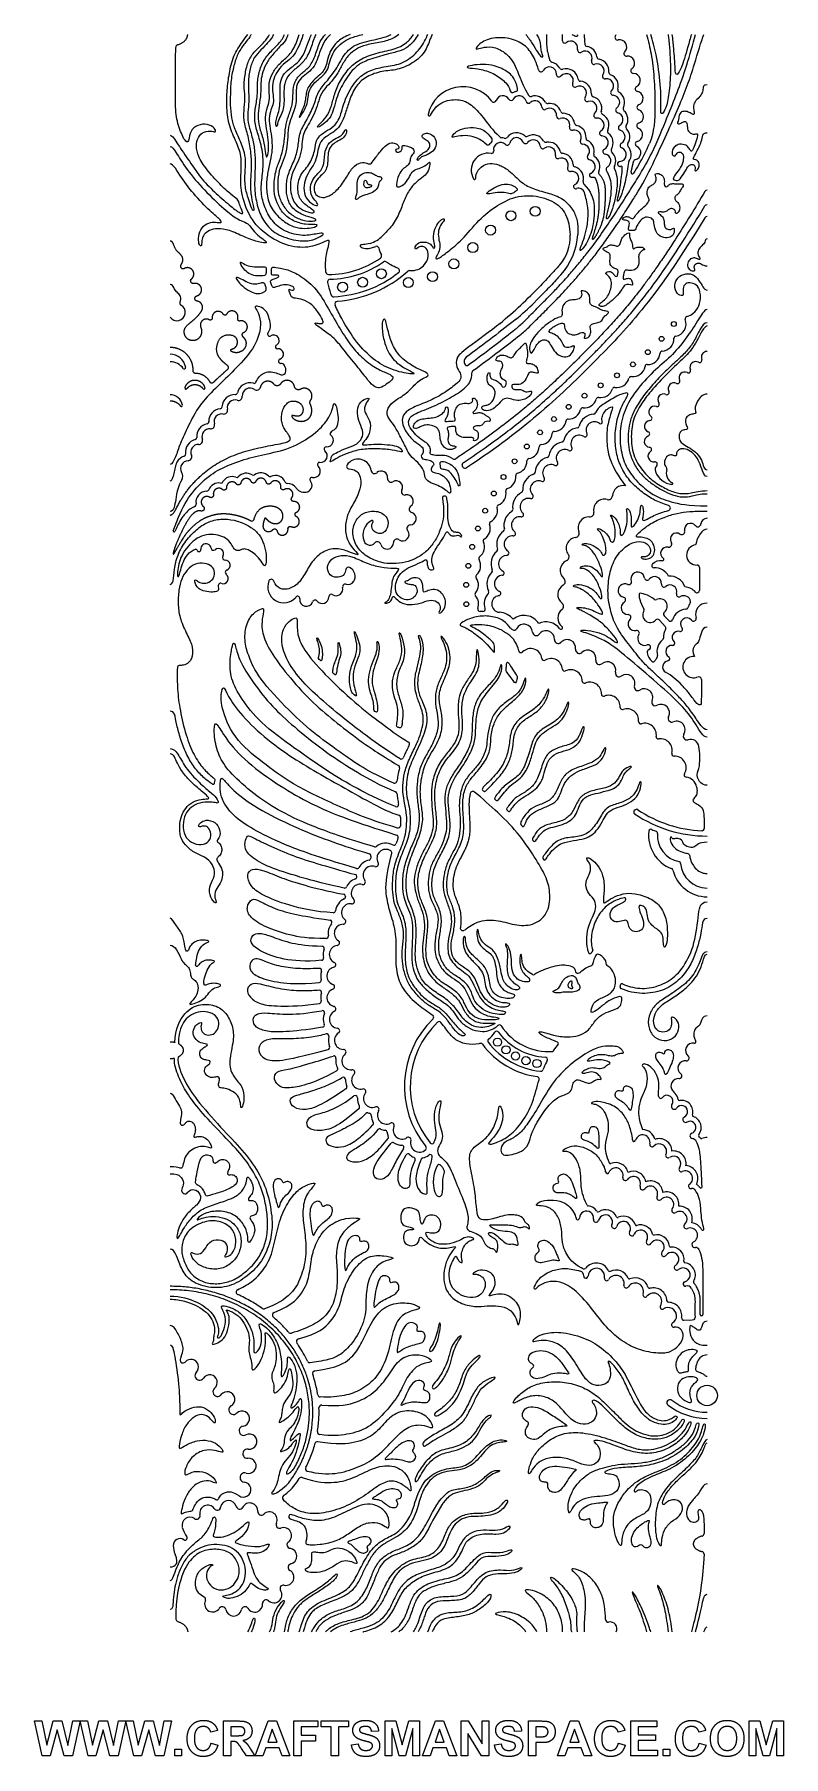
# Model space of a CAD drawing. Header units: millimetres. Extents: x 21 to 106, y -8 to 188.
import ezdxf

# ---------------------------------------------------------------- set-up
doc = ezdxf.new("R2010")
doc.units = ezdxf.units.MM
doc.header["$MEASUREMENT"] = 0
doc.layers.add('Layer 03', color=5, linetype='Continuous')

msp = doc.modelspace()

# ---------------------------------------------------------------- linework, layer by layer
at = {"layer": 'Layer 03'}
for p, q in [((69.7, 150.35), (69.77, 150.25)), ((69.46, 138.62), (69.41, 138.7)), ((96.41, 127.2), (96.41, 124.55)), ((92.93, 121.13), (92.38, 121.72)), ((91.82, 121.2), (92.54, 120.42)), ((96.72, 56.6), (96.72, 56.64)), ((96.93, 51.83), (96.87, 52.03)), ((21.54, -8.27), (20.65, -4.29)), ((20.65, -4.29), (21.48, -4.29)), ((21.48, -4.29), (22.04, -7.03)), ((22.04, -7.03), (22.79, -4.29)), ((23.25, -5.3), (22.43, -8.27)), ((22.79, -4.29), (23.77, -4.29)), ((24.02, -8.27), (23.25, -5.3)), ((23.77, -4.29), (24.46, -7.07)), ((24.46, -7.07), (25.02, -4.29)), ((25.86, -4.29), (24.98, -8.27)), ((25.02, -4.29), (25.86, -4.29)), ((26.75, -8.27), (25.86, -4.29)), ((25.86, -4.29), (26.69, -4.29)), ((26.69, -4.29), (27.25, -7.03)), ((27.25, -7.03), (28, -4.29)), ((28.46, -5.3), (27.64, -8.27)), ((28, -4.29), (28.98, -4.29)), ((29.22, -8.27), (28.46, -5.3)), ((28.98, -4.29), (29.67, -7.07)), ((29.67, -7.07), (30.23, -4.29)), ((31.07, -4.29), (30.19, -8.27)), ((30.23, -4.29), (31.07, -4.29)), ((31.96, -8.27), (31.07, -4.29)), ((31.07, -4.29), (31.9, -4.29)), ((31.9, -4.29), (32.46, -7.03)), ((32.46, -7.03), (33.21, -4.29)), ((33.67, -5.3), (32.85, -8.27)), ((33.21, -4.29), (34.19, -4.29)), ((34.43, -8.27), (33.67, -5.3)), ((34.19, -4.29), (34.88, -7.07)), ((34.88, -7.07), (35.44, -4.29)), ((36.28, -4.29), (35.4, -8.27)), ((35.44, -4.29), (36.28, -4.29)), ((41.51, -5.38), (40.75, -5.58)), ((42.2, -8.27), (42.2, -4.29)), ((42.2, -4.29), (43.88, -4.29)), ((43.64, -4.96), (43.02, -4.96)), ((43.02, -4.96), (43.02, -5.97)), ((45.81, -8.27), (47.27, -4.29)), ((47.75, -5.21), (47.23, -6.69)), ((47.27, -4.29), (48.21, -4.29)), ((48.29, -6.69), (47.75, -5.21)), ((48.21, -4.29), (49.73, -8.27)), ((50.2, -8.27), (50.2, -4.29)), ((50.2, -4.29), (52.92, -4.29)), ((52.92, -4.96), (51.02, -4.96)), ((51.02, -4.96), (51.02, -5.92)), ((52.92, -4.29), (52.92, -4.96)), ((53.31, -4.96), (53.31, -4.29)), ((53.31, -4.29), (56.45, -4.29)), ((54.47, -4.96), (53.31, -4.96)), ((54.47, -8.27), (54.47, -4.96)), ((56.45, -4.96), (55.29, -4.96)), ((55.29, -4.96), (55.29, -8.27)), ((56.45, -4.29), (56.45, -4.96)), ((59.86, -5.46), (59.07, -5.48)), ((60.6, -8.27), (60.6, -4.29)), ((60.6, -4.29), (61.81, -4.29)), ((61.38, -5.14), (61.36, -8.27)), ((62.2, -8.27), (61.38, -5.14)), ((61.81, -4.29), (62.56, -7.01)), ((62.56, -7.01), (63.32, -4.29)), ((63.75, -5.14), (62.91, -8.27)), ((63.32, -4.29), (64.52, -4.29)), ((63.76, -8.27), (63.75, -5.14)), ((64.52, -4.29), (64.52, -8.27)), ((64.87, -8.27), (66.33, -4.29)), ((66.81, -5.21), (66.29, -6.69)), ((66.33, -4.29), (67.27, -4.29)), ((67.35, -6.69), (66.81, -5.21)), ((67.27, -4.29), (68.79, -8.27)), ((69.26, -8.27), (69.26, -4.29)), ((69.26, -4.29), (70.06, -4.29)), ((71.6, -8.27), (70.03, -5.71)), ((70.03, -5.71), (70.03, -8.27)), ((70.06, -4.29), (71.66, -6.9)), ((71.66, -6.9), (71.66, -4.29)), ((71.66, -4.29), (72.42, -4.29)), ((72.42, -4.29), (72.42, -8.27)), ((76.15, -5.46), (75.36, -5.48)), ((76.94, -8.27), (76.94, -4.29)), ((76.94, -4.29), (78.23, -4.29)), ((77.76, -4.96), (77.76, -6.1)), ((78.14, -4.96), (77.76, -4.96)), ((80.23, -8.27), (81.69, -4.29)), ((82.17, -5.21), (81.65, -6.69)), ((81.69, -4.29), (82.63, -4.29)), ((82.7, -6.69), (82.17, -5.21)), ((82.63, -4.29), (84.15, -8.27)), ((87.93, -5.38), (87.17, -5.58)), ((88.62, -8.27), (88.62, -4.29)), ((88.62, -4.29), (91.56, -4.29)), ((91.56, -4.96), (89.44, -4.96)), ((89.44, -4.96), (89.44, -5.85)), ((89.44, -5.85), (91.41, -5.85)), ((91.41, -5.85), (91.41, -6.52)), ((91.56, -4.29), (91.56, -4.96)), ((97.14, -5.38), (96.38, -5.58)), ((102.08, -8.27), (102.08, -4.29)), ((102.08, -4.29), (103.29, -4.29)), ((102.86, -5.14), (102.84, -8.27)), ((103.68, -8.27), (102.86, -5.14)), ((103.29, -4.29), (104.04, -7.01)), ((104.04, -7.01), (104.8, -4.29)), ((105.23, -5.14), (104.4, -8.27)), ((104.8, -4.29), (106, -4.29)), ((105.24, -8.27), (105.23, -5.14)), ((106, -4.29), (106, -8.27)), ((36.65, -8.27), (36.65, -7.5)), ((36.65, -7.5), (37.41, -7.5)), ((37.41, -7.5), (37.41, -8.27)), ((40.77, -6.81), (41.54, -7.06)), ((43.02, -5.97), (43.6, -5.97)), ((43.18, -6.62), (43.02, -6.62)), ((43.02, -6.62), (43.02, -8.27)), ((44.8, -8.27), (44.24, -7.41)), ((45.28, -7.5), (45.76, -8.27)), ((47, -7.36), (46.68, -8.27)), ((48.53, -7.36), (47, -7.36)), ((47.23, -6.69), (48.29, -6.69)), ((48.86, -8.27), (48.53, -7.36)), ((51.02, -5.92), (52.67, -5.92)), ((52.67, -6.59), (51.02, -6.59)), ((51.02, -6.59), (51.02, -8.27)), ((52.67, -5.92), (52.67, -6.59)), ((56.77, -6.99), (57.54, -6.91)), ((66.06, -7.36), (65.74, -8.27)), ((67.59, -7.36), (66.06, -7.36)), ((66.29, -6.69), (67.35, -6.69)), ((67.92, -8.27), (67.59, -7.36)), ((73.07, -6.99), (73.83, -6.91)), ((77.76, -6.1), (78.19, -6.1)), ((78.28, -6.76), (77.76, -6.76)), ((77.76, -6.76), (77.76, -8.27)), ((81.42, -7.36), (81.1, -8.27)), ((82.95, -7.36), (81.42, -7.36)), ((81.65, -6.69), (82.7, -6.69)), ((83.28, -8.27), (82.95, -7.36)), ((87.19, -6.81), (87.96, -7.06)), ((91.41, -6.52), (89.44, -6.52)), ((89.44, -6.52), (89.44, -7.6)), ((89.44, -7.6), (91.63, -7.6)), ((91.63, -7.6), (91.63, -8.27)), ((92.28, -8.27), (92.28, -7.5)), ((92.28, -7.5), (93.04, -7.5)), ((93.04, -7.5), (93.04, -8.27)), ((96.4, -6.81), (97.17, -7.06)), ((22.43, -8.27), (21.54, -8.27)), ((24.98, -8.27), (24.02, -8.27)), ((27.64, -8.27), (26.75, -8.27)), ((30.19, -8.27), (29.22, -8.27)), ((32.85, -8.27), (31.96, -8.27)), ((35.4, -8.27), (34.43, -8.27)), ((37.41, -8.27), (36.65, -8.27)), ((43.02, -8.27), (42.2, -8.27)), ((45.76, -8.27), (44.8, -8.27)), ((46.68, -8.27), (45.81, -8.27)), ((49.73, -8.27), (48.86, -8.27)), ((51.02, -8.27), (50.2, -8.27)), ((55.29, -8.27), (54.47, -8.27)), ((61.36, -8.27), (60.6, -8.27)), ((62.91, -8.27), (62.2, -8.27)), ((64.52, -8.27), (63.76, -8.27)), ((65.74, -8.27), (64.87, -8.27)), ((68.79, -8.27), (67.92, -8.27)), ((70.03, -8.27), (69.26, -8.27)), ((72.42, -8.27), (71.6, -8.27)), ((77.76, -8.27), (76.94, -8.27)), ((81.1, -8.27), (80.23, -8.27)), ((84.15, -8.27), (83.28, -8.27)), ((91.63, -8.27), (88.62, -8.27)), ((93.04, -8.27), (92.28, -8.27)), ((102.84, -8.27), (102.08, -8.27)), ((104.4, -8.27), (103.68, -8.27)), ((106, -8.27), (105.24, -8.27))]:
    msp.add_line(p, q, dxfattribs=at)
for centre, radius in [((74.94, 167.28), 0.567), ((77.71, 167.78), 0.567), ((72.62, 165.64), 0.567), ((70.6, 163.65), 0.567), ((60.18, 160.67), 0.567), ((68.44, 161.79), 0.567), ((55.76, 159.14), 0.567), ((58.04, 159.69), 0.567), ((63.25, 159.66), 0.567), ((66.01, 160.33), 0.567), ((93.5, 154.94), 0.277), ((92.11, 153.25), 0.277), ((90.54, 151.72), 0.277), ((87.03, 149.09), 0.277), ((88.84, 150.33), 0.277), ((85.16, 147.95), 0.277), ((81.52, 145.5), 0.277), ((83.32, 146.76), 0.277), ((79.84, 144.1), 0.277), ((78.26, 142.58), 0.277), ((75.36, 139.29), 0.277), ((76.76, 140.98), 0.277), ((74.1, 137.5), 0.277), ((72.99, 135.61), 0.277), ((72, 133.65), 0.277), ((71.18, 131.62), 0.277), ((70.53, 129.53), 0.277), ((70.09, 127.38), 0.277), ((69.84, 125.2), 0.277), ((69.86, 123.01), 0.277), ((73.41, 73.08), 0.469), ((74.37, 72.21), 0.469), ((75.46, 71.5), 0.469), ((76.65, 70.97), 0.469), ((77.9, 70.65), 0.469), ((97.29, 32.81), 1.17)]:
    msp.add_circle(centre, radius, dxfattribs=at)
for centre, radius, start, end in [((37.04, 186.47), 0.3, 106.8349, 179.7833), ((81.1, 187.24), 0.281, 185.5074, 307.3015), ((81.75, 186.39), 0.798, 349.0988, 127.3015), ((83.66, 186.86), 0.3, 186.7285, 260.6677), ((83.39, 185.24), 1.35, 5.9624, 80.6677), ((87.09, 187.6), 0.3, 142.4315, 283.5001), ((86.22, 188.27), 0.798, 322.4315, 335.423), ((87.34, 186.53), 0.798, 315.1231, 103.5001), ((79.67, 185.06), 0.3, 198.4213, 257.4935), ((79.32, 183.45), 1.35, 29.2088, 77.4935), ((82.83, 186.18), 0.3, 169.0988, 300.877), ((83.39, 185.24), 0.798, 337.6935, 120.877), ((84.41, 184.82), 0.3, 157.6935, 288.952), ((84.76, 183.78), 0.798, 326.2535, 108.9521), ((85.03, 185.41), 0.3, 185.9624, 260.6831), ((84.76, 183.78), 1.35, 354.673, 80.6831), ((88.12, 185.76), 0.3, 135.123, 275.9354), ((88.24, 184.67), 0.798, 307.5282, 95.9354), ((78.36, 183.98), 0.3, 194.023, 331.0654), ((79.32, 183.45), 0.798, 356.843, 151.0654), ((80.41, 183.39), 0.3, 176.843, 319.9694), ((80.76, 184.25), 0.3, 209.2088, 287.6035), ((81.25, 182.68), 0.798, 335.637, 139.9694), ((81.25, 182.68), 1.35, 7.6338, 107.6035), ((82.89, 182.9), 0.3, 187.6338, 265.7482), ((82.76, 181.26), 1.35, 355.1027, 85.7482), ((85.68, 183.17), 0.3, 146.2535, 277.9714), ((85.83, 182.08), 0.798, 314.9254, 97.9714), ((86.4, 183.63), 0.3, 174.673, 249.5519), ((85.83, 182.08), 1.35, 343.284, 69.5519), ((88.9, 183.8), 0.3, 127.5282, 268.5566), ((88.88, 182.7), 0.798, 298.9651, 88.5566), ((69.47, 177.91), 4.08, 36.4257, 166.9593), ((74.02, 180.15), 0.798, 30.9866, 161.0153), ((75.16, 181.61), 0.3, 196.5006, 296.409), ((75.89, 180.14), 0.798, 14.3104, 148.2749), ((75.89, 180.14), 1.35, 107.006, 116.409), ((75.41, 181.71), 0.3, 287.006, 13.6979), ((77.2, 181.16), 0.3, 209.1491, 286.7597), ((77.68, 179.59), 1.35, 28.0651, 106.7597), ((82.25, 182.23), 0.3, 155.637, 297.7449), ((82.76, 181.26), 0.798, 322.5112, 117.7449), ((83.64, 180.59), 0.3, 142.5112, 286.2556), ((84.41, 181.12), 0.3, 175.1027, 253.6641), ((83.94, 179.54), 1.35, 343.8774, 73.6641), ((86.6, 181.31), 0.3, 134.9254, 266.4578), ((86.54, 180.21), 0.798, 305.0958, 86.4578), ((87.41, 181.61), 0.3, 163.284, 238.0992), ((86.54, 180.21), 1.35, 333.5504, 58.0992), ((89.41, 181.74), 0.3, 118.9651, 259.7284), ((89.21, 180.66), 0.798, 290.7678, 79.7284), ((65.64, 178.8), 0.15, 166.9593, 331.6431), ((72.99, 180.5), 0.289, 216.4257, 341.0153), ((74.96, 180.72), 0.3, 210.9866, 328.2749), ((76.95, 180.41), 0.3, 194.3104, 311.3338), ((77.68, 179.59), 0.798, 3.9839, 131.3338), ((78.77, 179.66), 0.3, 183.9839, 301.6518), ((79.13, 180.36), 0.3, 208.0651, 277.5707), ((79.35, 178.73), 0.798, 354.8793, 121.6518), ((79.35, 178.73), 1.35, 18.8955, 97.5707), ((80.44, 178.63), 0.3, 174.8794, 292.323), ((80.91, 179.26), 0.3, 198.8955, 268.3069), ((80.86, 177.61), 1.35, 8.7434, 88.3069), ((83.94, 179.54), 0.798, 311.4511, 106.2556), ((84.67, 178.71), 0.3, 131.4511, 274.7435), ((85.53, 179.08), 0.3, 163.8774, 242.3172), ((84.76, 177.62), 1.35, 334.002, 62.3172), ((87.17, 179.31), 0.3, 125.0958, 256.9207), ((86.92, 178.24), 0.798, 300.5604, 76.9207), ((88.01, 179.48), 0.3, 153.5504, 228.4661), ((86.92, 178.24), 1.35, 329.0599, 48.4661), ((89.6, 179.63), 0.3, 110.7678, 251.8236), ((89.26, 178.59), 0.798, 286.3822, 71.8236), ((75.59, 175.38), 1.35, 47.0842, 142.3723), ((80.86, 177.61), 0.798, 344.6988, 112.3231), ((81.92, 177.33), 0.3, 164.6988, 282.2405), ((82.15, 176.25), 0.798, 331.3852, 102.2404), ((82.49, 177.87), 0.3, 188.7434, 258.1959), ((82.15, 176.25), 1.35, 355.2882, 78.1959), ((84.76, 177.62), 0.798, 301.3476, 94.7435), ((85.33, 176.68), 0.3, 121.3476, 265.238), ((86.24, 176.9), 0.3, 153.9371, 232.5959), ((85.24, 175.59), 1.35, 328.5571, 52.5959), ((87.48, 177.3), 0.3, 120.5604, 252.5218), ((87.15, 176.25), 0.798, 298.1745, 72.5218), ((88.33, 177.4), 0.3, 149.0599, 224.0222), ((87.15, 176.25), 1.35, 326.6809, 44.0222), ((89.57, 177.54), 0.3, 106.3822, 247.5203), ((89.15, 176.52), 0.798, 283.8998, 67.5203), ((72.33, 175.65), 0.3, 227.6257, 329.9505), ((73.76, 174.82), 1.35, 139.0621, 149.9505), ((72.51, 175.9), 0.3, 319.0621, 34.5623), ((73.76, 174.82), 0.798, 46.4233, 189.9312), ((73.88, 176.47), 0.3, 226.369, 265.6686), ((73.76, 174.82), 1.35, 71.4902, 85.6686), ((74.28, 176.39), 0.3, 251.4902, 322.3723), ((74.51, 175.62), 0.3, 226.4233, 347.4392), ((75.59, 175.38), 0.798, 21.7146, 167.4392), ((76.61, 175.79), 0.3, 201.7146, 323.7393), ((76.71, 176.59), 0.3, 227.0842, 298.3697), ((77.49, 175.14), 1.35, 29.2702, 118.3697), ((77.49, 175.14), 0.798, 3.9319, 143.7393), ((78.59, 175.21), 0.3, 183.9319, 305.8527), ((78.93, 175.94), 0.3, 209.2702, 280.5144), ((79.23, 174.32), 0.798, 347.3802, 125.8527), ((79.23, 174.32), 1.35, 12.9487, 100.5144), ((83.12, 175.73), 0.3, 151.3852, 268.4377), ((83.09, 174.63), 0.798, 321.4364, 88.4377), ((83.79, 176.12), 0.3, 175.2882, 244.5346), ((83.09, 174.63), 1.35, 345.5403, 64.5346), ((85.24, 175.59), 0.798, 295.858, 85.238), ((85.72, 174.6), 0.3, 115.858, 259.896), ((86.65, 174.73), 0.3, 148.5571, 227.1969), ((87.29, 174.25), 0.798, 273.2799, 70.1568), ((87.67, 175.28), 0.3, 118.1745, 250.1568), ((88.52, 175.35), 0.3, 146.6809, 221.6504), ((87.29, 174.25), 1.35, 324.3709, 41.6504), ((89.41, 175.46), 0.3, 103.8998, 245.0715), ((88.95, 174.46), 0.798, 283.1234, 65.0715), ((73.74, 182.64), 18.42, 328.8229, 337.1998), ((72.35, 172.47), 1.94, 80.4034, 210.5471), ((72.72, 174.64), 0.258, 260.4034, 9.9312), ((80.3, 174.08), 0.3, 167.3802, 290.0632), ((80.68, 173.05), 0.798, 336.7972, 110.0633), ((80.83, 174.69), 0.3, 192.9487, 264.4947), ((80.68, 173.05), 1.35, 2.4117, 84.4947), ((81.69, 172.62), 0.3, 156.7972, 279.6316), ((82.32, 173.12), 0.3, 182.4117, 254.0172), ((81.87, 171.54), 1.35, 344.6019, 74.0172), ((83.94, 173.95), 0.3, 141.4364, 259.1826), ((83.74, 172.87), 0.798, 295, 79.1826), ((84.68, 174.22), 0.3, 165.5403, 235.0787), ((83.74, 172.87), 1.35, 335.1559, 55.0787), ((85.53, 173.52), 0.798, 303.3353, 79.8961), ((86.17, 172.54), 0.378, 123.3353, 230), ((85.53, 173.52), 1.35, 333.5784, 47.1969), ((87, 172.79), 0.3, 153.5784, 201.6018), ((87.35, 173.18), 0.275, 93.2799, 273.2799), ((87.29, 174.25), 1.35, 273.2799, 276.759), ((87.47, 172.77), 0.15, 4.6852, 96.759), ((88.63, 173.29), 0.3, 144.3709, 173.0327), ((89.2, 173.39), 0.3, 103.1234, 167.9219), ((61.75, 186.84), 32.38, 327.9521, 335.0108), ((67.89, 185.65), 25.68, 328.7051, 333.8928), ((70.8, 171.55), 0.141, 210.5471, 0), ((81.87, 171.54), 0.798, 295.4651, 99.6316), ((82.32, 170.59), 0.248, 115.4651, 291.2782), ((83.46, 171.1), 0.3, 164.6019, 224.4446), ((85.23, 172.17), 0.3, 155.1559, 223.9809), ((88.77, 172.2), 0.15, 166.1052, 328.5423), ((82.66, 169.73), 0.683, 17.8591, 111.2782), ((74.31, 167.04), 9.45, 7.0222, 17.8591), ((97.29, 169.9), 0.281, 90, 149.0553), ((97.29, 169.9), 0.281, 30.9446, 30.9447), ((97.29, 168.25), 0.281, 90, 148.794), ((97.29, 166.9), 0.281, 90, 148.5218), ((97.29, 168.25), 0.281, 31.2059906634575, 31.20601899530682), ((58.01, 167.19), 3.19, 286.3145, 316.2494), ((76.93, 164.83), 4.76, 318.8071, 2.9508), ((74.93, 165.64), 7.65, 318.0381, 356.1356), ((59.63, 163.54), 0.25, 14.7519, 111.3652), ((54.1, 171.1), 10.52, 270.2993, 304.6327), ((54.1, 171.1), 11.07, 271.2101, 304.777), ((59.91, 162.69), 0.3, 304.6327, 26.6978), ((60.59, 161.76), 0.3, 48.3786, 124.777), ((61.95, 161.02), 0.3, 307.9028, 70.8179), ((63.38, 160.72), 0.3, 87.0803, 131.7869), ((54.15, 160.88), 0.3, 185.8685, 270.2993), ((54.34, 159.73), 0.3, 91.2101, 192.2966), ((54.1, 171.1), 13.07, 272.8236, 307.9028), ((54.1, 171.1), 13.62, 274.4089, 311.7869), ((34.51, 201.71), 60.97, 310, 315.9207), ((36.88, 156.26), 0.954, 214.6715, 61.8277), ((37.45, 157.33), 0.25, 151.3621, 241.8277), ((54.73, 158.34), 0.3, 198.9642, 272.8236), ((55.17, 157.22), 0.3, 94.4089, 203.684), ((58.88, 176.02), 26.42, 308.8921, 315.1681), ((94.36, 157.84), 2.15, 286.4044, 344.669), ((67.68, 164.09), 12.46, 308.4802, 314.4795), ((93.5, 154.94), 1.4, 279.2103, 21.1045), ((95.04, 155.54), 0.25, 106.4044, 201.1045), ((47.45, 153.78), 0.245, 141.4927, 303.2179), ((46.26, 154.73), 1.28, 321.4927, 7.1029), ((47.92, 153.06), 0.615, 298.7452, 123.2179), ((67.69, 164.08), 13.3, 308.4802, 314.48), ((92.11, 153.25), 1.4, 272.6254, 2.3772), ((93.76, 153.31), 0.25, 99.2103, 182.3772), ((36.1, 149.7), 1.8, 9.1038, 90), ((48.33, 152.33), 0.22, 118.7452, 275.5013), ((48.41, 151.5), 0.615, 289.1027, 95.5013), ((70.18, 150.68), 0.58, 125.7563, 215.3112), ((90.54, 151.72), 1.4, 267.5795, 355.7591), ((92.19, 151.6), 0.25, 92.6254, 175.7591), ((97.29, 151.15), 0.655, 90, 202.8154), ((36.1, 148.74), 1.88, 36.8413, 90), ((37.72, 149.96), 0.15, 216.8413, 9.1038), ((48.69, 150.69), 0.244, 109.1027, 273.0696), ((48.73, 149.96), 0.485, 30.5435, 93.0696), ((69.9, 150.34), 0.15, 215.3112, 305.4354), ((70.78, 149.37), 0.3, 125.5612, 181.6066), ((88.84, 150.33), 1.4, 262.8681, 350.766), ((90.47, 150.07), 0.25, 87.5795, 170.766), ((94.74, 148.81), 0.655, 62.2551, 206.4945), ((95.16, 149.62), 0.26, 242.2551, 24.7828), ((95.99, 150), 0.655, 60.2912, 204.7828), ((96.45, 150.8), 0.26, 240.2911, 22.8154), ((37.91, 147.6), 0.1, 169.8108, 322.2828), ((39.96, 147.6), 0.1, 217.7172, 10.1892), ((45.21, 146.75), 1.48, 74.9691, 167.1132), ((45.21, 146.75), 0.878, 55.6477, 183.623), ((45.66, 148.42), 0.25, 254.9691, 334.5835), ((45.96, 147.84), 0.444, 235.6477, 347.2458), ((85.16, 147.95), 1.4, 261.1739, 343.1675), ((86.75, 147.47), 0.25, 79.9669, 163.1675), ((87.03, 149.09), 1.4, 259.9669, 346.027), ((88.64, 148.69), 0.25, 82.8681, 166.027), ((92.71, 147.14), 0.26, 246.0703, 28.5717), ((93.52, 147.58), 0.655, 63.962, 208.5717), ((93.92, 148.4), 0.26, 243.962, 26.4945), ((36.1, 145.45), 1.43, 9.283, 90), ((37.39, 145.66), 0.12, 216.9864, 9.283), ((41.99, 143.81), 1.48, 97.5722, 180.2368), ((41.77, 145.53), 0.25, 277.5722, 356.1841), ((43.49, 145.41), 1.48, 88.7057, 176.1841), ((43.49, 145.41), 0.878, 72.1959, 192.7757), ((43.53, 147.14), 0.25, 268.7057, 347.1132), ((43.89, 146.67), 0.444, 252.1959, 3.623), ((83.13, 145.12), 0.25, 83.3938, 166.5771), ((83.32, 146.76), 1.4, 263.3938, 344.3728), ((86.15, 144.24), 1.66, 124.1504, 157.6181), ((84.91, 146.31), 0.25, 81.1739, 164.3728), ((91.31, 144.92), 0.655, 72.309, 233.5338), ((91.59, 145.79), 0.26, 252.309, 34.1931), ((92.34, 146.31), 0.655, 66.0703, 214.1931), ((40.61, 142.11), 1.48, 101.6067, 183.8887), ((40.27, 143.81), 0.25, 281.6067, 0.2368), ((40.73, 143.43), 0.444, 265.0077, 16.8358), ((41.99, 143.81), 0.878, 80.9805, 196.8358), ((42.2, 145.12), 0.444, 260.9805, 12.7757), ((79.84, 144.1), 1.4, 272.283, 351.2582), ((81.47, 143.85), 0.25, 88.0895, 171.2582), ((81.52, 145.5), 1.4, 268.0895, 346.5771), ((84.46, 142.84), 1.81, 92.7156, 166.1389), ((84.46, 142.84), 0.957, 52.1079, 205.7928), ((84.36, 144.9), 0.25, 272.7156, 339.1991), ((85.16, 143.75), 0.188, 232.1078, 0), ((90.81, 143.27), 0.655, 92.9885, 250.1859), ((90.76, 144.19), 0.26, 272.9885, 53.5338), ((39.34, 140.33), 1.48, 105.2693, 187.2462), ((38.89, 142), 0.25, 285.2693, 3.8887), ((39.37, 141.65), 0.444, 268.6746, 20.4834), ((40.61, 142.11), 0.878, 85.0078, 200.4834), ((53.96, 141.68), 0.749, 266.3983, 53.7148), ((54.51, 142.43), 0.184, 142.6361, 233.7148), ((78.26, 142.58), 1.4, 275.374, 355.4688), ((81.06, 139.68), 1.81, 99.7987, 172.2852), ((79.9, 142.45), 0.25, 92.283, 175.4688), ((80.71, 141.71), 0.25, 279.7987, 348.4625), ((82.73, 141.3), 1.81, 97.4622, 168.4625), ((82.73, 141.3), 0.957, 57.8084, 208.0898), ((82.46, 143.34), 0.25, 277.4622, 346.1389), ((83.37, 142.32), 0.25, 237.8084, 25.7928), ((90.79, 141.54), 0.655, 108.3976, 264.7471), ((90.5, 142.41), 0.26, 288.3976, 70.1859), ((38.18, 138.47), 1.48, 108.6074, 151.0732), ((37.63, 140.11), 0.25, 288.6074, 7.2462), ((38.13, 139.79), 0.444, 272.005, 23.8486), ((39.34, 140.33), 0.878, 88.6746, 203.8486), ((53.26, 139.91), 0.749, 263.7263, 50.5553), ((53.9, 140.68), 0.25, 86.3983, 230.5553), ((57.52, 138.02), 1.52, 15.3462, 145.1794), ((68.49, 139.83), 0.3, 237.8339, 303.6635), ((77.01, 139.35), 0.25, 98.667, 181.8487), ((76.76, 140.98), 1.4, 278.667, 358.5644), ((79.51, 137.96), 1.81, 103.6174, 176.9203), ((78.41, 140.94), 0.25, 95.374, 178.5644), ((79.02, 139.96), 0.25, 283.6174, 352.2852), ((81.06, 139.68), 0.957, 60.1713, 211.9209), ((81.66, 140.73), 0.25, 240.1713, 28.0899), ((91.21, 139.87), 0.655, 123.1892, 279.3499), ((90.71, 140.63), 0.26, 303.1892, 84.7471), ((44.87, 136.29), 8.51, 161.896, 171.4178), ((38.18, 138.47), 1.48, 151.0732, 161.8959), ((38.18, 138.47), 0.878, 92.005, 210.1414), ((36.65, 137.59), 0.889, 331.8368, 30.1414), ((43.16, 136.31), 1.24, 69.3372, 149.9256), ((43.69, 137.7), 0.25, 249.3372, 317.3396), ((44.78, 136.69), 1.24, 57.2314, 137.3396), ((45.59, 137.94), 0.25, 237.2314, 305.3448), ((46.45, 136.73), 1.24, 45.7423, 125.3448), ((47.49, 137.8), 0.25, 225.7423, 293.6623), ((48.08, 136.43), 1.24, 23.0024, 113.6623), ((52.28, 137.2), 0.25, 77.9925, 221.9687), ((52.48, 138.18), 0.749, 257.9925, 47.8168), ((53.15, 138.92), 0.25, 83.7263, 227.8168), ((56.52, 138.71), 0.3, 145.1794, 270.0553), ((58.28, 138.23), 0.723, 2.7158, 15.3462), ((59.41, 138.28), 0.4, 182.7158, 312.5588), ((60.16, 137.46), 0.723, 351.8848, 132.5588), ((69.66, 138.86), 0.3, 123.833, 212.1006), ((69.71, 138.78), 0.3, 212.1006, 303.8294), ((74.1, 137.5), 1.4, 287.9216, 6.6455), ((75.74, 137.69), 0.25, 103.4806, 186.6455), ((75.36, 139.29), 1.4, 283.4806, 1.8487), ((78.1, 136.11), 1.81, 108.291, 184.3647), ((77.45, 138.07), 0.25, 288.291, 356.9203), ((79.51, 137.96), 0.957, 63.9817, 216.4775), ((80.04, 139.04), 0.25, 243.9817, 31.9209), ((91.36, 138.97), 0.26, 317.2805, 101.0377), ((93.53, 138.88), 2.25, 171.2969, 171.3011), ((92.03, 138.35), 0.655, 137.2805, 199.6782), ((93.53, 138.88), 2.25, 199.6782, 263.2948), ((93.02, 139.09), 0.589, 178.3699, 229.639), ((92.03, 138.35), 0.655, 36.96269365956966, 36.96270108647774), ((92.48, 138.45), 0.25, 340.3245, 49.639), ((93.89, 137.95), 1.25, 160.3245, 242.9789), ((40.29, 134.64), 1.24, 90.3252, 190.2147), ((40.28, 136.13), 0.25, 270.3252, 338.475), ((41.66, 135.58), 1.24, 81.8188, 158.475), ((41.88, 137.05), 0.25, 261.8188, 329.9256), ((49.45, 137.01), 0.25, 203.0024, 270.2674), ((49.46, 135.53), 1.24, 35.3343, 90.2674), ((51.4, 136.9), 1.14, 215.3343, 289.4153), ((51.53, 136.53), 0.749, 289.4153, 41.9687), ((61.28, 137.3), 0.4, 171.8848, 301.0693), ((61.86, 136.34), 0.723, 333.6435, 121.0693), ((62.86, 135.84), 0.4, 153.6435, 281.5672), ((63.09, 134.74), 0.723, 305.8779, 101.5672), ((72.99, 135.61), 1.4, 291.497, 11.1087), ((74.61, 135.93), 0.25, 107.9216, 191.1087), ((76.94, 134.11), 1.81, 115.7265, 189.2464), ((76.05, 135.96), 0.25, 295.7265, 4.3647), ((78.1, 136.11), 0.957, 68.7339, 223.9398), ((77.23, 135.28), 0.25, 256.1513, 43.9398), ((78.53, 137.24), 0.25, 248.7338, 36.4775), ((87.74, 135.29), 1.23, 77.997, 177.4404), ((93.28, 136.75), 0.1, 263.2948, 62.9789), ((38.82, 134.38), 0.25, 290.3748, 10.2147), ((63.75, 133.83), 0.4, 125.8779, 253.4847), ((72, 133.65), 1.4, 296.3275, 14.6748), ((73.6, 134.07), 0.25, 111.497, 194.6748), ((75.95, 132), 1.81, 120.5836, 193.3882), ((74.91, 133.77), 0.25, 300.5836, 9.2464), ((76.94, 134.11), 0.957, 76.1513, 228.8719), ((83.93, 133.41), 0.46, 266.2674, 11.4525), ((85.58, 133.74), 1.23, 73.9027, 191.4525), ((86.05, 135.37), 0.46, 253.9027, 357.4404), ((92.81, 133.97), 0.3, 284.9001, 73.3059), ((45.43, 132.73), 0.25, 241.7059, 344.1108), ((59.93, 130.89), 1.86, 117.1068, 202.8682), ((59.13, 132.44), 0.116, 329.255, 117.1068), ((63.49, 131.63), 0.4, 93.0982, 218.2386), ((63.43, 132.75), 0.723, 273.0982, 73.4847), ((71.18, 131.62), 1.4, 301.2554, 19.496), ((72.73, 132.17), 0.25, 116.3275, 199.496), ((73.95, 131.53), 0.25, 304.7318, 13.3882), ((75.95, 132), 0.957, 80.9581, 233.0005), ((76.14, 133.2), 0.25, 260.9581, 48.8719), ((83.82, 131.72), 1.23, 86.2674, 202.7893), ((95.42, 131.51), 0.702, 38.7431, 192.707), ((96.24, 132.17), 0.35, 218.7431, 355.5841), ((97.29, 132.09), 0.702, 90, 175.5841), ((36.56, 131.34), 0.0931, 161.6514, 336.4409), ((40.18, 129.3), 0.59, 6.9305, 186.9469), ((58.88, 130.45), 0.723, 202.8682, 319.9848), ((59.74, 129.72), 0.4, 14.2859, 139.9848), ((60.83, 130), 0.723, 194.2859, 0.9353), ((61.95, 130.02), 0.4, 54.4861, 180.9353), ((62.61, 130.93), 0.723, 234.4861, 38.2386), ((70.53, 129.53), 1.4, 306.8388, 24.4234), ((72.03, 130.21), 0.25, 121.2554, 204.4234), ((75.13, 129.84), 1.81, 124.7318, 198.1588), ((75.13, 129.84), 0.957, 85.1195, 237.7852), ((75.23, 131.04), 0.25, 265.1195, 53.0005), ((82.47, 129.39), 1.23, 97.3843, 216.1986), ((82.26, 131.07), 0.46, 277.3843, 22.7893), ((92.92, 129.84), 0.35, 257.6046, 32.7334), ((93.81, 130.41), 0.702, 56.1158, 212.7334), ((94.39, 131.28), 0.35, 236.1158, 12.707), ((96.12, 128.61), 1.16, 96.429, 271.2708), ((39.03, 129.1), 0.159, 16.2919, 106.5254), ((39.39, 129.2), 0.21, 195.878, 6.9469), ((41.04, 129.41), 0.274, 186.9305, 312.594), ((41.62, 128.77), 0.59, 327.8343, 132.594), ((42.36, 128.31), 0.274, 147.8343, 270.2807), ((42.36, 127.44), 0.59, 289.507, 90.2807), ((70.09, 127.38), 1.4, 312.006, 29.9973), ((71.52, 128.21), 0.25, 126.8388, 209.9973), ((74.48, 127.61), 1.81, 129.4955, 202.6298), ((73.17, 129.2), 0.25, 309.4955, 18.1588), ((74.48, 127.61), 0.957, 89.8691, 242.2114), ((74.48, 128.81), 0.25, 269.8691, 57.7852), ((81.78, 126.84), 1.23, 113.3508, 228.8031), ((81.11, 128.39), 0.46, 293.3508, 36.1986), ((92.02, 126.55), 1.41, 83.4204, 133.0823), ((92.7, 128.81), 0.702, 77.6046, 234.6664), ((92.2, 128.11), 0.16, 263.4204, 54.6664), ((92.02, 126.55), 1.41, 64.20273111453643, 64.20273918509045), ((42.15, 125.92), 0.59, 245.4658, 54.7967), ((42.65, 126.63), 0.274, 109.507, 234.7967), ((49.05, 124.98), 1.82, 158.2931, 320.3402), ((47.64, 125.54), 0.3, 16.2156, 158.2931), ((56.42, 126.91), 0.3, 65.6498, 171.2313), ((56.09, 126.18), 1.1, 325.905, 65.6498), ((69.84, 125.2), 1.4, 318.9427, 35.1713), ((71.19, 126.15), 0.25, 132.006, 215.1713), ((74.01, 125.34), 1.81, 133.9884, 206.967), ((72.58, 126.82), 0.25, 313.9884, 22.6298), ((74.01, 125.34), 0.957, 94.4068, 246.6039), ((73.92, 126.54), 0.25, 274.4068, 62.2114), ((80.67, 125.57), 0.46, 299.4355, 48.8031), ((88.38, 125.53), 0.3, 245.5561, 19.4483), ((89.39, 125.89), 0.776, 7.0106, 199.4483), ((91.32, 125.37), 1.78, 142.2235, 143.039), ((90.46, 126.02), 0.3, 187.0106, 323.039), ((91.32, 125.37), 0.776, 353.3668, 143.039), ((91.23, 127.4), 0.25, 133.0823, 272.5143), ((91.32, 125.37), 1.78, 27.2802, 92.5143), ((93.07, 124.42), 1.78, 17.9024, 95.6889), ((96.16, 127.2), 0.25, 0, 91.2708), ((41.84, 125.25), 0.151, 65.4658, 132.1234), ((50.64, 123.66), 0.251, 351.7128, 140.3403), ((53.44, 123.83), 0.75, 219.1757, 359.7831), ((54.49, 123.83), 0.3, 58.3079, 179.7831), ((55.04, 124.72), 0.75, 238.3079, 14.7471), ((56.06, 124.99), 0.3, 72.3918, 194.7471), ((56.38, 125.99), 0.75, 252.3918, 325.905), ((71.09, 124.12), 0.25, 138.9427, 222.0717), ((69.86, 123.01), 1.4, 339.1374, 42.0717), ((73.71, 123.03), 1.81, 138.2985, 197.0985), ((72.18, 124.4), 0.25, 318.2985, 26.967), ((73.71, 123.03), 0.957, 98.6616, 265.6378), ((73.53, 124.23), 0.25, 278.6616, 66.6039), ((81.5, 124.1), 1.23, 119.4355, 233.0488), ((87.93, 124.55), 0.776, 65.5561, 257.9938), ((87.71, 123.5), 0.3, 301.9654, 77.9938), ((92.39, 125.25), 0.3, 173.3668, 309.6023), ((93.07, 124.42), 0.776, 343.8486, 129.6023), ((94.1, 124.12), 0.3, 163.8486, 300.4698), ((94.65, 123.19), 0.776, 8.5915, 120.4698), ((94.65, 123.19), 1.78, 41.9835, 86.416), ((96.16, 124.55), 0.25, 221.9835, 360), ((51.63, 123.51), 0.75, 171.7128, 340.6354), ((52.63, 123.17), 0.3, 39.1758, 160.6354), ((71.41, 122.42), 0.25, 159.1374, 272.7181), ((71.75, 122.43), 0.25, 269.5756, 17.0985), ((73.46, 119.79), 2.3, 40.5933, 85.6378), ((76.44, 119.75), 1.97, 31.9807, 128.791), ((81.52, 121.42), 1.23, 127.9507, 231.6067), ((80.48, 122.75), 0.46, 307.9507, 53.0488), ((88.28, 122.59), 0.776, 121.9654, 271.6376), ((88.31, 121.51), 0.3, 315.4021, 91.6376), ((90.81, 121.77), 0.852, 148.6966, 318.1543), ((89.87, 122.34), 0.25, 328.6966, 33.4298), ((91.42, 123.76), 0.25, 231.5746, 296.3078), ((91.91, 122.77), 0.852, 306.8501, 116.3078), ((92.57, 121.89), 0.25, 126.8501, 222.5022), ((94.97, 120.74), 1.69, 93.0949, 163.3253), ((94.87, 122.68), 0.25, 273.0949, 340.8922), ((97.24, 121.86), 2.26, 145.6192, 160.8922), ((95.17, 123.27), 0.25, 325.6192, 8.5915), ((97.24, 121.86), 1.26, 87.6527, 197.6752), ((75.31, 120.36), 0.317, 242.2185, 331.6629), ((76.44, 119.75), 0.97, 3.5322, 151.6629), ((77.83, 119.84), 0.42, 183.5322, 323.4655), ((78.94, 119.01), 1.97, 37.5058, 115.017), ((78.94, 119.01), 0.97, 357.1366, 143.4655), ((80.65, 120.31), 0.177, 217.5058, 51.6067), ((89.07, 120.76), 0.776, 135.4021, 281.1558), ((89.28, 119.7), 0.3, 324.5345, 101.1558), ((91.64, 121.04), 0.25, 42.5022, 138.1543), ((94, 119.23), 1.69, 148.2918, 183.1459), ((92.35, 120.25), 0.25, 328.2918, 42.5022), ((93.11, 121.3), 0.25, 222.5022, 343.3253), ((94, 119.23), 0.692, 75.172, 227.3076), ((94.24, 120.14), 0.25, 255.172, 39.097), ((94.97, 120.74), 0.692, 39.8678, 219.0971), ((95.74, 121.38), 0.311, 219.8678, 17.6752), ((72.82, 117.09), 3.07, 11.2432, 54.6881), ((77.18, 116.63), 1.31, 7.7252, 134.8192), ((80.33, 118.94), 0.42, 177.1366, 316.9574), ((81.35, 117.99), 0.97, 352.601, 136.9574), ((82.73, 117.81), 0.42, 172.601, 312.5751), ((90.16, 119.08), 0.776, 144.5346, 292.62), ((90.57, 118.09), 0.291, 294.0563, 112.62), ((90.83, 117.49), 0.366, 114.0562, 187.7043), ((93.27, 117.61), 1.69, 128.3624, 195.8543), ((92.06, 119.13), 0.25, 308.3624, 3.1459), ((93.27, 117.61), 0.692, 84.2007, 240.2968), ((93.36, 118.54), 0.25, 264.2007, 47.3076), ((76.08, 117.73), 0.25, 191.2432, 314.8192), ((78.72, 116.84), 0.25, 187.7252, 300.244), ((79.51, 115.49), 1.31, 4.6838, 120.244), ((83.67, 116.79), 0.97, 349.8066, 132.5751), ((85.03, 116.54), 0.42, 169.8066, 309.7864), ((85.92, 115.47), 0.97, 346.1158, 129.7864), ((91.95, 117.64), 1.49, 187.7044, 230.2584), ((91.16, 116.69), 0.25, 230.2584, 334.5124), ((92.91, 115.85), 1.69, 140.9547, 154.5124), ((91.4, 117.07), 0.25, 320.9547, 15.8543), ((92.91, 115.85), 0.692, 96.5121, 240.4913), ((92.8, 116.79), 0.25, 276.5121, 60.2968), ((95.75, 115.83), 1.22, 86.0403, 292.4914), ((81.06, 115.62), 0.25, 184.6838, 296.5658), ((81.76, 114.22), 1.31, 0.838, 116.5658), ((83.32, 114.24), 0.25, 180.838, 293.4862), ((83.94, 112.81), 1.31, 358.1166, 113.4862), ((87.27, 115.14), 0.42, 166.1157, 306.0044), ((88.09, 114.02), 0.97, 341.3843, 126.0044), ((88.79, 108.57), 7.67, 42.6618, 60.4913), ((96.34, 114.42), 0.3, 359.9967, 112.4914), ((85.5, 112.76), 0.25, 178.1166, 291.7591), ((86.08, 111.31), 1.31, 357.0648, 111.7591), ((89.41, 113.57), 0.42, 161.3843, 301.3482), ((90.13, 112.39), 0.97, 337.1934, 121.3482), ((91.41, 111.85), 0.42, 157.1934, 297.1024), ((87.64, 111.23), 0.25, 177.0648, 290.2673), ((88.18, 109.77), 1.31, 354.1781, 110.2673), ((92.04, 110.61), 0.97, 333.0919, 117.1024), ((93.28, 109.98), 0.42, 153.0919, 293.0186), ((89.73, 109.61), 0.25, 174.1781, 287.3703), ((90.2, 108.12), 1.31, 351.3387, 107.3703), ((93.83, 108.7), 0.97, 327.2908, 113.0186), ((95, 107.95), 0.42, 147.2908, 287.2045), ((63.13, 107.07), 0.25, 334.2811, 59.1967), ((91.74, 107.89), 0.25, 171.3387, 279.7867), ((92, 106.35), 1.31, 344.6336, 99.7867), ((93.51, 105.94), 0.25, 164.6336, 273.4043), ((95.41, 106.62), 0.97, 9.5066, 107.2045), ((88.8, 105.52), 7.67, 352.8088, 9.5066), ((62.01, 104.4), 0.25, 343.95, 58.9486), ((62.44, 105.6), 0.25, 237.9544, 336.903), ((93.6, 104.38), 1.31, 327.9553, 93.4043), ((61.7, 102.84), 0.25, 246.8378, 353.9119), ((94.92, 103.55), 0.25, 147.9553, 263.0557), ((94.73, 101.92), 1.39, 10.6353, 83.0557), ((61.7, 101.39), 0.25, 5.7228, 67.1517), ((61.89, 100.16), 0.25, 247.845, 10.6723), ((70.6, 101.36), 0.3, 50.2102, 164.2791), ((62.11, 98.7), 0.25, 3.3166, 74.0952), ((89.18, 99.31), 0.25, 122.8106, 235.9599), ((97.29, 111.31), 14.74, 235.9599, 270), ((89.27, 99.37), 0.25, 56.1274, 123.5021), ((97.29, 111.31), 14.14, 236.1274, 267.6619), ((61.85, 96.45), 0.25, 341.9847, 72.7361), ((62.09, 97.74), 0.25, 254.8815, 355.2174), ((94.65, 96.63), 4.02, 172.9861, 249.4711), ((90.91, 97.09), 0.25, 65.8273, 172.9861), ((97.29, 111.31), 15.34, 245.8273, 247.7536), ((91.39, 96.88), 0.25, 355.5497, 67.7536), ((94.65, 96.63), 3.02, 175.5497, 259.1551), ((96.72, 97.44), 0.25, 267.6619, 359.5833), ((58.74, 94.32), 0.25, 352.0038, 73.6319), ((60.69, 94.04), 1.72, 172.0038, 179.4667), ((59.46, 95.58), 0.25, 253.2375, 308.6415), ((60.69, 94.04), 1.72, 62.0774, 128.6415), ((60.69, 94.04), 1.02, 56.325, 210.5524), ((61.11, 94.68), 0.25, 344.7801, 56.325), ((61.61, 95.78), 0.25, 242.0774, 338.9032), ((57.4, 93.12), 0.25, 253.659, 329.9771), ((59.11, 92.13), 1.72, 101.4187, 149.9771), ((59.11, 92.13), 1.02, 70.3331, 217.1655), ((58.72, 94.06), 0.25, 281.4187, 359.4667), ((59.55, 93.38), 0.3, 250.3331, 30.5524), ((93.15, 92.63), 0.25, 14.0495, 69.4711), ((97.29, 93.67), 4.02, 194.0495, 270), ((94.03, 93.42), 0.25, 4.3655, 79.1551), ((97.29, 93.67), 3.02, 184.3655, 270), ((97.4, 94.23), 1.96, 211.7504, 253.5527), ((97.29, 93.86), 1.57, 253.5527, 270), ((55.98, 90.9), 0.25, 257.7851, 334.6811), ((57.76, 90.06), 1.72, 108.0318, 154.6811), ((57.76, 90.06), 1.02, 76.9462, 223.7786), ((57.15, 91.94), 0.25, 5.5378, 73.6702), ((57.15, 91.93), 0.25, 288.0318, 6.0798), ((59.11, 92.13), 1.72, 185.5378, 186.0798), ((58.06, 91.34), 0.3, 256.9462, 37.1655), ((56.66, 87.84), 1.72, 114.6449, 172.4726), ((56.66, 87.84), 1.02, 83.5593, 230.3917), ((55.82, 89.72), 0.25, 9.947, 80.2201), ((55.84, 89.62), 0.25, 294.6449, 12.693), ((57.76, 90.06), 1.72, 189.947, 192.693), ((56.81, 89.14), 0.3, 263.5593, 43.7786), ((55.83, 85.5), 1.72, 140.8869, 190.4317), ((54.3, 86.74), 0.25, 320.8869, 81.8708), ((54.71, 88.09), 0.25, 267.7788, 352.4726), ((55.83, 85.5), 1.02, 90.1724, 237.0048), ((55.82, 86.82), 0.3, 270.1724, 50.3917), ((53.89, 85.15), 0.25, 270.6379, 10.4317), ((55.11, 84.4), 0.3, 276.7855, 57.0048), ((69.47, 86.09), 0.3, 172.2344, 311.2666), ((53.34, 82.66), 0.25, 275.1592, 12.5686), ((53.42, 83.78), 0.25, 339.5782, 88.603), ((55.26, 83.09), 1.72, 159.5782, 192.5686), ((55.26, 83.09), 1.02, 96.7855, 243.6179), ((83.94, 83.31), 0.15, 197.7496, 327.8521), ((84.12, 83.54), 0.15, 315.9238, 16.3004), ((53.11, 81.24), 0.25, 341.9827, 92.709), ((54.98, 80.63), 1.72, 161.9827, 194.7659), ((54.98, 80.63), 1.02, 103.3986, 250.231), ((54.68, 81.91), 0.3, 283.3986, 63.6179), ((77.51, 81.01), 0.25, 243.7284, 300.0738), ((53.12, 78.75), 0.25, 342.1396, 95.892), ((53.08, 80.13), 0.25, 274.7687, 14.7659), ((54.99, 78.15), 1.72, 162.1396, 191.99), ((54.99, 78.15), 1.02, 110.0117, 256.8441), ((54.54, 79.39), 0.3, 290.0117, 70.231), ((87.53, 79.32), 0.15, 165.5714, 246.382), ((87.58, 79.59), 0.15, 66.1835, 171.215), ((53.07, 77.74), 0.25, 279.3939, 11.99), ((53.46, 76.43), 0.25, 338.0557, 100.8555), ((55.28, 75.69), 1.02, 116.6249, 263.4573), ((54.69, 76.87), 0.3, 296.6249, 76.8441), ((53.43, 75.02), 0.25, 279.288, 19.8062), ((55.28, 75.69), 1.72, 158.0557, 199.8062), ((55.13, 74.38), 0.3, 303.2379, 83.4573), ((73.63, 68.02), 10.82, 134.351, 219.2623), ((73.63, 68.02), 10.17, 133.8494, 219.1717), ((65.89, 75.94), 0.25, 314.351, 53.1033), ((66.76, 75.17), 0.25, 42.4283, 133.8494), ((73.61, 74.8), 0.25, 33.377, 133.7946), ((79.26, 78.53), 6.52, 213.377, 273.9009), ((53.95, 73.78), 0.25, 345.3252, 107.1639), ((55.85, 73.28), 1.72, 165.3252, 203.7914), ((55.85, 73.28), 1.02, 123.2379, 270.0704), ((71.49, 72.69), 0.25, 36.8919, 103.54), ((79.26, 78.53), 9.47, 216.8919, 262.0691), ((72.54, 73.22), 0.25, 129.1611, 218.3046), ((79.26, 78.53), 8.82, 218.3046, 263.783), ((73.32, 74.08), 0.25, 36.796, 145.662), ((79.26, 78.53), 7.17, 216.796, 266.912), ((95.67, 72.14), 0.837, 79.8852, 230.8803), ((95.84, 73.12), 0.159, 259.8852, 11.7667), ((54.05, 72.49), 0.25, 284.7432, 23.7914), ((54.76, 71.27), 0.25, 350.6958, 111.1232), ((56.7, 70.95), 1.72, 170.6958, 208.0726), ((56.7, 70.95), 1.02, 129.851, 276.6834), ((55.85, 71.96), 0.3, 309.8511, 90.0704), ((78.86, 71.12), 0.25, 332.0857, 86.912), ((94.8, 70.13), 0.837, 82.4714, 233.1344), ((94.95, 71.26), 0.3, 262.4714, 50.8803), ((54.96, 70.03), 0.25, 299.5771, 28.0726), ((55.84, 68.83), 0.25, 357.3001, 119.1518), ((57.81, 68.74), 1.72, 177.3001, 203.1877), ((57.81, 68.74), 1.02, 136.4642, 283.2966), ((56.85, 69.64), 0.3, 316.4642, 96.6834), ((77.92, 68.9), 0.25, 342.1381, 82.0691), ((78.34, 70.01), 0.25, 263.783, 337.0299), ((94.01, 68.09), 0.837, 84.69, 219.1602), ((94.12, 69.22), 0.3, 264.69, 53.1344), ((56, 67.96), 0.25, 305.0213, 23.1877), ((57.2, 66.76), 0.25, 357.2407, 127.8108), ((59.16, 66.66), 1.72, 177.2407, 209.6367), ((58.11, 67.45), 0.3, 323.0773, 103.2966), ((59.16, 66.66), 1.02, 143.0773, 289.9097), ((92.01, 66.86), 0.195, 209.7694, 324.1353), ((92.72, 66.34), 0.69, 324.6344, 144.1353), ((97.56, 70.98), 5.41, 219.1602, 223.8181), ((92.72, 66.34), 1.29, 9.8713, 43.8181), ((57.45, 65.69), 0.25, 310.232, 29.6367), ((58.58, 64.78), 0.25, 72.8534, 137.8086), ((59.16, 66.66), 1.72, 252.8534, 258.824), ((58.78, 64.73), 0.25, 0.776, 78.824), ((59.61, 65.42), 0.3, 329.6904, 109.9097), ((60.75, 64.76), 1.02, 149.6904, 296.5228), ((93.55, 65.75), 0.324, 144.6344, 324.6344), ((94.38, 65.16), 0.69, 298.1566, 144.6344), ((94.14, 66.58), 0.15, 189.8713, 279.3976), ((94.38, 65.16), 1.29, 343.2139, 99.3976), ((95.76, 64.75), 0.15, 163.2139, 253.0994), ((60.75, 64.76), 1.72, 180.776, 208.79), ((59.02, 63.81), 0.25, 316.4886, 28.79), ((59.97, 62.96), 0.25, 66.5677, 142.4646), ((60.75, 64.76), 1.72, 246.5677, 265.4372), ((60.59, 62.8), 0.25, 7.3891, 85.4372), ((62.54, 63.05), 1.72, 187.3891, 203.9045), ((61.34, 63.58), 0.3, 336.3035, 116.5228), ((62.54, 63.05), 1.02, 156.3035, 303.1359), ((84.94, 61.76), 3.86, 2.5477, 15.8701), ((89.95, 61.67), 1.44, 13.5817, 90), ((94.86, 64.27), 0.327, 118.1566, 298.1566), ((95.34, 63.37), 0.69, 288.7793, 118.1566), ((95.34, 63.37), 1.29, 321.0592, 73.0994), ((60.74, 62.25), 0.25, 323.2328, 23.9045), ((61.48, 61.4), 0.25, 57.1734, 141.0013), ((62.54, 63.05), 1.72, 237.1734, 268.9032), ((62.5, 61.09), 0.25, 324.102, 88.9032), ((63.26, 61.95), 0.3, 342.9166, 123.1359), ((64.52, 61.56), 1.02, 162.9166, 314.4739), ((65.06, 61.01), 0.25, 314.4739, 39.2623), ((65.94, 61.75), 0.25, 219.1717, 327.5551), ((88.97, 61.94), 0.178, 182.5477, 344.3438), ((89.95, 61.67), 0.84, 346.5944, 164.3438), ((91.03, 61.41), 0.27, 166.5944, 316.9025), ((91.84, 60.65), 0.84, 334.2755, 136.9025), ((91.84, 60.65), 1.44, 0.9225, 109.9152), ((95.66, 62.41), 0.32, 108.7793, 258.436), ((95.46, 61.41), 0.701, 26.9311, 78.436), ((96.46, 62.46), 0.15, 141.0592, 226.4403), ((95.46, 61.41), 1.3, 35.5986, 46.4403), ((96.64, 62.26), 0.15, 215.5986, 287.5426), ((97.29, 60.2), 2.01, 90, 107.5426), ((63.21, 60.1), 0.25, 48.1979, 148.2707), ((64.52, 61.56), 1.72, 228.1979, 248.1039), ((63.79, 59.74), 0.25, 334.3008, 68.1039), ((64.95, 59.64), 0.25, 102.5199, 157.3169), ((64.52, 61.56), 1.72, 282.5199, 307.7902), ((65.73, 60.01), 0.25, 350.8417, 127.7902), ((66.75, 58.88), 0.25, 42.5283, 157.6785), ((86.28, 59.38), 0.15, 204.9138, 292.5), ((86.89, 57.92), 1.43, 12.6985, 112.5), ((92.84, 60.17), 0.27, 154.2755, 303.6108), ((93.46, 59.24), 0.84, 323.4421, 123.6108), ((93.46, 59.24), 1.44, 350.4853, 96.9638), ((94.8, 57.57), 1.44, 331.9736, 86.8657), ((67.13, 58.34), 0.25, 343.7521, 28.2215), ((84.69, 58.3), 1.03, 0, 30.5094), ((85.93, 58.3), 0.198, 180, 338.8266), ((86.89, 57.92), 0.832, 343.6722, 158.8266), ((87.97, 57.61), 0.3, 163.6722, 324.037), ((88.89, 56.94), 0.832, 340.4295, 144.037), ((88.89, 56.94), 1.43, 9.395, 115.0107), ((90.83, 55.84), 1.43, 4.237, 111.6738), ((94.35, 58.58), 0.27, 143.4421, 293.9089), ((94.8, 57.57), 0.84, 305.3554, 113.9089), ((89.95, 56.56), 0.3, 160.4295, 320.6394), ((90.83, 55.84), 0.832, 335.3645, 140.6394), ((91.86, 55.37), 0.3, 155.3645, 315.3364), ((92.66, 54.58), 0.832, 323.7426, 135.3364), ((92.66, 54.58), 1.43, 352.0177, 106.464), ((95.44, 56.66), 0.269, 125.3554, 285.6865), ((95.6, 56.09), 0.331, 38.5367, 105.6865), ((95.6, 56.09), 0.931, 38.5367, 59.9), ((96.57, 56.6), 0.15, 216.5972, 3.4762), ((81.5, 53.05), 0.856, 359.3775, 36.1266), ((82.56, 53.04), 0.199, 179.3775, 359.3775), ((83.56, 53.03), 0.801, 350.7241, 179.3775), ((83.75, 54.56), 0.15, 205.2248, 263.004), ((83.56, 53.03), 1.4, 33.4471, 83.004), ((84.85, 53.88), 0.15, 213.4471, 303.3697), ((85.71, 52.59), 1.4, 25.407, 123.3697), ((85.71, 52.59), 0.801, 336.8181, 166.0926), ((87.11, 53.25), 0.15, 205.407, 295.2107), ((87.77, 51.85), 1.4, 18.2035, 115.2107), ((93.57, 53.91), 0.3, 143.7426, 302.1691), ((94.18, 52.95), 0.832, 312.4752, 122.1691), ((94.18, 52.95), 1.43, 341.437, 93.894), ((84.64, 52.85), 0.296, 170.7241, 346.0926), ((86.71, 52.15), 0.296, 156.8181, 343.7996), ((87.77, 51.85), 0.801, 330.2361, 163.7996), ((88.72, 51.3), 0.296, 150.236, 336.0402), ((89.72, 50.86), 0.801, 326.7917, 156.0402), ((89.24, 52.33), 0.15, 198.2035, 288.0728), ((89.72, 50.86), 1.4, 14.0635, 108.0728), ((91.22, 51.24), 0.15, 194.0635, 283.9925), ((91.6, 49.73), 1.4, 4.8428, 103.9925), ((94.94, 52.12), 0.3, 132.4752, 292.6755), ((95.38, 51.07), 0.832, 296.9538, 112.6755), ((95.38, 51.07), 1.43, 26.8789, 83.7137), ((96.79, 51.79), 0.15, 206.8789, 17.6126), ((90.64, 50.26), 0.296, 146.7917, 331.2643), ((91.6, 49.73), 0.801, 315.1451, 151.2643), ((92.38, 48.96), 0.296, 135.1451, 324.1997), ((93.27, 48.32), 0.801, 302.3544, 144.1997), ((93.14, 49.86), 0.15, 184.8428, 274.502), ((93.27, 48.32), 1.4, 351.5343, 94.502), ((95.91, 50.02), 0.353, 116.9538, 277.8773), ((96.02, 49.27), 0.395, 25.8193, 97.8773), ((83.26, 47.48), 0.25, 242.8297, 321.6745), ((84.67, 46.37), 1.54, 25.6786, 141.6745), ((84.67, 46.37), 0.943, 349.6518, 177.7825), ((93.85, 47.39), 0.296, 122.3544, 310.4453), ((94.56, 46.55), 0.801, 283.4593, 130.4453), ((94.8, 48.09), 0.15, 171.5343, 261.2653), ((94.56, 46.55), 1.4, 328.1458, 81.2653), ((82.71, 46.47), 0.531, 355.94, 73.8136), ((83.48, 46.41), 0.242, 175.94, 357.7825), ((85.85, 46.15), 0.26, 169.6518, 330.7161), ((86.19, 47.1), 0.15, 205.6786, 294.6893), ((86.9, 45.56), 0.943, 347.7718, 150.7161), ((86.9, 45.56), 1.54, 23.7519, 114.6893), ((88.08, 45.31), 0.26, 167.7718, 328.7245), ((89.1, 44.68), 0.943, 340.963, 148.7245), ((88.45, 46.24), 0.15, 203.7519, 292.7444), ((89.1, 44.68), 1.54, 16.6713, 112.7444), ((94.81, 45.53), 0.255, 103.4593, 285.7439), ((95.03, 44.75), 0.553, 28.0806, 105.7439), ((95.88, 45.74), 0.15, 148.1458, 229.1833), ((95.03, 44.75), 1.15, 28.0806, 49.1833), ((43.93, 44.59), 0.3, 117.3514, 245.65), ((90.24, 44.29), 0.26, 160.963, 321.2626), ((91.18, 43.54), 0.943, 327.4569, 141.2626), ((90.73, 45.17), 0.15, 196.6713, 285.5543), ((91.18, 43.54), 1.54, 1.7507, 105.5543), ((92.87, 43.59), 0.15, 181.7507, 269.9933), ((92.87, 41.89), 1.54, 351.6106, 89.9933), ((46.77, 42.97), 0.3, 235.0033, 288.0576), ((48.06, 41.98), 0.3, 112.5956, 229.4769), ((92.2, 42.89), 0.26, 147.4569, 304.2871), ((92.87, 41.89), 0.943, 301.1236, 124.2871), ((94.65, 41.63), 0.25, 171.6106, 265.2571), ((96.66, 42.03), 0.155, 182.6175, 1.8289), ((49.84, 40.2), 0.3, 220.5666, 285.9184), ((92.02, 40.28), 2.68, 287.0718, 339.2281), ((93.5, 40.86), 0.26, 121.1236, 276.8888), ((93.64, 39.67), 0.943, 339.2281, 96.8889), ((50.8, 38.96), 0.3, 104.4237, 214.7113), ((37.58, 36.84), 0.327, 165.6326, 319.1971), ((39.43, 36.37), 2.24, 157.4805, 165.6326), ((38.48, 36.06), 0.865, 314.4281, 139.1971), ((39.46, 35.07), 0.53, 134.4281, 326.5723), ((52.02, 36.85), 0.3, 205.2957, 277.4976), ((52.64, 35.31), 0.3, 98.5949, 198.6624), ((40.62, 34.3), 0.865, 309.9864, 146.5723), ((41.52, 33.23), 0.53, 129.9864, 322.518), ((42.62, 32.38), 0.865, 300.0094, 142.518), ((43.32, 31.17), 0.53, 120.0094, 314.0059), ((53.22, 32.94), 0.3, 188.6438, 267.5853), ((53.36, 31.41), 0.3, 86.1528, 182.2716), ((93.06, 31.98), 0.35, 52.5264, 232.5264), ((97.34, 37.56), 7.37, 232.5264, 269.5925), ((97.34, 37.56), 6.67, 232.5264, 269.5925), ((44.29, 30.17), 0.865, 278.5225, 134.0059), ((44.5, 28.79), 0.53, 98.5225, 297.8089), ((45.15, 27.56), 0.865, 260.6486, 117.8089), ((52.89, 27.25), 0.3, 80.5584, 164.7959), ((53.19, 28.65), 0.3, 170.6851, 262.264), ((44.92, 26.18), 0.53, 80.6485, 274.9943), ((45.04, 24.79), 0.865, 251.3016, 94.9943), ((44.6, 23.47), 0.53, 71.3015, 264.0739), ((48.65, 25.61), 1.93, 315.9935, 330.6784), ((51.82, 24.49), 0.3, 152.9257, 254.3617), ((44.45, 22.08), 0.865, 232.3321, 84.0739), ((46.61, 25.33), 3.89, 311.5369, 323.6838), ((46.61, 25.33), 4.59, 311.5369, 323.6838), ((51.06, 23.17), 0.3, 71.6316, 147.0536), ((40.39, 19.4), 0.909, 34.7787, 193.2066), ((41.47, 20.14), 0.4, 214.7787, 350.8605), ((42.76, 19.93), 0.909, 14.3176, 170.8605), ((44.03, 20.26), 0.4, 194.3176, 332.4537), ((45.19, 19.65), 0.909, 357.0456, 152.4537), ((49.2, 21.15), 0.3, 125.2259, 222.8326), ((38.37, 18.03), 0.909, 54.9117, 195.7414), ((41.01, 18.77), 3.65, 195.7414, 214.7515), ((39.12, 19.1), 0.4, 234.9117, 13.2066), ((46.5, 19.58), 0.4, 177.0456, 313.8168), ((47.4, 18.64), 0.909, 333.973, 133.8168), ((48.58, 18.07), 0.4, 153.973, 290.6275), ((49.04, 16.84), 0.909, 306.4292, 110.6275), ((37.23, 15.73), 0.772, 55.0532, 181.7973), ((37.81, 16.55), 0.237, 235.0532, 34.7515), ((49.82, 15.79), 0.4, 126.4292, 262.4121), ((96.65, 17.07), 0.3, 283.2063, 0.0137), ((39.28, 15.79), 2.82, 181.7973, 201.9606), ((49.64, 14.49), 0.909, 283.1538, 82.4121), ((96.65, 14.73), 0.3, 357.1868, 76.6584), ((49.3, 12.08), 0.909, 258.4155, 60.4745), ((49.94, 13.22), 0.4, 103.1538, 240.4745), ((47.93, 10.09), 0.909, 227.1637, 32.8037), ((49.03, 10.8), 0.4, 78.4155, 212.8037), ((39.85, 9.55), 0.3, 335.1635, 60.2453), ((40.95, 9.04), 0.909, 155.1635, 327.2845), ((42.05, 8.34), 0.4, 10.3892, 147.2845), ((43.34, 8.57), 0.909, 190.3893, 349.6053), ((44.63, 8.34), 0.4, 31.7872, 169.6053), ((45.74, 9.03), 0.909, 211.7872, 4.4356), ((47.04, 9.13), 0.4, 47.1637, 184.4356), ((37.07, 7.33), 0.3, 181.2127, 252.4916), ((86.01, 7.28), 0.3, 179.9577, 280.783), ((86.22, 6.2), 0.798, 335.423, 100.783)]:
    msp.add_arc(centre, radius, start, end, dxfattribs=at)
for points, knots in [([(36.1, 176.44), (36.37, 176.44), (36.93, 175.43), (38.28, 173.53), (39.75, 171.34), (41.31, 169.84), (43.15, 168.23), (44.17, 167.5), (44.47, 167.49), (44.19, 168.06), (43.96, 168.77), (43.82, 169.13), (43.14, 169.61), (41.79, 170.81), (40.23, 172.56), (39.24, 174.07), (39.05, 175.25), (39.24, 176.25), (39.94, 176.92), (40.96, 176.96), (41.33, 176.7), (41.24, 177.3), (40.37, 177.75), (39.21, 177.69), (38.38, 176.93), (38.23, 175.84), (38.05, 175.6), (37.59, 176.06), (36.84, 178.06), (36.66, 179.97), (36.72, 182.88), (36.74, 186.47)], [-42.501138, -42.501138, -42.501138, -42.501138, -41.035581, -39.570025, -38.104468, -36.638912, -35.173356, -33.707799, -32.242243, -30.776686, -29.31113, -27.845573, -26.380017, -24.91446, -23.448904, -21.983347, -20.517791, -19.052234, -17.586678, -16.121121, -14.655565, -13.190008, -11.724452, -10.258895, -8.793339, -7.327782, -5.862226, -4.396669, -2.931113, -1.465556, -0.030402, -0.030402, -0.030402, -0.030402]), ([(53.86, 160.84), (53.85, 160.93), (53.77, 161.82), (53.92, 163.16), (54.37, 164.47), (54.07, 164.54), (52.5, 163.69), (50.01, 163.56), (47.16, 164.89), (45.11, 166.98), (44.09, 170.1), (44.18, 171.84), (44.28, 174.16), (43.66, 175.67), (42.8, 177.46), (42.53, 179.57), (42.57, 181.64), (42.83, 183.48), (43.25, 185.51), (44.3, 187.06), (44.79, 187.69), (44.95, 187.94)], [295.172892, 295.172892, 295.172892, 295.172892, 295.317548, 296.706533, 298.095519, 299.484504, 300.873489, 302.262474, 303.651459, 305.040444, 306.429429, 307.818414, 309.207399, 310.596384, 311.985369, 313.374354, 314.76334, 316.152325, 317.54131, 318.930295, 319.980093, 319.980093, 319.980093, 319.980093]), ([(45.35, 187.94), (45.3, 187.85), (45.1, 187.51), (44.64, 186.98), (43.83, 185.85), (43.43, 184.66), (43.03, 182.93), (42.96, 181.16), (42.95, 179.49), (43.12, 178.08), (43.57, 176.9), (44.4, 175.08), (44.7, 173.85), (44.63, 172.54), (44.53, 170.76), (44.95, 169.35), (45.4, 167.95), (45.73, 167.79), (45.64, 168.3), (45.3, 169.76), (45.29, 171.48), (45.44, 173.14), (45.29, 174.79), (44.97, 176.58), (44.44, 178.13), (44.55, 179.66), (44.68, 180.86), (44.48, 182.07), (44.69, 183.75), (45.04, 185.1), (45.88, 186.21), (46.77, 186.95), (47.29, 187.64), (47.44, 187.94)], [326.777119, 326.777119, 326.777119, 326.777119, 327.264205, 328.65319, 330.042175, 331.431161, 332.820146, 334.209131, 335.598116, 336.987101, 338.376086, 339.765071, 341.154056, 342.543041, 343.932026, 345.321011, 346.709996, 348.098981, 349.487967, 350.876952, 352.265937, 353.654922, 355.043907, 356.432892, 357.821877, 359.210862, 360.599847, 361.988832, 363.377817, 364.766802, 366.155788, 367.544773, 368.601793, 368.601793, 368.601793, 368.601793]), ([(47.88, 187.94), (47.85, 187.85), (47.68, 187.5), (47.26, 187.01), (46.46, 186.17), (45.64, 185.34), (45.19, 184.05), (44.96, 182.52), (45.1, 180.9), (45.06, 180.08), (44.93, 178.7), (45, 177.69), (45.53, 176.06), (45.77, 174.58), (45.8, 173.14), (45.74, 171.46), (45.72, 169.96), (46.11, 167.98), (46.91, 166.31), (48.33, 165.02), (50.83, 164.3), (52.42, 164.47), (53.6, 165.09), (53.58, 165.31), (53.05, 165.29), (51.31, 164.87), (49.13, 165.43), (47.66, 166.62), (46.78, 168.38), (46.37, 170.13), (46.67, 172.05), (46.77, 174.25), (46.19, 176.44), (45.69, 177.8), (45.77, 179.47), (46.11, 180.93), (46.01, 182.52), (46.28, 183.95), (46.96, 185.38), (48.05, 186.45), (48.91, 187.34), (49.1, 187.82), (49.14, 187.94)], [380.987707, 380.987707, 380.987707, 380.987707, 381.434623, 382.823609, 384.212594, 385.601579, 386.990564, 388.379549, 389.768534, 391.157519, 392.546504, 393.935489, 395.324474, 396.713459, 398.102444, 399.49143, 400.880415, 402.2694, 403.658385, 405.04737, 406.436355, 407.82534, 409.214325, 410.60331, 411.992295, 413.38128, 414.770265, 416.15925, 417.548236, 418.937221, 420.326206, 421.715191, 423.104176, 424.493161, 425.882146, 427.271131, 428.660116, 430.049101, 431.438086, 432.827071, 434.216057, 434.643639, 434.643639, 434.643639, 434.643639]), ([(49.51, 187.94), (49.46, 187.74), (49.34, 187.31), (48.79, 186.72), (47.65, 185.52), (46.95, 184.51), (46.56, 183.36), (46.42, 182.46), (46.46, 181.17), (46.24, 179.83), (46.1, 178.59), (46.19, 177.47), (46.78, 175.9), (46.97, 174.5), (47.04, 173.76), (47.32, 174.32), (47.36, 175.6), (47.17, 176.86), (46.92, 178.19), (47.07, 179.42), (47.48, 180.35), (47.37, 181.59), (47.36, 182.56), (47.77, 183.6), (48.57, 184.68), (49.74, 185.52), (50.44, 186.76), (50.73, 187.63), (50.82, 187.94)], [455.433907, 455.433907, 455.433907, 455.433907, 456.439818, 457.828803, 459.217788, 460.606773, 461.995758, 463.384743, 464.773728, 466.162713, 467.551699, 468.940684, 470.329669, 471.718654, 473.107639, 474.496624, 475.885609, 477.274594, 478.663579, 480.052564, 481.441549, 482.830534, 484.219519, 485.608505, 486.99749, 488.386475, 489.77546, 490.557828, 490.557828, 490.557828, 490.557828]), ([(51.26, 187.94), (51.18, 187.68), (50.96, 186.99), (50.5, 186.05), (50, 185.26), (48.94, 184.53), (48.19, 183.61), (47.78, 182.6), (47.74, 181.56), (47.94, 180.44), (47.78, 179.74), (47.41, 178.94), (47.38, 177.79), (47.62, 176.68), (47.75, 175.19), (47.68, 174.28), (47.36, 172.79), (47.06, 171.38), (47.09, 169.73), (47.57, 168.01), (49.01, 166.59), (50.28, 165.92), (51.49, 165.8), (52.47, 165.91), (52.95, 166.16), (52.75, 166.31), (51.59, 166.22), (50.12, 166.64), (48.97, 167.48), (48.23, 168.76), (47.9, 169.98), (48, 171.96), (48.44, 173.27), (48.91, 174.36), (49.17, 176.11), (49.23, 177.42), (49.55, 178.59), (50.08, 179.93), (50.1, 181.29), (50.22, 182.59), (51.09, 183.56), (52.07, 184.23), (52.68, 185.57), (53.1, 187.06), (53.58, 187.71), (53.8, 187.94)], [555.029227, 555.029227, 555.029227, 555.029227, 555.879386, 557.257297, 558.635208, 560.013119, 561.39103, 562.768941, 564.146853, 565.524764, 566.902675, 568.280586, 569.658497, 571.036408, 572.41432, 573.792231, 575.170142, 576.548053, 577.925964, 579.303875, 580.681787, 582.059698, 583.437609, 584.81552, 586.193431, 587.571342, 588.949254, 590.327165, 591.705076, 593.082987, 594.460898, 595.838809, 597.216721, 598.594632, 599.972543, 601.350454, 602.728365, 604.106276, 605.484188, 606.862099, 608.24001, 609.617921, 610.995832, 612.373743, 613.341161, 613.341161, 613.341161, 613.341161]), ([(52.71, 187.94), (52.63, 187.77), (52.38, 187.16), (51.93, 185.7), (51.17, 184.61), (50, 183.75), (49.27, 182.92), (49.04, 181.73), (49.1, 180.57), (49.06, 179.67), (48.82, 178.88), (48.4, 178.12), (48.3, 177.44), (48.18, 177.37), (48.13, 177.97), (48.28, 178.59), (48.57, 179.32), (48.65, 180.33), (48.63, 181.46), (48.64, 182.43), (49.01, 183.53), (49.92, 184.17), (50.99, 185.03), (51.53, 186.05), (51.87, 187.17), (52.12, 187.74), (52.22, 187.94)], [36.838668, 36.838668, 36.838668, 36.838668, 37.387796, 38.700491, 40.013187, 41.325882, 42.638578, 43.951274, 45.263969, 46.576665, 47.88936, 49.202056, 50.514751, 51.827447, 53.140143, 54.452838, 55.765534, 57.078229, 58.390925, 59.70362, 61.016316, 62.329012, 63.641707, 64.954403, 66.267098, 67.030282, 67.030282, 67.030282, 67.030282]), ([(54.39, 187.94), (54.22, 187.79), (53.76, 187.31), (53.31, 186.44), (52.95, 185.3), (52.55, 184.29), (51.86, 183.58), (51.04, 183.04), (50.49, 182.21), (50.47, 181.44), (50.5, 180.31), (50.28, 179.33), (49.93, 178.51), (49.53, 177.43), (49.5, 175.89), (49.35, 174.48), (48.86, 173.24), (48.41, 172.13), (48.35, 170.61), (48.46, 169.42), (49.13, 168.1), (50.07, 167.24), (51.29, 166.68), (52.46, 166.64), (52.82, 166.76), (52.6, 166.99), (51.27, 167.26), (49.81, 168.23), (49.36, 169.59), (49.32, 170.74), (49.55, 172.17), (50.4, 173.83), (50.72, 175.16), (50.82, 176.81), (51.68, 178.14), (52.5, 179.77), (52.94, 181.48), (53.87, 182.46), (55.13, 184.06), (56.16, 186.17), (57.8, 187.07), (60, 187.43), (60.97, 187.78), (61.28, 187.94)], [26.156008, 26.156008, 26.156008, 26.156008, 26.770557, 27.9874, 29.204244, 30.421087, 31.637931, 32.854774, 34.071617, 35.288461, 36.505304, 37.722148, 38.938991, 40.155835, 41.372678, 42.589522, 43.806365, 45.023209, 46.240052, 47.456896, 48.673739, 49.890583, 51.107426, 52.32427, 53.541113, 54.757957, 55.9748, 57.191644, 58.408487, 59.625331, 60.842174, 62.059018, 63.275861, 64.492705, 65.709548, 66.926391, 68.143235, 69.360078, 70.576922, 71.793765, 73.010609, 74.227452, 74.926789, 74.926789, 74.926789, 74.926789]), ([(62.18, 187.94), (61.98, 187.77), (61.42, 187.4), (60.18, 187.04), (58.35, 186.77), (57.32, 186.29), (56.43, 185.66), (55.75, 184.56), (55.1, 183.38), (54.61, 182.65), (53.68, 181.79), (53.08, 180.7), (52.81, 179.48), (52.23, 178.3), (51.72, 177.4), (51.28, 176.66), (51.16, 175.8), (51.05, 174.48), (50.66, 173.34), (50.01, 172.22), (49.81, 171.13), (49.79, 169.93), (50.2, 168.76), (50.95, 168), (52.13, 167.57), (52.68, 167.61), (52.35, 168), (51.1, 168.75), (50.57, 169.94), (50.73, 171.85), (52.02, 173.03), (52.64, 174.7), (52.7, 176.07), (53.82, 176.93), (54.81, 177.37), (55.57, 178.62), (55.94, 180.46), (57.28, 182.86), (58.76, 183.85), (60.42, 184.27), (62.41, 184.48), (64.15, 185.68), (65.07, 187.01), (65.39, 187.76), (65.46, 187.94)], [106.28977, 106.28977, 106.28977, 106.28977, 107.082226, 108.29907, 109.515913, 110.732757, 111.9496, 113.166444, 114.383287, 115.600131, 116.816974, 118.033818, 119.250661, 120.467505, 121.684348, 122.901192, 124.118035, 125.334879, 126.551722, 127.768566, 128.985409, 130.202253, 131.419096, 132.635939, 133.852783, 135.069626, 136.28647, 137.503313, 138.720157, 139.937, 141.153844, 142.370687, 143.587531, 144.804374, 146.021218, 147.238061, 148.454905, 149.671748, 150.888592, 152.105435, 153.322279, 154.539122, 155.755966, 156.168775, 156.168775, 156.168775, 156.168775]), ([(56.63, 187.94), (56.36, 187.84), (55.65, 187.52), (54.73, 186.71), (54.2, 185.75), (53.96, 184.62), (53.66, 183.83), (53.21, 183.38), (52.43, 182.69), (51.83, 181.99), (51.64, 181.39), (51.57, 180.96), (51.55, 180.74), (51.52, 180.51), (51.48, 180.06), (51.11, 179.23), (50.76, 178.45), (50.89, 178.43), (51.44, 179.36), (51.85, 180.32), (51.83, 181.24), (52.17, 182), (52.68, 182.56), (53.82, 183.47), (54.16, 184.2), (54.37, 185.21), (54.88, 186.22), (55.69, 187), (56.56, 187.56), (57.56, 187.8), (58.08, 187.94)], [60.177729, 60.177729, 60.177729, 60.177729, 60.912672, 62.155788, 63.398904, 64.64202, 65.885135, 67.128251, 68.371367, 69.614483, 70.857598, 72.100714, 72.100714, 72.100714, 73.34383, 74.586946, 75.830061, 77.073177, 78.316293, 79.559409, 80.802524, 82.04564, 83.288756, 84.531872, 85.774987, 87.018103, 88.261219, 89.504335, 90.747451, 91.90481, 91.90481, 91.90481, 91.90481]), ([(65.97, 187.94), (65.89, 187.78), (65.62, 187.14), (65.2, 185.86), (63.76, 184.61), (61.98, 183.84), (60.28, 183.82), (58.44, 183.16), (57.28, 182.16), (56.53, 180.51), (56.18, 179.2), (55.63, 177.71), (54.98, 176.92), (53.78, 176.28), (53.07, 175.53), (52.92, 174.47), (52.67, 173.44), (52.12, 172.6), (51.51, 171.59), (51.27, 170.44), (51.5, 169.26), (52.48, 168.42), (53.04, 168.42), (52.83, 168.83), (52.07, 169.59), (52.06, 170.89), (52.64, 171.85), (53.7, 172.75), (53.66, 174.39), (54.05, 175.49), (54.85, 176.05), (55.62, 176.36), (55.99, 176.89), (56.09, 177.21), (56.32, 176.88), (55.9, 176.13), (55.3, 175.83), (54.53, 175.4), (54.11, 174.71), (54.08, 173.71), (54.02, 172.87), (53.76, 172.26), (53.28, 171.86), (52.64, 171.17), (52.43, 170.38), (52.66, 169.65), (53.28, 169.3), (54.08, 169.4), (55.12, 170.1), (56.15, 171.5), (56.84, 172.83), (57.87, 173.45), (58.58, 173.24), (58.97, 173.09), (59.28, 173.62), (60.19, 174.79), (61, 175.61), (61.66, 175.6), (62.06, 175.37), (62.22, 175.05), (62.13, 174.9), (61.78, 174.87), (61.79, 174.54), (62.14, 174.49), (62.55, 174.72), (62.56, 175.07), (62.51, 175.37), (63.16, 175.21), (63.88, 174.97), (63.96, 174.44), (63.44, 173.99), (63.48, 173.44), (63.15, 172.92), (62.61, 172.66), (62.15, 171.99), (61.79, 170.68), (62.02, 170.49), (62.73, 170.75), (63.34, 171.57), (63.64, 172.33), (64.26, 172.61), (65.04, 172.87), (65.52, 173.26), (65.72, 173.49), (65.69, 172.78), (65.36, 172), (64.64, 171.52), (63.62, 170.66), (62.86, 169.37), (62.4, 167.95), (61.58, 166.28), (60.73, 165.41), (60.36, 165.03), (60.31, 164.98)], [172.362876, 172.362876, 172.362876, 172.362876, 172.791774, 174.008618, 175.225461, 176.442305, 177.659148, 178.875992, 180.092835, 181.309679, 182.526522, 183.743366, 184.960209, 186.177053, 187.393896, 188.61074, 189.827583, 191.044427, 192.26127, 193.478114, 194.694957, 195.911801, 197.128644, 198.345488, 199.562331, 200.779174, 201.996018, 203.212861, 204.429705, 205.646548, 206.863392, 208.080235, 209.297079, 210.513922, 211.730766, 212.947609, 214.164453, 215.381296, 216.59814, 217.814983, 219.031827, 220.24867, 221.465514, 222.682357, 223.899201, 225.116044, 226.332888, 227.549731, 228.766575, 229.983418, 231.200262, 232.417105, 233.633948, 234.850792, 236.067635, 237.284479, 238.501322, 239.718166, 240.935009, 242.151853, 243.368696, 244.58554, 245.802383, 247.019227, 248.23607, 249.452914, 250.669757, 251.886601, 253.103444, 254.320288, 255.537131, 256.753975, 257.970818, 259.187662, 260.404505, 261.621349, 262.838192, 264.055036, 265.271879, 266.488722, 267.705566, 268.922409, 270.139253, 271.356096, 272.57294, 273.789783, 275.006627, 276.22347, 277.440314, 278.657157, 279.874001, 281.090844, 281.27026, 281.27026, 281.27026, 281.27026]), ([(64.37, 187.94), (64.23, 187.7), (63.8, 187.04), (62.95, 186.27), (61.93, 185.94), (60.47, 185.61), (58.16, 184.89), (57.26, 184.27), (56.45, 183.38), (56.07, 182.72), (55.88, 182.4), (55.7, 182.08), (55.34, 181.46), (54.99, 180.4), (54.65, 179.12), (54.32, 178.36), (53.5, 177.67), (53.03, 177.33), (52.82, 177.35), (53.11, 177.73), (53.94, 178.48), (54.47, 179.6), (54.76, 180.94), (55.31, 182.43), (56.42, 184.06), (57.65, 185.11), (59.51, 185.84), (61.63, 186.2), (62.95, 186.81), (63.62, 187.59), (63.84, 187.94)], [57.089906, 57.089906, 57.089906, 57.089906, 57.853765, 59.231236, 60.608707, 61.986177, 63.363648, 64.741118, 66.118589, 67.49606, 67.49606, 67.49606, 68.87353, 70.251001, 71.628472, 73.005942, 74.383413, 75.760883, 77.138354, 78.515825, 79.893295, 81.270766, 82.648236, 84.025707, 85.403178, 86.780648, 88.158119, 89.535589, 90.91306, 91.840136, 91.840136, 91.840136, 91.840136]), ([(78.07, 183.91), (77.86, 184.71), (77.32, 185.93), (76.19, 187.04), (74.31, 187.68), (72.05, 187.47), (70.94, 186.48), (70.93, 186.17), (71.58, 186.45), (72.81, 186.6), (74.24, 186), (75.51, 184.59), (75.99, 182.72), (76.94, 181.02)], [222.776727, 222.776727, 222.776727, 222.776727, 224.407285, 226.186378, 227.965471, 229.744564, 231.523657, 233.30275, 235.081843, 236.860936, 238.640029, 240.419122, 242.123247, 242.123247, 242.123247, 242.123247]), ([(76.65, 187.94), (76.92, 187.59), (77.48, 186.74), (77.96, 185.89), (78.48, 185.27), (78.64, 185.42), (78.39, 186.01), (78.35, 186.6), (78.29, 187.14), (78.2, 187.4), (78.03, 187.72), (78, 187.79), (77.96, 187.86), (77.91, 187.94)], [9.071795, 9.071795, 9.071795, 9.071795, 10.003045, 11.253426, 12.503806, 13.754187, 15.004568, 16.254948, 17.505329, 18.75571, 18.75571, 18.75571, 19.009784, 19.009784, 19.009784, 19.009784]), ([(78.99, 187.94), (78.99, 187.88), (79, 187.37), (78.95, 186.63), (79.15, 185.68), (79.39, 184.96)], [176.346279, 176.346279, 176.346279, 176.346279, 176.528722, 177.88592, 179.144774, 179.144774, 179.144774, 179.144774]), ([(82.5, 187.94), (82.51, 187.88), (82.53, 187.67), (82.4, 187.67), (82.02, 187.84), (81.92, 187.94)], [12.28296, 12.28296, 12.28296, 12.28296, 12.649979, 13.799977, 14.877868, 14.877868, 14.877868, 14.877868]), ([(90.39, 187.94), (90.59, 187.21), (91.01, 185.43), (91.25, 183.16), (91.41, 179.76), (91.28, 176.84), (90.72, 175.5)], [66.86606, 66.86606, 66.86606, 66.86606, 68.631426, 70.892684, 73.153942, 75.4152, 75.4152, 75.4152, 75.4152]), ([(92.85, 187.94), (92.87, 187.83), (92.99, 186.73), (93.18, 184.41), (93.03, 181.7), (92.7, 179.73), (92.29, 178.96), (92.02, 178.83), (92.02, 179.35), (92.05, 182.09), (91.55, 185.5), (91.1, 187.23), (90.87, 187.94)], [34.470154, 34.470154, 34.470154, 34.470154, 34.712559, 36.973817, 39.235075, 41.496332, 43.75759, 46.018848, 48.280106, 50.541364, 52.802622, 54.60378, 54.60378, 54.60378, 54.60378]), ([(90.95, 174.35), (91.69, 175.86), (92.83, 178.72), (93.86, 181.23), (94.91, 184.12), (95.68, 186.84), (95.97, 187.94)], [427.270968, 427.270968, 427.270968, 427.270968, 430.478316, 433.685663, 436.89301, 439.737134, 439.737134, 439.737134, 439.737134]), ([(91.1, 173.16), (92.22, 175.56), (94.29, 180.06), (95.66, 183.74), (96.62, 187.18), (96.93, 187.94)], [93.552652, 93.552652, 93.552652, 93.552652, 99.148781, 104.74491, 108.563877, 108.563877, 108.563877, 108.563877]), ([(95.5, 187.94), (95.43, 187.71), (95.08, 186.46), (94.47, 184.32), (93.98, 183.35), (93.69, 183.35), (93.65, 184.09), (93.55, 185.9), (93.39, 187.4), (93.32, 187.94)], [7.085671, 7.085671, 7.085671, 7.085671, 7.577465, 9.838723, 12.099981, 14.361238, 16.622496, 18.883754, 20.17493, 20.17493, 20.17493, 20.17493]), ([(75.7, 181.79), (75.45, 182.8), (74.76, 183.67), (73.33, 184.32), (72.13, 184.55), (70.71, 184.49), (69.77, 184.25), (70.13, 184.09), (71.51, 184.03), (73.17, 183.45), (74.35, 182.5), (74.76, 181.91), (74.87, 181.53)], [0.123955, 0.123955, 0.123955, 0.123955, 1.427998, 2.855995, 4.283993, 5.711991, 7.139988, 8.567986, 9.995983, 11.423981, 12.851979, 13.925306, 13.925306, 13.925306, 13.925306]), ([(65.77, 178.72), (66.37, 179.84), (67.64, 180.52), (69.33, 180.57), (70.57, 179.89), (71.93, 178.34), (72.76, 177.12), (73.68, 176.25)], [297.987308, 297.987308, 297.987308, 297.987308, 299.920114, 302.259132, 304.598151, 306.93717, 309.208727, 309.208727, 309.208727, 309.208727]), ([(72.13, 175.43), (71.75, 175.77), (70.78, 176.33), (69.76, 176.45), (68.6, 176.3), (68.17, 176.15), (68.26, 176.45), (68.87, 177.02), (70.02, 177.37), (71.21, 177.35), (72.2, 176.88), (72.76, 176.07)], [-10.365804, -10.365804, -10.365804, -10.365804, -9.44963, -8.268427, -7.087223, -5.906019, -4.724815, -3.543611, -2.362408, -1.181204, -0.089395, -0.089395, -0.089395, -0.089395]), ([(70.94, 171.55), (70.94, 172.16), (71.61, 173.05), (72.56, 173.29), (73.53, 173.13), (74.65, 172.58), (76.19, 170.94), (77.47, 170.31), (79.38, 169.81), (80.75, 169.34), (81.93, 168.18), (82.45, 167.03), (82.59, 166.06), (82.57, 165.33), (82.56, 165.13)], [356.602606, 356.602606, 356.602606, 356.602606, 357.933988, 359.548055, 361.162122, 362.776189, 364.390256, 366.004322, 367.618389, 369.232456, 370.846523, 372.46059, 374.074657, 374.580729, 374.580729, 374.580729, 374.580729]), ([(88.33, 173.33), (88.27, 172.77), (88, 171.18), (87.54, 169.67), (87.26, 169.03), (86.97, 168.78), (87.26, 169.86), (87.43, 170.84), (87.53, 171.7), (87.65, 172.43), (87.62, 172.78)], [130.825783, 130.825783, 130.825783, 130.825783, 131.893673, 133.01327, 134.132867, 135.252465, 136.372062, 137.49166, 138.611257, 139.754703, 139.754703, 139.754703, 139.754703]), ([(76.41, 155.2), (76.7, 155.49), (77.22, 156), (77.98, 156.76), (78.68, 157.47), (79.5, 158.31), (80.48, 159.33), (81.56, 160.52), (82.66, 161.81), (83.55, 162.92), (84.31, 163.91), (85.21, 165.14), (86.39, 166.86), (87.64, 168.77), (88.79, 170.6), (89.45, 171.68), (89.83, 172.31)], [403.121389, 403.121389, 403.121389, 403.121389, 404.366196, 405.283823, 406.347856, 407.363971, 408.821468, 410.587339, 412.170742, 413.894395, 414.871506, 415.913777, 418.462405, 421.146295, 422.756802, 424.945679, 424.945679, 424.945679, 424.945679]), ([(83.24, 170.89), (84.1, 170.02), (84.48, 168.56), (84.42, 167.38), (84.28, 165.95), (83.96, 165.03), (83.54, 164.06), (82.89, 163.22), (82.73, 163.32), (83.17, 164.34), (83.48, 165.41), (83.73, 166.61), (83.75, 167.7), (83.69, 168.19)], [317.920766, 317.920766, 317.920766, 317.920766, 319.233483, 320.610501, 321.987518, 323.364536, 324.741554, 326.118571, 327.495589, 328.872606, 330.249624, 331.626642, 332.428037, 332.428037, 332.428037, 332.428037]), ([(86.72, 172.68), (87.1, 171.72), (87.07, 170.58), (86.79, 169.09), (86.43, 167.73), (85.95, 166.85), (85.76, 166.92), (85.93, 167.54), (86.25, 168.95), (86.46, 170.37), (86.33, 171.5), (85.93, 172.25)], [190.103674, 190.103674, 190.103674, 190.103674, 191.373426, 192.699823, 194.026221, 195.352618, 196.679015, 198.005413, 199.33181, 200.658207, 201.984605, 201.984605, 201.984605, 201.984605]), ([(63.39, 161.02), (63.41, 161.02), (64.13, 160.99), (65.11, 161.48), (65.66, 162.72), (65.33, 163.67), (64.74, 163.85), (64.3, 163.62), (64.03, 163.4), (63.97, 163.67), (64.33, 164.28), (65.38, 164.31), (65.92, 163.97), (66.16, 163.4), (66.36, 163.79), (66.05, 164.6), (66.22, 165.79), (66.72, 166.61), (67.31, 167.02), (67.43, 166.79), (66.87, 166.22), (66.61, 165.39), (66.73, 164.5), (66.93, 163.63), (66.63, 162.9), (66.29, 162.4), (66.55, 162.27), (67.71, 163.14), (69.32, 164.4), (71.27, 166.86), (73.36, 168.5), (75.74, 169.69), (78.55, 169.51), (80.73, 168.45), (81.53, 166.8), (81.66, 165.56), (81.69, 165.08)], [116.816608, 116.816608, 116.816608, 116.816608, 116.84709, 118.063933, 119.280777, 120.49762, 121.714464, 122.931307, 124.148151, 125.364994, 126.581838, 127.798681, 129.015525, 130.232368, 131.449212, 132.666055, 133.882899, 135.099742, 136.316586, 137.533429, 138.750273, 139.967116, 141.18396, 142.400803, 143.617647, 144.83449, 146.051334, 147.268177, 148.485021, 149.701864, 150.918708, 152.135551, 153.352395, 154.569238, 155.786082, 156.371648, 156.371648, 156.371648, 156.371648]), ([(97.05, 170.04), (95.94, 168.19), (94.5, 165.84), (92.69, 163.07), (91.78, 161.73), (90.93, 160.52), (90.16, 159.46), (89.43, 158.51), (88.75, 157.65), (88.09, 156.85), (87.45, 156.11), (86.83, 155.4), (86.03, 154.51), (85.02, 153.44), (83.97, 152.36), (82.92, 151.31), (81.7, 150.08), (80.23, 148.66), (78.83, 147.37), (77.62, 146.3), (76.22, 145.1), (74.37, 143.62), (71.96, 141.83), (70.03, 140.49), (68.87, 139.72), (68.66, 139.58)], [1.764396, 1.764396, 1.764396, 1.764396, 8.24258, 10.010607, 11.699039, 13.115658, 14.448007, 15.615941, 16.718887, 17.741745, 18.719841, 19.660615, 20.565186, 22.320284, 24.048952, 25.105322, 26.775646, 29.235918, 31.225087, 32.495989, 34.082791, 36.747956, 39.616763, 43.065947, 43.810982, 43.810982, 43.810982, 43.810982]), ([(77, 154.59), (77.28, 154.87), (77.89, 155.47), (78.74, 156.32), (79.84, 157.44), (80.92, 158.55), (82.01, 159.75), (82.85, 160.73), (83.68, 161.72), (84.57, 162.84), (85.53, 164.13), (86.63, 165.69), (87.75, 167.37), (88.62, 168.74), (89.08, 169.47), (89.19, 169.66)], [70.122904, 70.122904, 70.122904, 70.122904, 71.29215, 72.716551, 73.716042, 75.995425, 77.365326, 78.580593, 79.857682, 81.256866, 82.844205, 84.700527, 86.977207, 88.908289, 89.563703, 89.563703, 89.563703, 89.563703]), ([(69.49, 139.11), (69.53, 139.13), (70.48, 139.78), (72.2, 140.96), (74.5, 142.65), (76.66, 144.35), (78.53, 145.95), (80.2, 147.47), (81.88, 149.06), (83.44, 150.63), (84.96, 152.15), (86.11, 153.35), (87.27, 154.61), (88.47, 155.98), (89.74, 157.52), (91.14, 159.34), (92.74, 161.6), (94.75, 164.66), (96.2, 167), (97.05, 168.39)], [44.40233, 44.40233, 44.40233, 44.40233, 44.519619, 47.861865, 50.665565, 53.07519, 56.107116, 58.044488, 59.864917, 63.033372, 64.673803, 66.317397, 68.01384, 69.814271, 71.773094, 74.011146, 76.717117, 80.080973, 84.977914, 84.977914, 84.977914, 84.977914]), ([(97.05, 167.05), (93.46, 161.19), (89.21, 155.48), (84.26, 150.42), (78.9, 145.14), (73.57, 141), (69.88, 138.53)], [1.764396, 1.764396, 1.764396, 1.764396, 12.568604, 23.611124, 34.653643, 43.359824, 43.359824, 43.359824, 43.359824]), ([(58.9, 164.13), (58.57, 164.03), (57.94, 163.96), (57.67, 163.95), (57.85, 163.63), (58.47, 163.52), (58.98, 163.55), (59.54, 163.77)], [282.936785, 282.936785, 282.936785, 282.936785, 283.491618, 284.367343, 285.243068, 286.118793, 286.878286, 286.878286, 286.878286, 286.878286]), ([(62.05, 161.3), (61.75, 161.41), (61.25, 161.63), (60.91, 161.87), (60.79, 161.98)], [-285.2154357, -285.2154357, -285.2154357, -285.2154357, -284.7413745, -284.364225, -284.364225, -284.364225, -284.364225]), ([(80.51, 161.69), (80.32, 161.47), (79.84, 160.93), (79.1, 160.14), (78.56, 159.57), (78.3, 159.3)], [160.041833, 160.041833, 160.041833, 160.041833, 160.941055, 162.191684, 163.297819, 163.297819, 163.297819, 163.297819]), ([(37.23, 157.45), (37.3, 157.58), (37.35, 157.88), (37.23, 158.29), (36.76, 158.64), (36.5, 159.08), (36.39, 159.42), (36.1, 159.42)], [-2.747222, -2.747222, -2.747222, -2.747222, -2.369711, -1.777283, -1.184855, -0.592428, 0, 0, 0, 0]), ([(54.05, 159.66), (54.14, 159.26), (54.27, 158.78), (54.43, 158.3), (54.45, 158.24)], [-93.6793368, -93.6793368, -93.6793368, -93.6793368, -93.0620005, -92.9798987, -92.9798987, -92.9798987, -92.9798987]), ([(80.62, 160.53), (80.43, 160.32), (79.84, 159.67), (78.93, 158.72), (78.11, 157.89), (77.71, 157.48), (77.61, 157.39)], [379.664771, 379.664771, 379.664771, 379.664771, 380.488127, 382.306013, 383.60587, 384.008492, 384.008492, 384.008492, 384.008492]), ([(96.43, 157.27), (96.46, 157.38), (96.59, 157.94), (96.47, 158.96), (95.94, 159.55), (95.1, 159.69), (94.58, 159.36), (94.52, 158.58), (94.66, 158.12), (94.02, 158.16), (93.49, 159.06), (93.74, 160.1), (94.59, 160.69), (95.66, 160.7), (96.36, 160.03), (96.97, 158.81), (97.29, 158.81)], [185.859287, 185.859287, 185.859287, 185.859287, 186.341807, 188.422307, 190.502807, 192.583307, 194.663808, 196.744308, 198.824808, 200.905308, 202.985808, 205.066309, 207.146809, 209.227309, 211.307809, 213.388309, 213.388309, 213.388309, 213.388309]), ([(73.7, 155.01), (72.66, 154.15), (69.5, 151.9), (68.66, 151.1), (68.71, 149.96), (69.22, 149.39), (69.26, 148.66), (68.83, 148.14), (67.19, 146.95), (65.58, 146.11), (63.69, 145.44), (62.73, 144.74), (62.46, 144.02), (62.77, 142.92), (63.59, 141.79), (64.71, 141.05), (65, 140.71), (64.91, 140.16), (64.67, 139.91), (64.77, 139.59), (65.11, 139.51), (65.84, 139.4), (66.18, 139.05), (66.15, 138.82), (65.89, 138.64), (65.82, 138.25), (66.01, 138.03), (66.66, 137.95), (67.47, 137.48), (67.94, 136.82), (68.1, 135.95), (68.06, 135.58), (67.79, 135.76), (67.2, 136.26), (66.44, 136.6), (65.56, 136.91), (65.11, 137.4), (65.09, 138.23), (64.36, 139.2), (63.42, 139.87), (63.06, 140.72), (62.26, 142.25), (61.65, 143.41), (60.85, 144.32), (60.74, 145.1), (61.37, 146.08), (62.9, 146.83), (64.14, 148.23), (64.89, 148.78), (65.62, 149.01), (65.4, 149.42), (64.08, 149.9), (62.32, 151.09), (61.4, 152.53), (60.95, 154.04), (60.66, 155.49), (60.42, 155.55), (60.19, 154.97), (60.39, 153.22), (60.88, 151.82), (61.61, 150.74), (62.84, 149.84), (64.12, 149.3), (63.77, 149.16), (61.29, 149.65), (59.22, 150.87), (57.39, 152.72), (55.86, 155.1), (55.12, 156.58), (54.9, 157.1)], [13.226157, 13.226157, 13.226157, 13.226157, 14.615142, 16.004127, 17.393112, 18.782097, 20.171082, 21.560067, 22.949052, 24.338037, 25.727023, 27.116008, 28.504993, 29.893978, 31.282963, 32.671948, 34.060933, 35.449918, 36.838903, 38.227888, 39.616873, 41.005859, 42.394844, 43.783829, 45.172814, 46.561799, 47.950784, 49.339769, 50.728754, 52.117739, 53.506724, 54.895709, 56.284694, 57.67368, 59.062665, 60.45165, 61.840635, 63.22962, 64.618605, 66.00759, 67.396575, 68.78556, 70.174545, 71.56353, 72.952516, 74.341501, 75.730486, 77.119471, 78.508456, 79.897441, 81.286426, 82.675411, 84.064396, 85.453381, 86.842366, 88.231351, 89.620337, 91.009322, 92.398307, 93.787292, 95.176277, 96.565262, 97.954247, 99.343232, 100.732217, 102.121202, 103.510187, 104.899173, 105.650644, 105.650644, 105.650644, 105.650644]), ([(47.53, 154.89), (47.49, 155.19), (47.32, 156.05), (46.75, 156.8), (45.9, 157.04), (45.69, 156.85), (46.06, 156.5), (46.5, 155.26), (46.27, 153.52), (45.36, 151.71), (43.08, 149.34), (41.28, 147.6), (39.36, 145.68), (38.18, 143.33), (37.17, 141.2), (36.77, 139.78), (36.32, 138.93), (36.1, 138.93)], [28.509516, 28.509516, 28.509516, 28.509516, 29.201925, 30.565773, 31.929622, 33.293471, 34.65732, 36.021169, 37.385018, 38.748867, 40.112716, 41.476565, 42.840414, 44.204263, 45.568112, 46.931961, 48.29581, 48.29581, 48.29581, 48.29581]), ([(45.89, 148.31), (46.02, 148.59), (46.26, 148.98), (46.69, 149.34), (47.44, 149.55), (48.2, 149.39), (48.79, 149.08), (49.26, 149.22), (49.34, 149.8), (49.21, 150.09), (49.14, 150.21)], [11.052296, 11.052296, 11.052296, 11.052296, 12.167853, 13.531702, 14.895551, 16.2594, 17.623249, 18.987098, 20.350947, 21.203253, 21.203253, 21.203253, 21.203253]), ([(68.33, 139.57), (67.97, 139.8), (67.3, 140.02), (66.73, 139.89), (66, 140.01), (65.67, 140.12), (65.84, 140.63), (65.59, 141.28), (64.64, 141.76), (63.94, 142.49), (63.23, 143.32), (63.29, 144.18), (63.86, 144.7), (66.18, 145.53), (68.23, 146.62), (69.91, 147.69), (70.51, 148.58), (70.48, 149.36)], [44.155665, 44.155665, 44.155665, 44.155665, 45.194905, 46.38509, 47.575276, 48.765461, 49.955646, 51.145832, 52.336017, 53.526202, 54.716388, 55.906573, 57.096759, 58.286944, 59.477129, 60.667315, 61.785182, 61.785182, 61.785182, 61.785182]), ([(36.47, 131.36), (37, 132.94), (37.97, 135), (39.78, 137.08), (41.68, 138.44), (44.25, 139.43), (46.77, 140.1), (49.83, 140.65), (52.65, 142.4), (54.12, 144), (54.66, 145.3), (54.7, 145.96), (55.01, 145.8), (55.21, 144.76), (55.3, 143.73), (55, 142.96), (54.61, 142.76), (54.43, 142.62), (54.37, 142.54)], [13.428798, 13.428798, 13.428798, 13.428798, 15.264778, 17.193976, 19.123174, 21.052372, 22.981569, 24.910767, 26.839965, 28.769163, 30.698361, 32.627559, 34.556757, 36.485955, 38.415153, 40.34435, 42.273548, 43.301603, 43.301603, 43.301603, 43.301603]), ([(92.89, 134.26), (92.57, 134.35), (91.73, 134.65), (90.64, 135.19), (89.2, 136.29), (88, 137.61), (87.11, 139.38), (86.78, 141.21), (86.83, 143.3), (87.38, 145.29), (88.21, 146.69), (88.34, 147.08), (87.93, 147.11), (86.92, 146.69), (85.78, 145.99), (85.22, 145.61)], [89.305775, 89.305775, 89.305775, 89.305775, 90.477515, 92.933667, 95.389818, 97.84597, 100.302121, 102.758273, 105.214424, 107.670576, 110.126727, 112.582879, 115.03903, 117.495182, 119.194484, 119.194484, 119.194484, 119.194484]), ([(85.35, 143.75), (85.35, 143.84), (85.26, 144.06), (85.37, 144.59), (85.78, 145.18), (86.37, 145.51), (86.59, 145.54), (86.42, 145), (85.97, 143.72), (85.72, 141.49), (86.24, 138.82), (87.99, 136.5)], [53.197865, 53.197865, 53.197865, 53.197865, 54.620658, 56.577146, 58.533634, 60.490122, 62.44661, 64.403098, 66.359586, 68.316075, 70.272563, 70.272563, 70.272563, 70.272563]), ([(56.52, 138.41), (56.83, 138.41), (57.33, 138.23), (57.74, 137.76), (57.9, 136.78), (57.6, 135.52), (56.64, 133.91), (56.12, 132.7), (56, 131.07), (56.57, 129.68), (57.6, 128.67), (57.5, 128.57), (56.59, 128.94), (55.07, 129.49), (53.41, 129.01), (52.25, 127.91), (51.45, 126.35), (50.5, 125.04), (49.06, 124.53), (48.28, 124.95), (48, 125.38), (47.93, 125.62)], [17.016782, 17.016782, 17.016782, 17.016782, 17.961786, 19.290713, 20.619639, 21.948565, 23.277492, 24.606418, 25.935344, 27.264271, 28.593197, 29.922123, 31.25105, 32.579976, 33.908902, 35.237829, 36.566755, 37.895681, 39.224608, 40.553534, 41.356378, 41.356378, 41.356378, 41.356378]), ([(37.44, 137.17), (37.24, 136.8), (36.89, 136.04), (36.75, 134.84), (36.57, 134.01), (36.37, 133.57), (36.1, 133.57)], [13.370235, 13.370235, 13.370235, 13.370235, 14.405738, 16.099718, 17.793698, 19.487678, 19.487678, 19.487678, 19.487678]), ([(38.91, 134.14), (38.88, 134.13), (38.81, 134.1), (38.69, 134.04), (38.55, 133.96), (38.44, 133.89), (38.31, 133.79), (38.11, 133.62), (37.84, 133.35), (37.48, 132.9), (37.13, 132.31), (36.84, 131.73), (36.69, 131.4), (36.65, 131.3)], [9.421135, 9.421135, 9.421135, 9.421135, 9.505478, 9.666922, 9.82529, 9.973481, 10.070499, 10.308983, 10.765986, 11.203009, 12.042216, 12.813121, 13.144874, 13.144874, 13.144874, 13.144874]), ([(56.12, 126.96), (56.05, 126.47), (55.66, 126.08), (54.81, 126.03), (54.16, 126.39), (53.93, 127.32), (54.45, 128.19), (55.54, 128.64), (56.87, 128.49), (58.46, 127.63), (60.06, 127.2), (61.75, 127.08), (62.16, 127.11), (62.11, 126.85), (61.55, 126.19), (61.37, 125.53), (61.28, 124.52), (61.14, 123.78), (60.83, 123.29), (60.49, 123.16), (60.65, 123.09), (61.13, 123.17), (61.41, 123.6), (61.51, 124.01), (61.78, 123.65), (62.53, 123.04), (63.66, 122.89), (64.95, 123.18), (65.85, 123.6), (66.78, 123.19), (66.98, 122.51), (66.65, 121.97), (66.84, 121.91), (67.4, 122.4), (67.51, 123.29), (67.4, 123.76), (66.96, 124.46), (66.21, 124.74), (65.48, 124.56), (65.01, 124.32), (64.91, 124.42), (64.93, 125.39), (64.53, 126.02), (63.79, 126.03), (63.33, 125.81), (63.12, 125.62), (62.84, 125.62), (62.8, 125.48), (63.13, 125.3), (63.7, 125.24), (64, 125.22), (64.36, 124.56), (64.06, 123.89), (63.46, 123.46), (62.61, 123.49), (61.87, 124.15), (61.74, 124.87), (61.88, 125.84), (62.55, 126.76), (63.42, 127.26), (64.73, 127.75), (65.24, 128.15), (65.38, 128.02), (65.41, 127.35), (65.57, 126.93), (65.97, 126.91), (66.23, 127), (66.04, 127.38), (65.85, 127.92), (66.03, 128.73), (66.54, 129.54), (67.33, 130.68), (67.61, 131.35), (67.79, 131.16), (68.08, 130.79), (68.57, 130.76), (68.9, 130.91), (69.15, 130.74), (69.35, 130.61), (69.33, 130.88), (69.07, 131.17), (68.64, 131.19), (68.26, 131.22), (67.8, 132.11), (67.73, 132.96), (67.77, 134.5), (67.61, 135.23), (67.53, 135.35), (67.29, 135.29), (67.07, 135.26), (67.2, 134.73), (67.31, 133.65), (67.2, 132.36), (66.82, 131.22), (66.18, 129.99), (65.24, 128.92), (64.15, 128.19), (62.94, 127.73), (61.5, 127.59), (60.2, 127.66), (58.42, 128.42), (57.27, 129.53), (56.75, 131.27), (57.29, 132.72), (58.26, 133.56), (59.82, 133.7), (61, 132.92), (60.98, 131.61), (60.2, 130.87), (59.11, 131.26), (59, 131.99), (59.23, 132.38)], [59.072972, 59.072972, 59.072972, 59.072972, 59.789738, 60.619146, 61.448553, 62.27796, 63.107367, 63.936774, 64.766181, 65.595588, 66.424996, 67.254403, 68.08381, 68.913217, 69.742624, 70.572031, 71.401438, 72.230846, 73.060253, 73.88966, 74.719067, 75.548474, 76.377881, 77.207288, 78.036696, 78.866103, 79.69551, 80.524917, 81.354324, 82.183731, 83.013138, 83.842546, 84.671953, 85.50136, 86.330767, 87.160174, 87.989581, 88.818988, 89.648396, 90.477803, 91.30721, 92.136617, 92.966024, 93.795431, 94.624838, 95.454245, 96.283653, 97.11306, 97.942467, 98.771874, 99.601281, 100.430688, 101.260095, 102.089503, 102.91891, 103.748317, 104.577724, 105.407131, 106.236538, 107.065945, 107.895353, 108.72476, 109.554167, 110.383574, 111.212981, 112.042388, 112.871795, 113.701203, 114.53061, 115.360017, 116.189424, 117.018831, 117.848238, 118.677645, 119.507053, 120.33646, 121.165867, 121.995274, 122.824681, 123.654088, 124.483495, 125.312903, 126.14231, 126.971717, 127.801124, 128.630531, 129.459938, 130.289345, 131.118753, 131.94816, 132.777567, 133.606974, 134.436381, 135.265788, 136.095195, 136.924603, 137.75401, 138.583417, 139.412824, 140.242231, 141.071638, 141.901045, 142.730453, 143.55986, 144.389267, 145.218674, 146.048081, 146.877488, 147.706895, 148.536303, 149.256639, 149.256639, 149.256639, 149.256639]), ([(97.29, 107.84), (96.83, 107.84), (96.1, 109.27), (94.67, 111.23), (92.32, 113.42), (88.26, 116.91), (86.23, 118.53), (84.85, 119.22), (83.67, 119.68), (82.77, 119.91), (83, 120.1), (84.39, 119.93), (85.59, 119.54), (86.55, 118.9), (86.99, 118.52), (87.2, 118.73), (86.54, 119.57), (85.28, 120.98), (83.71, 121.9), (82.85, 122.36), (82.4, 122.51), (82.47, 122.64), (83.12, 122.63), (83.99, 122.44), (84.9, 121.96), (85.41, 121.78), (85.39, 122.08), (84.94, 122.89), (84, 124.01), (82.94, 124.78), (82.23, 124.99), (81.99, 125), (82.17, 125.28), (83.26, 125.21), (84.28, 124.73), (84.76, 124.19), (85.11, 123.63), (85.27, 123.58), (85.34, 123.84), (85.1, 124.87), (84.45, 126.21), (83.61, 126.94), (83.2, 127.08), (82.87, 127.05), (82.77, 127.16), (83.19, 127.45), (84.17, 127.33), (84.88, 126.7), (85.18, 126.2), (85.35, 126.07), (85.44, 126.29), (85.16, 127.32), (84.56, 128.73), (83.82, 129.46), (83.48, 129.67), (83.08, 129.71), (83.01, 129.85), (83.41, 129.95), (84.09, 129.84), (84.97, 129.29), (85.32, 128.75), (85.44, 128.48), (85.8, 128.75), (85.78, 129.43), (85.56, 130.37), (85.21, 131.09), (84.89, 131.45), (84.74, 131.55), (84.87, 131.67), (85.39, 131.43), (86.03, 130.87), (86.23, 130.31), (86.35, 130.04), (86.68, 130.1), (86.82, 130.62), (86.86, 131.49), (86.62, 132.48), (86.38, 133.01), (86.23, 133.17), (86.5, 133.17), (86.93, 132.68), (87.27, 132.1), (87.4, 131.44), (87.36, 130.91), (87.53, 130.78), (87.83, 131.05), (88.19, 132.1), (88.22, 133.3), (88.09, 133.84), (88.18, 133.94), (88.45, 133.73), (88.62, 133.17), (88.67, 132.42), (88.6, 131.85), (88.73, 131.77), (89.03, 131.98), (89.54, 132.82), (89.71, 133.75), (89.72, 134.31), (89.89, 134.28), (90.03, 133.94), (90.04, 133.15), (89.86, 132.59), (90.09, 132.5), (90.52, 132.73), (91.61, 133.3), (92.58, 133.6), (92.88, 133.68)], [0, 0, 0, 0, 0.847774, 1.695549, 2.543323, 3.391098, 4.238872, 5.086647, 5.934421, 6.782196, 7.62997, 8.477745, 9.325519, 10.173294, 11.021068, 11.868843, 12.716617, 13.564392, 14.412166, 15.259941, 16.107715, 16.95549, 17.803264, 18.651039, 19.498813, 20.346587, 21.194362, 22.042136, 22.889911, 23.737685, 24.58546, 25.433234, 26.281009, 27.128783, 27.976558, 28.824332, 29.672107, 30.519881, 31.367656, 32.21543, 33.063205, 33.910979, 34.758754, 35.606528, 36.454303, 37.302077, 38.149851, 38.997626, 39.8454, 40.693175, 41.540949, 42.388724, 43.236498, 44.084273, 44.932047, 45.779822, 46.627596, 47.475371, 48.323145, 49.17092, 50.018694, 50.866469, 51.714243, 52.562018, 53.409792, 54.257567, 55.105341, 55.953116, 56.80089, 57.648664, 58.496439, 59.344213, 60.191988, 61.039762, 61.887537, 62.735311, 63.583086, 64.43086, 65.278635, 66.126409, 66.974184, 67.821958, 68.669733, 69.517507, 70.365282, 71.213056, 72.060831, 72.908605, 73.75638, 74.604154, 75.451928, 76.299703, 77.147477, 77.995252, 78.843026, 79.690801, 80.538575, 81.38635, 82.234124, 83.081899, 83.929673, 84.777448, 85.625222, 86.472997, 87.320771, 88.168546, 88.528724, 88.528724, 88.528724, 88.528724]), ([(36.1, 125.26), (36.35, 125.26), (36.53, 125.85), (36.59, 127.38), (37.09, 129), (38.16, 130.63), (39.42, 131.8), (40.68, 132.54), (42.31, 132.77), (43.77, 132.53), (45.06, 131.96), (46.12, 131.19), (46.72, 130.16), (47.05, 128.92), (47.09, 127.84), (46.93, 127.29), (46.77, 127.45), (46.23, 128.32), (45.34, 129.05), (44.66, 129.35), (44.22, 129.24), (43.97, 129.05), (43.44, 129.17), (43.19, 129.69), (42.68, 130.42), (41.78, 130.86), (40.83, 130.99), (39.65, 130.84), (38.72, 130.21), (37.9, 129.36), (37.28, 128.28), (37.03, 127.36), (36.93, 126.44), (36.95, 126.09), (37.14, 126.21), (37.28, 126.88), (37.59, 127.84), (38.06, 128.66), (38.6, 129.14), (38.99, 129.26)], [0, 0, 0, 0, 1.064039, 2.128078, 3.192116, 4.256155, 5.320194, 6.384233, 7.448271, 8.51231, 9.576349, 10.640388, 11.704426, 12.768465, 13.832504, 14.896543, 15.960581, 17.02462, 18.088659, 19.152698, 20.216737, 21.280775, 22.344814, 23.408853, 24.472892, 25.53693, 26.600969, 27.665008, 28.729047, 29.793085, 30.857124, 31.921163, 32.985202, 34.04924, 35.113279, 36.177318, 37.241357, 38.305395, 39.327489, 39.327489, 39.327489, 39.327489]), ([(41.74, 125.36), (41.7, 125.33), (41.55, 125.19), (41.57, 125.01), (41.67, 124.62), (41.45, 124.44), (40.77, 124.35), (39.83, 124.49), (39.23, 124.85), (38.95, 125.3), (38.87, 125.84), (39.08, 125.75), (39.6, 125.37), (40.38, 125.38), (41.03, 125.8), (41.27, 126.61), (40.93, 127.36), (40.04, 127.72), (38.97, 127.7), (38.01, 126.94), (37.39, 125.89), (37.07, 124.69), (36.99, 122.84), (37.2, 121.33), (38.07, 119.45), (38.77, 118.13), (38.62, 116.65), (37.9, 116.05), (37.33, 116.03), (36.94, 116), (36.9, 115.59), (36.91, 113.32), (37.21, 110.94), (37.89, 107.99), (38.8, 105.76), (39.9, 104.19), (40.93, 103.27), (41.23, 103.09), (41.19, 102.96), (41.13, 102.65), (41.15, 102.38), (40.87, 102.49), (39.77, 103.33), (38.74, 104.52), (37.9, 105.98), (37.27, 107.69), (36.85, 109.21), (36.62, 110.68), (36.35, 110.8), (36.1, 110.8)], [49.122443, 49.122443, 49.122443, 49.122443, 49.436328, 50.500367, 51.564405, 52.628444, 53.692483, 54.756522, 55.82056, 56.884599, 57.948638, 59.012677, 60.076715, 61.140754, 62.204793, 63.268832, 64.332871, 65.396909, 66.460948, 67.524987, 68.589026, 69.653064, 70.717103, 71.781142, 72.845181, 73.909219, 74.973258, 76.037297, 77.101336, 78.165374, 79.229413, 80.293452, 81.357491, 82.421529, 83.485568, 84.549607, 85.613646, 86.677684, 87.741723, 88.805762, 89.869801, 90.93384, 91.997878, 93.061917, 94.125956, 95.189995, 96.254033, 97.318072, 98.382111, 98.382111, 98.382111, 98.382111]), ([(61.6, 102.61), (58.61, 103.89), (55.56, 106.1), (52.86, 107.97), (49.72, 110.73), (46, 114.76), (45.08, 117.05), (44.55, 118.58), (44.68, 120.66), (45.56, 122.03), (46.65, 122.61), (46.84, 122.47), (46.58, 121.42), (46.5, 119.78), (47.45, 117.66), (49.38, 115.03), (52.12, 111.93), (54.74, 109.77), (57.67, 107.44), (59.88, 105.98), (62.14, 104.61)], [0.102445, 0.102445, 0.102445, 0.102445, 3.036743, 6.073486, 9.110229, 12.146973, 15.183716, 18.220459, 21.257203, 24.293946, 27.330689, 30.367432, 33.404176, 36.440919, 39.477662, 42.514406, 45.551149, 48.587892, 51.624636, 54.589752, 54.589752, 54.589752, 54.589752]), ([(62.31, 105.38), (59.98, 106.84), (55.98, 109.89), (53.16, 112.27), (50.87, 114.42), (49.25, 116.81), (48.63, 118.97), (49.13, 120.57), (49.87, 121.23), (50.53, 121.55), (50.62, 121.23), (50.51, 119.61), (51.38, 117.6), (53.99, 114.7), (57.71, 111.28), (60.46, 109.2), (62.32, 107.85), (63.26, 107.29)], [0.10042, 0.10042, 0.10042, 0.10042, 2.90739, 5.814779, 8.722169, 11.629559, 14.536948, 17.444338, 20.351728, 23.259117, 26.166507, 29.073897, 31.981286, 34.888676, 37.796066, 40.703455, 43.421046, 43.421046, 43.421046, 43.421046]), ([(75.16, 120.08), (75.06, 120.13), (74.77, 120.36), (74.21, 121.21), (72.63, 121.7), (70.99, 121.65), (69.6, 121.1), (68.93, 120.63), (69.54, 120.48), (70.86, 119.67), (72.39, 118.33), (73, 117.46), (73.08, 117.52), (73.11, 118.48), (72.74, 118.84), (71.41, 119.96), (70.51, 120.4), (70.17, 120.6), (70.72, 120.67), (71.87, 120.73), (73.43, 120.35), (74.25, 119.84), (74.6, 119.59)], [39.908481, 39.908481, 39.908481, 39.908481, 40.629065, 42.464781, 44.300498, 46.136215, 47.971932, 49.807649, 51.643366, 53.479082, 55.314799, 57.150516, 58.986233, 60.82195, 62.657667, 64.493383, 66.3291, 68.164817, 70.000534, 71.836251, 73.671967, 75.127042, 75.127042, 75.127042, 75.127042]), ([(61.8, 99.93), (59.64, 100.81), (57.35, 102), (54.01, 103.94), (51.05, 106.06), (46.58, 109.22), (44.4, 111.92), (43.04, 114.27), (42.85, 116.39), (43.17, 118.22), (43.35, 118.68), (43.53, 118.4), (43.95, 116.53), (45.88, 113.58), (47.99, 111.03), (50.51, 108.78), (53.98, 106.01), (57.34, 103.88), (59.97, 102.38), (61.8, 101.62)], [0.194071, 0.194071, 0.194071, 0.194071, 3.238479, 6.476958, 9.715437, 12.953917, 16.192396, 19.430875, 22.669354, 25.907834, 29.146313, 32.384792, 35.623272, 38.861751, 42.10023, 45.33871, 48.577189, 51.815668, 54.974886, 54.974886, 54.974886, 54.974886]), ([(77.4, 80.79), (76.81, 81.08), (76.3, 81.75), (76.2, 82.37), (76.14, 83.09), (76.01, 83.15), (75.94, 82.57), (75.98, 81.65), (76.26, 81.04), (76.75, 80.59), (77.02, 80.41), (77.13, 80.1), (76.91, 79.9), (76.1, 79.98), (75.28, 80.54), (74.99, 81.56), (75.02, 82.82), (74.77, 83.82), (74.39, 84.31), (74.25, 84.31), (74.48, 83.87), (74.58, 83.02), (74.47, 81.96), (74.51, 80.98), (74.76, 80.35), (75.21, 79.84), (75.9, 79.46), (75.98, 79.19), (75.74, 79.03), (75.15, 79.05), (74.45, 79.55), (73.98, 80.18), (73.82, 81.23), (73.46, 82.73), (72.89, 83.7), (71.98, 84.12), (71.47, 84.81), (71.23, 85.53), (71.23, 85.94), (71.05, 85.97), (71.04, 85.17), (71.3, 84.22), (71.91, 83.64), (72.62, 83.22), (73.05, 82.55), (73.29, 81.34), (73.3, 80.33), (73.75, 79.3), (74.39, 78.85), (74.89, 78.63), (75.41, 78.58), (75.32, 78.14), (74.86, 78.06), (74.12, 78.05), (73.12, 78.43), (72.54, 79.36), (72.5, 80.28), (72.08, 81.64), (71.14, 82.49), (70.07, 83.44), (69.79, 84.32), (69.76, 85.03), (69.65, 85.24), (69.49, 84.96), (69.49, 84.05), (69.76, 83.27), (70.38, 82.52), (71.37, 81.54), (71.85, 80.81), (71.96, 79.92), (72.11, 79.01), (72.67, 78.21), (73.55, 77.67), (74.13, 77.59), (74.61, 77.59), (74.83, 77.46), (74.71, 77.19), (74.38, 77.1), (73.85, 77.02), (72.81, 77.33), (72.01, 77.96), (71.46, 78.8), (71.07, 79.85), (70.59, 80.9), (69.53, 81.64), (68.61, 82.24), (68.16, 83.14), (68.07, 84.29), (68.4, 85.58), (68.63, 87.19), (68.31, 88.61), (67.74, 89.75), (67.56, 91.13), (67.82, 92.8), (68.41, 94.14), (69.42, 95.87), (69.64, 97.47), (69.41, 99.93), (69.51, 101.51), (70.1, 102.84), (70.9, 103.69), (72.18, 105.28), (72.66, 106.63), (72.62, 108.07), (73.04, 109.58), (73.69, 110.68), (75.2, 111.98), (76.25, 112.93), (76.67, 113.98), (76.62, 114.75), (76.5, 114.45), (76.12, 113.24), (75.29, 112.46), (73.94, 111.57), (72.97, 110.53), (72.51, 109.26), (72.23, 107.86), (72.2, 106.78), (71.8, 105.63), (71.22, 104.64), (70.14, 103.55), (69.39, 102.4), (69.08, 100.94), (69.03, 99.74), (69.2, 98.31), (69.14, 96.88), (68.83, 95.6), (68.35, 94.73), (67.57, 93.33), (67.26, 91.96), (67.17, 90.73), (67.42, 89.6), (67.98, 88.17), (68.2, 87.12), (68.11, 85.99), (67.72, 84.51), (67.74, 83.4), (67.95, 82.59), (68.62, 81.77), (69.31, 81.27), (70.18, 80.67), (70.73, 79.6), (71.29, 78.29), (71.99, 77.44), (72.83, 76.89), (73.54, 76.69), (74.19, 76.62), (74.35, 76.53), (74.25, 76.26), (74.04, 76.21), (73.2, 76.26), (71.98, 76.57), (71.06, 77.37), (70.6, 78.14), (70.29, 79.38), (69.19, 80.36), (68.05, 80.98), (67.23, 81.9), (66.75, 83.02), (66.66, 84.29), (66.9, 85.69), (67.13, 87.41), (66.54, 88.85), (65.94, 89.96), (65.9, 91.73), (66.3, 93.29), (67.18, 94.88), (67.96, 96.49), (68.06, 98.16), (67.82, 99.64), (67.75, 101.27), (68.16, 102.57), (68.81, 103.65), (70.03, 105.38), (70.83, 107.13), (70.92, 108.42), (70.97, 110.15), (71.31, 111.7), (72.36, 113.13), (73.83, 114.8), (73.95, 116.06), (73.8, 116.23), (73.68, 115.66), (73.23, 114.66), (72.58, 113.94), (71.34, 112.66), (70.74, 111.33), (70.53, 109.95), (70.52, 107.97), (70.25, 106.69), (69.37, 105.12), (68.46, 103.85), (67.71, 102.55), (67.36, 101.36), (67.42, 100.14), (67.59, 98.55), (67.66, 97.38), (67.36, 96.28), (66.94, 95.21), (66.12, 93.8), (65.63, 92.69), (65.48, 91.32), (65.56, 90.06), (65.99, 88.99), (66.68, 87.61), (66.64, 86.49), (66.28, 84.92), (66.23, 83.63), (66.47, 82.51), (67.1, 81.34), (67.96, 80.59), (69.07, 79.93), (69.73, 79.16), (70.13, 78.3), (70.58, 77.11), (71.57, 76.35), (72.52, 75.98), (73.51, 75.92), (73.65, 75.75), (73.43, 75.66), (72.6, 75.59), (71.27, 75.64), (70.26, 76.3), (69.78, 77.15), (69.29, 78.36), (68.03, 79.37), (66.63, 80.09), (65.49, 81.7), (65.18, 83.23), (65.37, 85.17), (65.59, 87.16), (64.9, 88.75), (64.42, 89.94), (64.26, 91.64), (64.63, 93.14), (65.26, 94.61), (66.39, 96.67), (66.56, 98.27), (66.28, 100.17), (66.21, 101.95), (66.72, 104.02), (67.72, 105.51), (69.11, 107), (69.55, 109.02), (69.27, 110.65), (69.45, 112.37), (69.92, 113.57), (71.29, 115.4), (71.37, 116.78), (71.14, 117.93), (71.07, 117.78), (71, 117.42), (70.97, 116.23), (70.75, 115.47), (69.98, 114.34), (69.24, 113.22), (68.89, 111.94), (68.93, 110.41), (69.07, 109), (68.9, 107.82), (68.27, 106.72), (67.4, 105.74), (66.36, 104.23), (65.92, 102.48), (65.85, 101.11), (65.97, 99.61), (66.14, 97.95), (65.94, 96.85), (65.48, 95.72), (64.75, 94.5), (64.18, 93.08), (63.9, 91.88), (63.94, 90.68), (64.21, 89.58), (64.75, 88.24), (65.08, 87.24), (65.11, 85.67), (64.85, 84.29), (64.86, 83.13), (65.04, 82.01), (65.48, 81.02), (66.14, 80.15), (67.06, 79.41), (68.19, 78.69), (69.13, 77.78), (69.56, 76.65), (70.36, 75.66), (71.46, 75.19), (72.72, 75.25), (73.22, 75.29), (72.95, 75.08), (72.23, 74.8), (71.28, 74.69), (70.15, 75.12), (69.39, 75.81), (68.92, 76.63), (67.76, 77.92), (66.24, 78.81), (64.86, 79.93), (64.27, 81.33), (63.98, 82.74), (64.12, 84.55), (64.17, 86.37), (63.89, 87.86), (63.14, 89.37), (62.97, 90.66), (63, 92.27), (63.45, 94.02), (64.45, 96.33), (65, 98.28), (64.77, 99.74), (64.54, 101.61), (64.76, 103.46), (65.31, 105.25), (66.82, 107.46), (67.19, 109.22), (67.03, 110.73), (66.64, 112.37), (67.02, 113.81), (67.97, 115.78), (68.06, 117.24), (67.72, 118.5), (67.08, 119.37), (66.88, 119.36), (67.24, 118.67), (67.61, 117.69), (67.65, 116.54), (67.36, 115.41), (66.67, 114.1), (66.29, 112.75), (66.34, 111.32), (66.7, 109.87), (66.61, 108.55), (66.02, 107.06), (65.28, 105.8), (64.58, 104.47), (64.23, 102.79), (64.18, 101.34), (64.43, 99.61), (64.54, 98.44), (64.3, 96.95), (63.69, 95.58), (62.98, 93.9), (62.56, 92.16), (62.55, 90.52), (62.77, 89.34), (63.14, 88.51), (63.64, 87.28), (63.78, 86.11), (63.67, 84.17), (63.61, 82.39), (63.84, 81.18), (64.32, 80.05), (65.12, 79.23), (66.24, 78.26), (67.61, 77.43), (68.35, 76.67), (68.87, 75.74), (69.83, 74.83), (70.87, 74.36), (71.99, 74.24), (72.77, 74.53), (73.22, 74.78), (73.44, 74.98)], [-18.057623, -18.057623, -18.057623, -18.057623, -16.899753, -15.66394, -14.428128, -13.192315, -11.956502, -10.720689, -9.484876, -8.249064, -7.013251, -5.777438, -4.541625, -3.305812, -2.07, -0.834187, 0.401626, 1.637439, 2.873252, 4.109065, 5.344877, 6.58069, 7.816503, 9.052316, 10.288129, 11.523941, 12.759754, 13.995567, 15.23138, 16.467193, 17.703005, 18.938818, 20.174631, 21.410444, 22.646257, 23.88207, 25.117882, 26.353695, 27.589508, 28.825321, 30.061134, 31.296946, 32.532759, 33.768572, 35.004385, 36.240198, 37.476011, 38.711823, 39.947636, 41.183449, 42.419262, 43.655075, 44.890887, 46.1267, 47.362513, 48.598326, 49.834139, 51.069951, 52.305764, 53.541577, 54.77739, 56.013203, 57.249016, 58.484828, 59.720641, 60.956454, 62.192267, 63.42808, 64.663892, 65.899705, 67.135518, 68.371331, 69.607144, 70.842957, 72.078769, 73.314582, 74.550395, 75.786208, 77.022021, 78.257833, 79.493646, 80.729459, 81.965272, 83.201085, 84.436897, 85.67271, 86.908523, 88.144336, 89.380149, 90.615962, 91.851774, 93.087587, 94.3234, 95.559213, 96.795026, 98.030838, 99.266651, 100.502464, 101.738277, 102.97409, 104.209903, 105.445715, 106.681528, 107.917341, 109.153154, 110.388967, 111.624779, 112.860592, 114.096405, 115.332218, 116.568031, 117.803843, 119.039656, 120.275469, 121.511282, 122.747095, 123.982908, 125.21872, 126.454533, 127.690346, 128.926159, 130.161972, 131.397784, 132.633597, 133.86941, 135.105223, 136.341036, 137.576849, 138.812661, 140.048474, 141.284287, 142.5201, 143.755913, 144.991725, 146.227538, 147.463351, 148.699164, 149.934977, 151.170789, 152.406602, 153.642415, 154.878228, 156.114041, 157.349854, 158.585666, 159.821479, 161.057292, 162.293105, 163.528918, 164.76473, 166.000543, 167.236356, 168.472169, 169.707982, 170.943794, 172.179607, 173.41542, 174.651233, 175.887046, 177.122859, 178.358671, 179.594484, 180.830297, 182.06611, 183.301923, 184.537735, 185.773548, 187.009361, 188.245174, 189.480987, 190.7168, 191.952612, 193.188425, 194.424238, 195.660051, 196.895864, 198.131676, 199.367489, 200.603302, 201.839115, 203.074928, 204.31074, 205.546553, 206.782366, 208.018179, 209.253992, 210.489805, 211.725617, 212.96143, 214.197243, 215.433056, 216.668869, 217.904681, 219.140494, 220.376307, 221.61212, 222.847933, 224.083746, 225.319558, 226.555371, 227.791184, 229.026997, 230.26281, 231.498622, 232.734435, 233.970248, 235.206061, 236.441874, 237.677686, 238.913499, 240.149312, 241.385125, 242.620938, 243.856751, 245.092563, 246.328376, 247.564189, 248.800002, 250.035815, 251.271627, 252.50744, 253.743253, 254.979066, 256.214879, 257.450692, 258.686504, 259.922317, 261.15813, 262.393943, 263.629756, 264.865568, 266.101381, 267.337194, 268.573007, 269.80882, 271.044632, 272.280445, 273.516258, 274.752071, 275.987884, 277.223697, 278.459509, 279.695322, 280.931135, 282.166948, 283.402761, 284.638573, 285.874386, 287.110199, 288.346012, 289.581825, 290.817638, 292.05345, 293.289263, 294.525076, 295.760889, 296.996702, 298.232514, 299.468327, 300.70414, 301.939953, 303.175766, 304.411578, 305.647391, 306.883204, 308.119017, 309.35483, 310.590643, 311.826455, 313.062268, 314.298081, 315.533894, 316.769707, 318.005519, 319.241332, 320.477145, 321.712958, 322.948771, 324.184583, 325.420396, 326.656209, 327.892022, 329.127835, 330.363648, 331.59946, 332.835273, 334.071086, 335.306899, 336.542712, 337.778524, 339.014337, 340.25015, 341.485963, 342.721776, 343.957589, 345.193401, 346.429214, 347.665027, 348.90084, 350.136653, 351.372465, 352.608278, 353.844091, 355.079904, 356.315717, 357.551529, 358.787342, 360.023155, 361.258968, 362.494781, 363.730594, 364.966406, 366.202219, 367.438032, 368.673845, 369.909658, 371.14547, 372.381283, 373.617096, 374.852909, 376.088722, 377.324535, 378.560347, 379.79616, 381.031973, 382.267786, 383.503599, 384.739411, 385.975224, 387.211037, 388.44685, 389.682663, 390.918475, 392.154288, 393.390101, 394.625914, 395.861727, 397.09754, 398.333352, 399.569165, 400.804978, 402.040791, 403.276604, 404.512416, 405.748229, 406.984042, 408.219855, 409.455668, 410.691481, 411.927293, 413.163106, 414.398919, 415.634732, 416.870545, 418.106357, 419.34217, 420.577983, 421.813796, 423.049609, 424.285421, 425.521234, 426.757047, 427.692086, 427.692086, 427.692086, 427.692086]), ([(96.64, 114.42), (96.64, 111.98), (96.63, 111.51), (96.43, 111.48), (96.08, 111.69), (95.45, 112.58), (94.82, 113.35), (94.43, 113.77)], [9.233456, 9.233456, 9.233456, 9.233456, 10.824233, 12.528952, 14.233671, 15.938391, 16.909454, 16.909454, 16.909454, 16.909454]), ([(62.03, 97.49), (59.01, 98.31), (54.86, 100.17), (49.88, 102.5), (46.67, 104.94), (43.25, 107.71), (41.82, 111.44), (41.95, 113.29), (42.28, 113.62), (42.54, 112.74), (44.17, 110.33), (47.18, 107.51), (50.48, 105.2), (53.68, 103.34), (56.75, 101.6), (60.19, 99.71), (61.56, 99.12), (62.18, 98.94)], [0.108258, 0.108258, 0.108258, 0.108258, 3.576999, 7.153997, 10.730996, 14.307995, 17.884994, 21.461992, 25.038991, 28.61599, 32.192988, 35.769987, 39.346986, 42.923985, 46.500983, 50.077982, 53.35748, 53.35748, 53.35748, 53.35748]), ([(59.39, 95.34), (56.09, 96.33), (51.97, 97.75), (48.19, 99.61), (45.69, 101.29), (42.91, 103.77), (41.73, 105.43), (41.1, 107.68), (41.13, 109.6), (41.55, 109.31), (42.72, 107.13), (45.65, 104.24), (49.65, 101.65), (52.89, 99.82), (56.93, 98.24), (61.92, 96.69)], [0.042173, 0.042173, 0.042173, 0.042173, 3.235936, 6.471872, 9.707808, 12.943744, 16.17968, 19.415616, 22.651552, 25.887488, 29.123425, 32.359361, 35.595297, 38.831233, 42.145334, 42.145334, 42.145334, 42.145334]), ([(63.36, 106.96), (63.34, 106.93), (63.24, 106.72), (63.05, 106.33), (62.84, 105.87), (62.72, 105.6), (62.67, 105.5)], [63.26567, 63.26567, 63.26567, 63.26567, 63.367833, 63.994953, 64.543134, 64.884527, 64.884527, 64.884527, 64.884527]), ([(62.25, 104.33), (62.17, 104.05), (62.05, 103.55), (61.98, 103.04), (61.95, 102.82)], [66.127476, 66.127476, 66.127476, 66.127476, 66.989054, 67.670811, 67.670811, 67.670811, 67.670811]), ([(97.29, 102.37), (96.71, 102.37), (95.93, 103.31), (96.29, 104.08), (96.4, 104.46), (96.41, 104.56)], [0, 0, 0, 0, 1.835717, 3.671434, 4.226779, 4.226779, 4.226779, 4.226779]), ([(57.33, 92.88), (52.78, 94.21), (48.8, 95.68), (45.43, 97.39), (43.26, 98.8), (41.67, 101.03), (41.84, 103.39), (42.15, 103.11), (43.29, 101.67), (46.38, 99.48), (50.81, 97.37), (54.47, 95.92), (57.33, 94.99), (58.81, 94.56)], [0.05231, 0.05231, 0.05231, 0.05231, 3.666548, 7.333097, 10.999646, 14.666195, 18.332743, 21.999292, 25.665841, 29.33239, 32.998939, 36.665488, 40.158536, 40.158536, 40.158536, 40.158536]), ([(96.1, 102.18), (96.12, 102.03), (96.18, 101.55), (96.04, 101.11), (95.67, 100.78), (95.64, 100.52), (95.97, 100.34), (96.66, 99.91), (96.9, 99.5), (96.98, 98.38), (96.97, 97.43)], [108.42479, 108.42479, 108.42479, 108.42479, 109.191728, 111.027445, 112.863162, 114.698879, 116.534596, 118.370314, 120.206031, 121.894663, 121.894663, 121.894663, 121.894663]), ([(61.95, 101.41), (61.97, 101.22), (62.02, 100.81), (62.1, 100.41), (62.14, 100.21)], [69.079656, 69.079656, 69.079656, 69.079656, 69.667063, 70.298507, 70.298507, 70.298507, 70.298507]), ([(70.31, 101.44), (70.3, 101.41), (70.28, 101.33), (70.23, 101.13), (70.19, 100.84), (70.16, 100.46), (70.16, 100.04), (70.17, 99.56), (70.2, 99), (70.24, 98.41), (70.26, 97.81), (70.26, 97.27), (70.23, 96.75), (70.14, 96.25), (70.03, 95.84), (69.92, 95.52), (69.79, 95.21), (69.61, 94.84), (69.37, 94.39), (69.09, 93.88), (68.85, 93.39), (68.67, 92.94), (68.56, 92.61), (68.47, 92.27), (68.4, 91.92), (68.35, 91.56), (68.33, 91.24), (68.33, 90.93), (68.35, 90.54), (68.42, 90.19), (68.5, 89.91), (68.57, 89.71), (68.67, 89.46), (68.8, 89.14), (68.98, 88.67), (69.17, 88.02), (69.27, 87.18), (69.23, 86.54), (69.19, 86.19), (69.18, 86.13)], [-31.782763, -31.782763, -31.782763, -31.782763, -31.692941, -31.509631, -31.176663, -30.808179, -30.388727, -29.908346, -29.37113, -28.693512, -28.127901, -27.586668, -27.071975, -26.568376, -26.063139, -25.807599, -25.550442, -25.045693, -24.558713, -24.05162, -23.283529, -22.93718, -22.593859, -22.239289, -21.876841, -21.516613, -21.17023, -20.893806, -20.584606, -20.012483, -19.837122, -19.694612, -19.392711, -19.0267, -18.660926, -17.872138, -17.014031, -16.13336, -15.946342, -15.946342, -15.946342, -15.946342]), ([(69.67, 85.86), (70.15, 86.28), (71.35, 86.97), (73.17, 87.1), (75.38, 86.39), (77.43, 86.3), (79.23, 87.65), (79.48, 89.96), (79.06, 91.77), (77.94, 93.74), (75.97, 96.7), (73.71, 99.08), (71.66, 100.87), (70.79, 101.59)], [-60.341039, -60.341039, -60.341039, -60.341039, -58.446467, -55.825065, -53.203663, -50.582261, -47.960859, -45.339457, -42.718055, -40.096653, -37.475251, -34.853849, -32.532377, -32.532377, -32.532377, -32.532377]), ([(62.36, 98.72), (62.37, 98.61), (62.38, 98.38), (62.37, 98.05), (62.35, 97.83), (62.34, 97.72), (62.34, 97.71)], [71.807401, 71.807401, 71.807401, 71.807401, 72.134471, 72.477675, 72.806993, 72.810041, 72.810041, 72.810041, 72.810041]), ([(55.93, 90.65), (52.64, 91.37), (49.59, 92.29), (46.74, 93.23), (44.8, 94.55), (44.53, 95.65), (44.82, 96.62), (45.17, 96.63), (46.79, 95.74), (49.85, 94.42), (52.46, 93.52), (55.55, 92.67), (57.22, 92.18)], [0.05572, 0.05572, 0.05572, 0.05572, 2.76631, 5.532621, 8.298931, 11.065242, 13.831553, 16.597863, 19.364174, 22.130484, 24.896795, 27.572161, 27.572161, 27.572161, 27.572161]), ([(62.09, 96.38), (62.09, 96.37), (62.05, 96.26), (61.97, 96.03), (61.88, 95.8), (61.84, 95.69)], [74.1759938, 74.1759938, 74.1759938, 74.1759938, 74.1807005, 74.5467718, 74.9028907, 74.9028907, 74.9028907, 74.9028907]), ([(97.29, 95.86), (96.81, 95.86), (96.21, 95.75), (95.82, 95.19), (95.09, 95.32), (94.6, 95.6), (94.45, 96.19), (93.76, 96.37), (93.37, 96.14), (93.2, 96.6), (93.04, 96.38), (93.17, 95.64), (93.85, 94.96), (94.77, 94.63), (95.27, 94.58), (95.3, 94.25), (95.46, 93.63), (95.73, 93.2)], [0, 0, 0, 0, 0.705728, 1.411456, 2.117185, 2.822913, 3.528641, 4.234369, 4.940098, 5.645826, 6.351554, 7.057282, 7.763011, 8.468739, 9.174467, 9.880195, 10.479526, 10.479526, 10.479526, 10.479526]), ([(61.35, 94.62), (60.6, 91.86), (60.64, 89.76), (61.1, 88.05), (61.85, 85.71), (61.83, 83.24), (61.79, 81.16), (62.57, 79), (64.14, 77.45), (65.54, 76.51), (66.04, 76.14)], [0.020498, 0.020498, 0.020498, 0.020498, 1.119669, 2.239338, 3.359007, 4.478676, 5.598345, 6.718014, 7.837683, 8.70711, 8.70711, 8.70711, 8.70711]), ([(54.7, 87.84), (52.65, 87.92), (49.33, 88.71), (46.51, 89.85), (45.17, 90.89), (44.79, 92.21), (45.41, 92.92), (46.62, 92.73), (48.77, 91.8), (51.11, 91.03), (54.01, 90.28), (55.87, 89.96)], [0.100817, 0.100817, 0.100817, 0.100817, 2.673681, 5.347362, 8.021043, 10.694724, 13.368405, 16.042086, 18.715767, 21.389448, 23.978885, 23.978885, 23.978885, 23.978885]), ([(83.8, 83.27), (83.76, 83.4), (83.6, 83.96), (83.53, 85.04), (83.8, 86.44), (84.4, 87.66), (84.69, 88.51), (84.42, 89.49), (83.63, 90.1), (83.37, 91.37), (83.91, 92.16), (84.13, 93.15), (83.65, 93.81), (83.51, 94.13), (83.88, 94.13), (84.7, 93.44), (85.33, 92.53), (85.67, 90.84), (85.42, 89.09), (85.52, 88.87), (85.82, 89.1), (86.73, 89.7), (88.07, 90.11), (89.37, 90.02), (91.27, 89.33), (92.3, 88.17), (92.78, 86.6), (92.79, 84.57), (92.49, 83.75), (92.29, 84.11), (92.32, 85), (92.16, 85.55), (91.33, 86.13), (90.66, 86.69), (90.49, 87.43), (90.38, 88.38), (89.86, 88.67), (89.47, 88.72), (89.57, 87.98), (90.06, 87.05), (90.08, 86.1), (89.58, 85.64), (88.81, 85.67), (88.35, 86.15), (88.29, 86.78), (88.02, 87.07), (87.38, 86.76), (86.43, 86.79), (86.1, 87.78), (86.7, 88.58), (87.53, 88.87), (88.01, 89.19), (88.08, 89.55), (87.67, 89.56), (86.09, 88.92), (84.98, 87.76), (84.27, 86.25), (84, 84.74), (84.19, 83.82), (84.26, 83.58)], [-84.244603, -84.244603, -84.244603, -84.244603, -83.841067, -82.53105, -81.221034, -79.911017, -78.601, -77.290984, -75.980967, -74.67095, -73.360934, -72.050917, -70.7409, -69.430884, -68.120867, -66.81085, -65.500834, -64.190817, -62.8808, -61.570784, -60.260767, -58.95075, -57.640734, -56.330717, -55.0207, -53.710684, -52.400667, -51.09065, -49.780634, -48.470617, -47.1606, -45.850584, -44.540567, -43.23055, -41.920534, -40.610517, -39.3005, -37.990484, -36.680467, -35.37045, -34.060434, -32.750417, -31.4404, -30.130383, -28.820367, -27.51035, -26.200333, -24.890317, -23.5803, -22.270283, -20.960267, -19.65025, -18.340233, -17.030217, -15.7202, -14.410183, -13.100167, -11.79015, -11.340521, -11.340521, -11.340521, -11.340521]), ([(53.89, 84.9), (51.87, 84.87), (49.55, 85.28), (47, 86.15), (45.14, 87.27), (44.73, 88.46), (45.41, 89.54), (46.19, 89.25), (47.99, 88.25), (50.29, 87.65), (52.38, 87.27), (54.34, 86.99)], [24.248648, 24.248648, 24.248648, 24.248648, 26.571149, 29.014643, 31.458136, 33.90163, 36.345124, 38.788617, 41.232111, 43.675605, 45.928033, 45.928033, 45.928033, 45.928033]), ([(87.64, 79.73), (87.95, 79.59), (89.01, 79.22), (90.71, 79.12), (92.83, 79.86), (94.43, 81.25), (95.85, 83.89), (96.31, 87.43), (96.45, 89.08), (97.29, 89.08)], [-8.390365, -8.390365, -8.390365, -8.390365, -7.8601, -6.550083, -5.240067, -3.93005, -2.620033, -1.310017, 0, 0, 0, 0]), ([(97.29, 87.18), (96.98, 87.18), (96.73, 86.81), (96.62, 85.49), (96.23, 83.98), (95.67, 82.36), (94.78, 80.87), (93.28, 79.37), (91.18, 78.59), (89.04, 78.62), (87.85, 79.02), (87.47, 79.18)], [-99.561267, -99.561267, -99.561267, -99.561267, -98.251251, -96.941234, -95.631217, -94.3212, -93.011184, -91.701167, -90.39115, -89.081134, -88.40204, -88.40204, -88.40204, -88.40204]), ([(53.37, 82.41), (51.5, 82.24), (48.77, 82.46), (46.33, 83.42), (45.12, 84.41), (45.44, 85.35), (46.28, 85.58), (47.65, 85.14), (49.82, 84.32), (51.83, 84.07), (53.43, 84.03)], [11.150898, 11.150898, 11.150898, 11.150898, 13.375858, 15.72069, 18.065522, 20.410354, 22.755186, 25.100018, 27.44485, 29.617448, 29.617448, 29.617448, 29.617448]), ([(53.1, 81.49), (52.16, 81.44), (50.49, 81.44), (48.47, 81.69), (46.58, 82.41), (45.85, 82.7), (45.22, 82.28), (45.06, 81.3), (46.07, 80.46), (48.48, 79.82), (50.67, 79.68), (53.1, 79.88)], [21.113144, 21.113144, 21.113144, 21.113144, 22.904659, 24.946972, 26.989285, 29.031598, 31.07391, 33.116223, 35.158536, 37.200848, 39.158557, 39.158557, 39.158557, 39.158557]), ([(79.71, 72.02), (79.73, 72.05), (80, 72.42), (80.47, 72.89), (80.29, 73.09), (78.63, 73.72), (78.01, 74.19), (78.28, 74.36), (79.75, 73.85), (81.39, 73.61), (82.7, 73.8), (83.7, 74.29), (84.43, 75.39), (85.22, 76.25), (86.33, 76.66), (87.32, 77), (87.54, 77.5), (87.61, 78.21), (87.38, 78.36), (86.05, 77.85), (85.11, 77.01), (84.15, 76.34), (83.99, 76.57), (84.35, 77.62), (85.04, 78.06), (86.57, 78.64), (86.95, 79.9), (86.77, 80.79), (86.32, 81.54), (85.84, 81.81), (85.79, 82.07), (85.76, 82.43), (85.3, 82.91), (84.8, 83.21), (84.52, 82.88), (84.26, 82.14), (84.24, 81.8), (83.82, 81.71), (83.16, 81.3), (82.62, 80.85), (82.35, 80.94), (82.33, 81.24), (82.15, 81.62), (81.41, 81.89), (79.84, 81.85), (78.25, 81.15), (77.64, 80.8)], [-66.162425, -66.162425, -66.162425, -66.162425, -66.060471, -64.940802, -63.821133, -62.701464, -61.581795, -60.462126, -59.342457, -58.222788, -57.103119, -55.98345, -54.863781, -53.744112, -52.624443, -51.504774, -50.385105, -49.265436, -48.145767, -47.026098, -45.906429, -44.78676, -43.667091, -42.547422, -41.427753, -40.308084, -39.188415, -38.068746, -36.949077, -35.829408, -34.709739, -33.59007, -32.470401, -31.350732, -30.231063, -29.111394, -27.991725, -26.872056, -25.752387, -24.632718, -23.513049, -22.39338, -21.273711, -20.154042, -19.034373, -18.303476, -18.303476, -18.303476, -18.303476]), ([(84.22, 83.44), (84.21, 83.42), (84.17, 83.38), (84.12, 83.32), (84.08, 83.26), (84.07, 83.23)], [19.3528391, 19.3528391, 19.3528391, 19.3528391, 19.4065401, 19.5183353, 19.6075317, 19.6075317, 19.6075317, 19.6075317]), ([(53.09, 79), (52.6, 78.95), (51.06, 78.91), (49.18, 78.98), (46.59, 79.65), (45.48, 79.89), (44.76, 79.18), (45.1, 78.16), (46.39, 77.35), (48.18, 77.16), (51.29, 77.2), (53.11, 77.5)], [6.670378, 6.670378, 6.670378, 6.670378, 8.223825, 10.316004, 12.408183, 14.500363, 16.592542, 18.684721, 20.7769, 22.86908, 24.860737, 24.860737, 24.860737, 24.860737]), ([(87.38, 79.36), (87.39, 79.37), (87.41, 79.46), (87.42, 79.54), (87.44, 79.61)], [13.1526827, 13.1526827, 13.1526827, 13.1526827, 13.2044915, 13.4144735, 13.4144735, 13.4144735, 13.4144735]), ([(36.65, 73.06), (36.66, 74.59), (37.78, 76.7), (39.55, 77.52), (41.49, 77.3), (42.63, 76.27), (43.33, 74.76), (43.35, 73.12), (42.69, 70.53), (43.32, 69.08), (44.44, 67.99), (44.58, 66.62), (44.35, 65.65), (44.13, 65.54), (44.17, 66.09), (43.86, 67.09), (42.99, 67.63), (42.15, 67.89), (41.69, 67.82), (41.59, 68.32), (41.77, 68.79), (41.68, 69.1), (41.42, 69.18), (40.92, 68.97), (40.2, 69.23), (39.92, 69.88), (40.27, 70.44), (40.73, 70.66), (40.66, 71), (40.34, 71.03), (39.77, 71.11), (39.48, 71.49), (39.44, 72.06), (39.96, 72.49), (40.41, 72.72), (40.35, 72.9), (39.6, 72.91), (38.85, 73.5), (38.67, 74.27), (38.95, 75.03), (39.58, 75.36), (39.74, 75.34), (39.6, 75.06), (39.63, 74.36), (40.07, 73.9), (40.88, 73.85), (41.45, 74.34), (41.74, 75.06), (41.51, 75.95), (40.75, 76.51), (39.55, 76.64), (38.5, 76.25), (37.74, 75.57), (37.26, 74.68), (37.06, 73.8), (37.05, 72.91)], [5.101085, 5.101085, 5.101085, 5.101085, 6.039296, 6.977506, 7.915716, 8.853927, 9.792137, 10.730347, 11.668558, 12.606768, 13.544978, 14.483189, 15.421399, 16.359609, 17.29782, 18.23603, 19.17424, 20.112451, 21.050661, 21.988871, 22.927082, 23.865292, 24.803503, 25.741713, 26.679923, 27.618134, 28.556344, 29.494554, 30.432765, 31.370975, 32.309185, 33.247396, 34.185606, 35.123816, 36.062027, 37.000237, 37.938447, 38.876658, 39.814868, 40.753078, 41.691289, 42.629499, 43.567709, 44.50592, 45.44413, 46.382341, 47.320551, 48.258761, 49.196972, 50.135182, 51.073392, 52.011603, 52.949813, 53.888023, 54.826233, 54.826233, 54.826233, 54.826233]), ([(53.47, 74.78), (51.54, 74.46), (48.94, 74.2), (47.13, 74.26), (45.81, 74.72), (45.43, 75.64), (45.91, 76.38), (47.03, 76.45), (49.34, 76.19), (51.83, 76.37), (53.41, 76.67)], [1.570796, 1.570796, 1.570796, 1.570796, 3.71474, 5.976095, 8.23745, 10.498805, 12.76016, 15.021515, 17.282871, 19.316634, 19.316634, 19.316634, 19.316634]), ([(71.43, 72.94), (71.38, 72.92), (70.9, 72.82), (69.79, 72.79), (68.47, 73.36), (67.63, 74.45), (67.18, 75.08), (66.94, 75.34)], [-13.579621, -13.579621, -13.579621, -13.579621, -13.436028, -12.316359, -11.19669, -10.077021, -9.370581, -9.370581, -9.370581, -9.370581]), ([(97.29, 76.1), (96.78, 76.1), (96.56, 75.15), (96.34, 74.9), (95.9, 74.64), (95.72, 73.97), (95.83, 73.53), (95.97, 73.28), (96, 73.15)], [0, 0, 0, 0, 1.044839, 2.089678, 3.134517, 4.179355, 5.224194, 6.165645, 6.165645, 6.165645, 6.165645]), ([(53.88, 74.02), (53.36, 73.86), (51.98, 73.59), (49.88, 73.41), (47.56, 73.53), (46.5, 73.13), (45.99, 72.15), (46.82, 71.04), (48.48, 70.86), (51.13, 71.46), (54.12, 72.25)], [-17.748078, -17.748078, -17.748078, -17.748078, -16.069474, -13.773835, -11.478196, -9.182556, -6.886917, -4.591278, -2.295639, -0.075183, -0.075183, -0.075183, -0.075183]), ([(72.38, 73.41), (72.4, 73.42), (72.64, 73.62), (72.89, 73.89), (73.12, 74.22)], [14.5046152, 14.5046152, 14.5046152, 14.5046152, 14.555697, 15.2146245, 15.2146245, 15.2146245, 15.2146245]), ([(37.01, 71.38), (36.91, 70.57), (37.8, 68.47), (39.23, 66.32), (42.34, 62.85), (44.64, 60.49), (46.43, 57.97), (47.38, 55.48), (47.85, 52.42), (47.56, 50.36), (46.64, 48.06), (44.93, 46.36), (42.89, 45.13), (40.43, 45), (38.18, 45.9), (37.36, 47.31), (36.73, 49.05), (36.42, 49.49), (36.1, 49.49)], [56.620674, 56.620674, 56.620674, 56.620674, 59.187164, 61.753654, 64.320144, 66.886635, 69.453125, 72.019615, 74.586106, 77.152596, 79.719086, 82.285577, 84.852067, 87.418558, 89.985048, 92.551538, 95.118029, 97.684519, 97.684519, 97.684519, 97.684519]), ([(55.09, 69.81), (53.55, 68.94), (51.38, 68.1), (49.63, 67.83), (48.63, 67.87), (47.83, 68.86), (48.15, 69.8), (49.37, 69.89), (51.67, 70.56), (53.91, 71.21), (54.67, 71.5)], [0.096381, 0.096381, 0.096381, 0.096381, 2.085886, 4.171773, 6.257659, 8.343546, 10.429433, 12.515319, 14.601206, 16.290685, 16.290685, 16.290685, 16.290685]), ([(79.09, 71), (79.05, 70.94), (78.89, 70.62), (78.71, 70.24), (78.57, 69.91)], [67.0532546, 67.0532546, 67.0532546, 67.0532546, 67.18014, 67.725911, 67.725911, 67.725911, 67.725911]), ([(56.14, 67.76), (54.91, 66.9), (53.15, 65.83), (51.59, 65.29), (50.11, 65.53), (49.63, 66.52), (50.16, 66.97), (51.52, 67.28), (53.64, 67.97), (54.83, 68.55), (55.72, 69.05)], [0.085716, 0.085716, 0.085716, 0.085716, 1.904129, 3.808258, 5.712387, 7.616516, 9.520645, 11.424774, 13.328903, 14.964671, 14.964671, 14.964671, 14.964671]), ([(66.15, 61.62), (66.19, 61.68), (66.35, 62), (66.49, 62.57), (66.27, 63.54), (66.16, 64.84), (66.53, 66.19), (66.85, 66.44), (67.06, 66.38), (66.68, 65.07), (66.72, 63.85), (67.12, 62.82), (67.18, 61.93), (66.56, 61.02), (66.58, 60.34), (66.92, 60.01), (67.96, 59.12), (68.76, 56.78), (69.94, 54.22), (70.13, 52.69), (69.91, 52.13), (69.92, 51.71), (70.32, 51.51), (71.24, 51.21), (71.73, 50.71), (71.95, 50.01), (72.5, 49.61), (73.03, 49.55), (73.18, 49.23), (73.32, 49.02), (73.42, 49.42), (73.46, 49.83), (73.39, 50.5), (72.9, 50.77), (72.39, 51.09), (72.35, 51.37), (72.64, 51.45), (73.18, 51.2), (73.97, 50.47), (74.57, 49.97), (75.08, 50.12), (75.43, 50.01), (75.73, 49.9), (75.8, 50.03), (75.72, 50.31), (75.68, 50.61), (75.58, 51.1), (75.1, 51.48), (73.98, 51.52), (73.05, 51.71), (72.49, 52.14), (72.52, 52.29), (73.12, 52.26), (74.44, 52.27), (75.17, 52.21), (75.96, 51.9), (76.29, 52.01), (76.61, 52.11), (76.94, 51.85), (77.02, 51.7), (77.11, 52), (76.87, 52.34), (76.59, 52.5), (76.49, 52.79), (76.08, 53.33), (74.5, 53.51), (72.54, 52.76), (71.5, 52.83), (71.09, 53.23), (70.98, 54.67), (70.75, 56.86), (70.15, 59.44), (70.25, 60.8), (71.51, 61.64), (72.72, 62.71), (73.48, 64.5), (73.52, 65.81), (73.76, 65.86), (74.15, 64.83), (73.75, 63.16), (72.62, 61.83), (72.18, 61.38), (73.16, 61.51), (74.89, 62.4), (76.24, 63.9), (77.5, 66.19), (77.9, 68), (78.16, 68.81), (78.16, 68.82)], [-162.622972, -162.622972, -162.622972, -162.622972, -162.352005, -161.232336, -160.112667, -158.992998, -157.873329, -156.75366, -155.633991, -154.514322, -153.394653, -152.274984, -151.155315, -150.035646, -148.915977, -147.796308, -146.676639, -145.55697, -144.437301, -143.317632, -142.197963, -141.078294, -139.958625, -138.838956, -137.719287, -136.599618, -135.479949, -134.36028, -133.240611, -132.120942, -131.001273, -129.881604, -128.761935, -127.642266, -126.522597, -125.402928, -124.283259, -123.16359, -122.043921, -120.924252, -119.804583, -118.684914, -117.565245, -116.445576, -115.325907, -114.206238, -113.086569, -111.9669, -110.847231, -109.727562, -108.607893, -107.488224, -106.368555, -105.248886, -104.129217, -103.009548, -101.889879, -100.77021, -99.650541, -98.530872, -97.411203, -96.291534, -95.171865, -94.052196, -92.932527, -91.812858, -90.693189, -89.57352, -88.453851, -87.334182, -86.214513, -85.094844, -83.975175, -82.855506, -81.735837, -80.616168, -79.496499, -78.37683, -77.257161, -76.137492, -75.017823, -73.898154, -72.778485, -71.658816, -70.539147, -69.419478, -68.299809, -68.275481, -68.275481, -68.275481, -68.275481]), ([(91.84, 66.76), (91.8, 66.82), (91.71, 67.08), (91.8, 67.76), (91.85, 68.64), (91.31, 69.95), (90.45, 70.57), (89.98, 70.65), (89.85, 70.38), (90.1, 70.27), (90.54, 69.34), (90.37, 67.85), (89.79, 66.85), (89.51, 65.83), (89.41, 64.45), (89.95, 63.11)], [37.976205, 37.976205, 37.976205, 37.976205, 38.353181, 39.606345, 40.85951, 42.112674, 43.365838, 44.619003, 45.872167, 47.125332, 48.378496, 49.63166, 50.884825, 52.137989, 53.391153, 53.391153, 53.391153, 53.391153]), ([(57.61, 65.5), (56.32, 64.4), (54.75, 63.2), (53.14, 62.94), (51.93, 63.11), (51.54, 63.91), (52.12, 64.69), (53.01, 64.89), (54.76, 65.44), (56.08, 66.21), (57.04, 66.96)], [0.073135, 0.073135, 0.073135, 0.073135, 1.795121, 3.590242, 5.385363, 7.180484, 8.975605, 10.770726, 12.565847, 14.246114, 14.246114, 14.246114, 14.246114]), ([(58.4, 64.95), (57.75, 64.23), (56.41, 63.46), (54.83, 62.65), (53.85, 62.33), (53.79, 61.56), (54.6, 61.11), (55.89, 61.07), (57.22, 61.78), (58.46, 62.86), (59.21, 63.64)], [0.085964, 0.085964, 0.085964, 0.085964, 1.613829, 3.227659, 4.841488, 6.455318, 8.069148, 9.682977, 11.296807, 12.821081, 12.821081, 12.821081, 12.821081]), ([(88.65, 62.82), (88.59, 63.03), (88.44, 63.67), (87.93, 64.73), (86.77, 65.89), (84.95, 66.36), (84.2, 66.28), (84, 66.07), (84.59, 66.04), (85.15, 65.75), (85.75, 64.99), (86.07, 63.82), (86.03, 62.62), (85.55, 61.42), (85.76, 60.16), (86.15, 59.32)], [47.919305, 47.919305, 47.919305, 47.919305, 48.805552, 50.141057, 51.476563, 52.812068, 54.147573, 55.483079, 56.818584, 58.15409, 59.489595, 60.825101, 62.160606, 63.496112, 64.763503, 64.763503, 64.763503, 64.763503]), ([(59.77, 63.11), (59.02, 62.13), (57.69, 61.18), (56.47, 60.53), (56.06, 59.92), (56.49, 59.43), (57.93, 59.37), (59.34, 60.24), (60.41, 61.39), (60.94, 62.11)], [0.085373, 0.085373, 0.085373, 0.085373, 1.652828, 3.305656, 4.958484, 6.611313, 8.264141, 9.916969, 11.480552, 11.480552, 11.480552, 11.480552]), ([(62.71, 60.94), (62.37, 60.48), (61.72, 59.3), (61.12, 57.96), (60.28, 57.34), (59.39, 57.51), (59.21, 58.34), (59.5, 59.33), (60.38, 60.44), (61.28, 61.56)], [-10.356506, -10.356506, -10.356506, -10.356506, -9.043289, -7.536074, -6.028859, -4.521644, -3.01443, -1.507215, -0.077281, -0.077281, -0.077281, -0.077281]), ([(83.61, 54.5), (83.1, 55.6), (82.9, 56.63), (82.93, 58.19), (82.57, 59.57), (81.82, 60.48), (81.28, 60.66), (80.85, 60.56), (80.81, 60.73), (81.32, 61.1), (82.39, 61.4), (83.92, 60.85), (84.93, 60.08), (85.41, 59.12), (85.58, 58.83), (85.58, 58.82)], [48.735174, 48.735174, 48.735174, 48.735174, 50.056517, 51.408573, 52.760628, 54.112684, 55.46474, 56.816796, 58.168852, 59.520908, 60.872963, 62.225019, 63.577075, 64.929131, 64.998479, 64.998479, 64.998479, 64.998479]), ([(96.72, 56.64), (96.68, 57.3), (96.6, 59.51), (96.45, 60.89), (96.2, 61.5), (96.08, 61.73)], [23.729344, 23.729344, 23.729344, 23.729344, 24.982508, 26.235672, 27.142602, 27.142602, 27.142602, 27.142602]), ([(64.01, 59.63), (63.73, 59.05), (63.39, 57.96), (63.45, 57.02), (63.36, 56.43), (62.64, 56.29), (62.08, 57.04), (62.02, 58.06), (62.44, 59.32), (63, 60.23)], [-8.863082, -8.863082, -8.863082, -8.863082, -7.738327, -6.448606, -5.158884, -3.869163, -2.579442, -1.289721, -0.114131, -0.114131, -0.114131, -0.114131]), ([(64.72, 59.74), (64.37, 58.9), (64.05, 57.75), (64.16, 56.59), (64.75, 55.84), (65.45, 55.67), (65.39, 56.3), (65.34, 57.18), (65.53, 58.54), (65.87, 59.33), (65.97, 59.97)], [-9.555038, -9.555038, -9.555038, -9.555038, -8.409521, -7.208161, -6.006801, -4.80544, -3.60408, -2.40272, -1.20136, -0.081093, -0.081093, -0.081093, -0.081093]), ([(66.52, 58.98), (66.13, 58.04), (66.03, 56.9), (66.25, 55.9), (66.62, 55.41), (67.02, 55.52), (67.2, 56.05), (67.13, 57.01), (67.24, 57.82), (67.37, 58.27)], [0.109406, 0.109406, 0.109406, 0.109406, 1.07037, 2.14074, 3.21111, 4.281479, 5.351849, 6.422219, 7.422526, 7.422526, 7.422526, 7.422526]), ([(67.35, 58.46), (67.32, 58.51), (67.26, 58.63), (67.12, 58.83), (67.01, 58.97), (66.93, 59.05)], [47.2416673, 47.2416673, 47.2416673, 47.2416673, 47.4148759, 47.6488064, 47.965527, 47.965527, 47.965527, 47.965527]), ([(43.79, 44.86), (44.29, 45.12), (45.65, 45.78), (47.33, 47.77), (48.01, 50.08), (48.5, 52.69), (49.46, 54.79), (50.66, 56.34), (52.09, 57), (52.76, 57.08), (52.45, 56.67), (51.47, 55.57), (51.12, 53.6), (51.47, 51.41), (51.68, 48.93), (51.16, 46.55), (50.16, 44.41), (48.19, 43.12), (46.87, 42.69)], [74.920031, 74.920031, 74.920031, 74.920031, 76.459381, 78.590544, 80.721708, 82.852871, 84.984034, 87.115197, 89.246361, 91.377524, 93.508687, 95.63985, 97.771014, 99.902177, 102.03334, 104.164503, 106.295667, 108.352938, 108.352938, 108.352938, 108.352938]), ([(82.93, 47.37), (82.04, 47.82), (81.13, 49.04), (80.77, 50.2), (80.73, 51.8), (80.43, 53.15), (79.49, 54.27), (78.31, 54.47), (77.69, 54.43), (78.07, 54.9), (79.42, 55.17), (80.94, 54.91), (81.68, 54.32), (82.04, 53.77), (82.2, 53.55)], [213.172927, 213.172927, 213.172927, 213.172927, 214.713312, 216.253697, 217.794082, 219.334467, 220.874851, 222.415236, 223.955621, 225.496006, 227.036391, 228.576775, 230.11716, 231.52766, 231.52766, 231.52766, 231.52766]), ([(96.87, 52.03), (96.68, 52.62), (96.57, 54.34), (96.41, 55.46), (96.14, 55.94), (95.87, 56.29), (95.86, 56.29)], [29.416157, 29.416157, 29.416157, 29.416157, 30.751662, 32.087168, 33.422673, 33.447091, 33.447091, 33.447091, 33.447091]), ([(96.33, 56.67), (96.34, 56.66), (96.38, 56.61), (96.42, 56.55), (96.45, 56.51)], [23.1225155, 23.1225155, 23.1225155, 23.1225155, 23.1467548, 23.3250017, 23.3250017, 23.3250017, 23.3250017]), ([(47.95, 42.25), (50.14, 43.17), (51.55, 44.95), (52, 46.59), (52.25, 48.96), (52.96, 50.76), (54.25, 52.35), (56.19, 53.11), (57.84, 53.02), (57.7, 52.86), (56.1, 51.85), (55.17, 50.45), (54.96, 48.52), (55.25, 46.31), (54.98, 43.71), (53.95, 41.86), (52.37, 40.76), (50.83, 40.17), (49.92, 39.92)], [69.531321, 69.531321, 69.531321, 69.531321, 71.544598, 73.693719, 75.84284, 77.991961, 80.141082, 82.290203, 84.439325, 86.588446, 88.737567, 90.886688, 93.035809, 95.18493, 97.334051, 99.483173, 101.632294, 103.64472, 103.64472, 103.64472, 103.64472]), ([(96.37, 49.45), (96.52, 49.14), (96.71, 48.48), (96.82, 47.26), (96.8, 45.22), (96.78, 43.09), (96.82, 42.04)], [86.590521, 86.590521, 86.590521, 86.590521, 87.817694, 89.16975, 90.521806, 91.775345, 91.775345, 91.775345, 91.775345]), ([(50.72, 39.25), (53, 39.84), (54.67, 41.4), (55.51, 43.13), (55.92, 45.24), (57.06, 47.28), (58.64, 48.85), (60.63, 48.75), (61.66, 48.48), (61.41, 48.35), (59.99, 47.99), (58.82, 46.56), (58.33, 44.3), (58.53, 42.09), (57.5, 39.51), (55.94, 37.69), (54.45, 36.85), (52.6, 36.62), (52.06, 36.55)], [65.449676, 65.449676, 65.449676, 65.449676, 67.479262, 69.630738, 71.782215, 73.933691, 76.085168, 78.236644, 80.388121, 82.539597, 84.691074, 86.84255, 88.994027, 91.145503, 93.29698, 95.448457, 97.599933, 99.471058, 99.471058, 99.471058, 99.471058]), ([(92.8, 37.72), (92.4, 37.6), (91.25, 37.59), (88.78, 38.2), (86.9, 39.51), (85.97, 40.45), (85.46, 41.05), (84.96, 41.66), (83.86, 43.14), (81.86, 45.29), (80.05, 45.95), (78.72, 45.67), (77.96, 45.21), (77.69, 44.86), (77.49, 45.01), (78.21, 46.5), (80.57, 47.5), (82.27, 47.15), (82.86, 46.98)], [57.380441, 57.380441, 57.380441, 57.380441, 59.6184, 62.096295, 64.57419, 67.052085, 67.052085, 67.052085, 69.52998, 72.007875, 74.485769, 76.963664, 79.441559, 81.919454, 84.397349, 86.875243, 89.353138, 90.562081, 90.562081, 90.562081, 90.562081]), ([(96.51, 42.03), (96.5, 42.07), (96.5, 42.18), (96.5, 42.36), (96.5, 42.68), (96.51, 43.02), (96.51, 43.36), (96.52, 43.65), (96.5, 43.94), (96.46, 44.22), (96.41, 44.44), (96.34, 44.64), (96.23, 44.93), (96.12, 45.15), (96.05, 45.29)], [34.186538, 34.186538, 34.186538, 34.186538, 34.32401, 34.505332, 34.724639, 35.295551, 35.520609, 35.735415, 36.166758, 36.392176, 36.603655, 36.817109, 37.041882, 37.535363, 37.535363, 37.535363, 37.535363]), ([(50.33, 24.67), (50.58, 25.13), (51.04, 26.06), (51.54, 27.51), (51.85, 28.97), (51.97, 30.19), (51.98, 31.24), (51.9, 32.47), (51.6, 34.1), (50.9, 36.06), (50.04, 37.63), (49.18, 38.82), (48.45, 39.69), (47.63, 40.5), (46.45, 41.52), (44.83, 42.62), (43.06, 43.48), (41.6, 44.01), (40.13, 44.43), (38.29, 44.77), (36.82, 44.86), (36.1, 44.86)], [1.668075, 1.668075, 1.668075, 1.668075, 3.242096, 4.783128, 6.267511, 7.694661, 8.467168, 9.41246, 11.37968, 13.448544, 15.614047, 16.729524, 17.86418, 19.015068, 20.179083, 22.531258, 24.887311, 26.055752, 27.21182, 29.471291, 31.63704, 31.63704, 31.63704, 31.63704]), ([(46.6, 42.73), (46.2, 43.01), (45.29, 43.59), (44.33, 44.08), (43.8, 44.32)], [70.495353, 70.495353, 70.495353, 70.495353, 71.97513, 73.719511, 73.719511, 73.719511, 73.719511]), ([(52.59, 35.61), (55.23, 36.01), (56.81, 37.01), (57.76, 38.43), (58.56, 40.22), (59.82, 42.43), (61.53, 43.44), (63.69, 43.38), (64.89, 42.7), (63.92, 42.59), (62.31, 41.95), (61.47, 40.27), (61.01, 37.5), (59.74, 34.79), (57.8, 33.36), (56.15, 32.77), (54.4, 32.59), (53.2, 32.64)], [61.328779, 61.328779, 61.328779, 61.328779, 63.525773, 65.819622, 68.113471, 70.40732, 72.701168, 74.995017, 77.288866, 79.582715, 81.876564, 84.170412, 86.464261, 88.75811, 91.051959, 93.345808, 95.493263, 95.493263, 95.493263, 95.493263]), ([(95.52, 45.01), (95.7, 44.67), (95.92, 44.1), (95.92, 43.34), (95.88, 42.02), (95.97, 41.51), (95.64, 41.3), (94.63, 41.38)], [259.079503, 259.079503, 259.079503, 259.079503, 260.43603, 261.976415, 263.5168, 265.057185, 266.585823, 266.585823, 266.585823, 266.585823]), ([(49.61, 40.01), (49.49, 40.15), (49.1, 40.59), (48.52, 41.17), (48.04, 41.6), (47.87, 41.75)], [66.430721, 66.430721, 66.430721, 66.430721, 66.973725, 68.210686, 68.894679, 68.894679, 68.894679, 68.894679]), ([(36.1, 38.57), (36.36, 38.57), (36.62, 37.61), (37.12, 34), (37.23, 31.25), (37.18, 30.59), (37.3, 30.59), (37.71, 31.03), (38.88, 31.6), (39.93, 31.52), (40.84, 30.88), (41.25, 30.16), (41.29, 29.6), (41, 29.76), (40.47, 30.45), (39.66, 30.72), (38.87, 30.46), (37.9, 29.53), (37.37, 28.3), (37.05, 26.82), (37.24, 26.69), (37.78, 27.14), (39.19, 27.72), (40.5, 27.74), (41.55, 27.27), (42.2, 26.47), (42.08, 26.28), (41.22, 26.57), (40, 26.68), (38.63, 25.96), (37.85, 24.66), (37.71, 23.78), (37.94, 23.72), (38.78, 24.23), (40.15, 24.14), (41.1, 23.44), (41.44, 22.83), (41.29, 22.79), (40.52, 23.15), (39.49, 23.01), (38.67, 22.42), (37.89, 21.42), (37.5, 20.15), (37.29, 19.31), (37.42, 19.3), (38.02, 19.61), (38.67, 19.62), (38.75, 19.93), (39.02, 20.53), (39.7, 21.23), (40.57, 21.25), (41.03, 21.14), (41.4, 20.88), (41.61, 20.95), (41.84, 21.45), (42.4, 21.86), (43.22, 21.89), (43.92, 21.4)], [0, 0, 0, 0, 0.955098, 1.910196, 2.865294, 3.820392, 4.77549, 5.730588, 6.685686, 7.640784, 8.595882, 9.55098, 10.506078, 11.461176, 12.416274, 13.371372, 14.32647, 15.281567, 16.236665, 17.191763, 18.146861, 19.101959, 20.057057, 21.012155, 21.967253, 22.922351, 23.877449, 24.832547, 25.787645, 26.742743, 27.697841, 28.652939, 29.608037, 30.563135, 31.518233, 32.473331, 33.428429, 34.383527, 35.338625, 36.293723, 37.248821, 38.203919, 39.159017, 40.114115, 41.069213, 42.024311, 42.979409, 43.934507, 44.889604, 45.844702, 46.7998, 47.754898, 48.709996, 49.665094, 50.620192, 51.57529, 52.530388, 52.530388, 52.530388, 52.530388]), ([(51.75, 36.72), (51.46, 37.34), (51.06, 38.03), (50.62, 38.7), (50.55, 38.79)], [62.493515, 62.493515, 62.493515, 62.493515, 64.547873, 64.888306, 64.888306, 64.888306, 64.888306]), ([(53.38, 31.71), (55.47, 31.57), (57.57, 31.97), (59.59, 33.28), (60.98, 35.01), (62.09, 36.95), (63.79, 37.58), (65.21, 37.33), (66, 36.8), (65.81, 36.59), (64.34, 36.37), (63.05, 34.95), (62.27, 32.96), (60.78, 31.03), (58.79, 29.06), (56.38, 28.31), (54.52, 28.16), (53.15, 28.35)], [57.426332, 57.426332, 57.426332, 57.426332, 59.503377, 61.689176, 63.874975, 66.060773, 68.246572, 70.432371, 72.618169, 74.803968, 76.989767, 79.175565, 81.361364, 83.547163, 85.732961, 87.91876, 89.955629, 89.955629, 89.955629, 89.955629]), ([(52.92, 32.9), (52.9, 33.03), (52.82, 33.51), (52.65, 34.29), (52.45, 34.93), (52.36, 35.21)], [58.48148, 58.48148, 58.48148, 58.48148, 58.873483, 59.957516, 60.870872, 60.870872, 60.870872, 60.870872]), ([(51.74, 24.2), (52.93, 23.87), (55.17, 23.8), (57.48, 24.58), (59.56, 25.65), (61.44, 27.62), (62.88, 29.17), (64.52, 29.58), (65.65, 29.21), (66.19, 29.02), (65.75, 30.1), (64.47, 31.04), (62.23, 31.16), (60.72, 29.98), (59.48, 28.35), (57.38, 27.37), (55.22, 27.16), (52.94, 27.54)], [-69.278053, -69.278053, -69.278053, -69.278053, -67.275729, -65.077689, -62.87965, -60.68161, -58.48357, -56.285531, -54.087491, -51.889452, -49.691412, -47.493373, -45.295333, -43.097293, -40.899254, -38.701214, -36.585006, -36.585006, -36.585006, -36.585006]), ([(52.9, 28.69), (52.9, 28.74), (52.99, 29.29), (53.07, 30.13), (53.08, 30.99), (53.07, 31.34), (53.06, 31.4)], [54.262015, 54.262015, 54.262015, 54.262015, 54.391566, 55.945687, 56.787153, 56.981029, 56.981029, 56.981029, 56.981029]), ([(52.6, 27.33), (52.59, 27.3), (52.44, 26.73), (52.12, 25.82), (51.73, 24.97), (51.55, 24.63)], [-36.230928, -36.230928, -36.230928, -36.230928, -36.145546, -34.471892, -33.330685, -33.330685, -33.330685, -33.330685]), ([(51.15, 23.46), (52.85, 22.9), (55.01, 22.77), (57.17, 23.45), (59.42, 24.71), (61.77, 24.97), (63.3, 23.67), (63.56, 22.22), (63.58, 21.77), (63.13, 22.3), (61.77, 23.19), (60.36, 22.95), (58.76, 21.72), (56.59, 20.3), (54.14, 19.45), (51.99, 19.23), (50.29, 19.81), (49.45, 20.44), (48.98, 20.95)], [35.826766, 35.826766, 35.826766, 35.826766, 37.765256, 39.786635, 41.808014, 43.829394, 45.850773, 47.872152, 49.893532, 51.914911, 53.93629, 55.957669, 57.979049, 60.000428, 62.021807, 64.043187, 66.064566, 67.801298, 67.801298, 67.801298, 67.801298]), ([(49.03, 21.4), (49.06, 21.42), (49.28, 21.58), (49.49, 21.75), (49.65, 21.9)], [32.6797101, 32.6797101, 32.6797101, 32.6797101, 32.8113166, 33.4825081, 33.4825081, 33.4825081, 33.4825081]), ([(97.29, 22.75), (96.9, 22.75), (96.56, 21.83), (95.55, 20.81), (94.97, 20), (94.88, 18.99), (95.42, 18.35), (96.05, 18.35), (96.43, 18.73), (96.27, 19.31), (96.27, 19.78), (96.49, 19.88), (96.94, 19.34), (96.95, 18.26), (96.95, 17.07)], [-11.357472, -11.357472, -11.357472, -11.357472, -10.411016, -9.46456, -8.518104, -7.571648, -6.625192, -5.678736, -4.73228, -3.785824, -2.839368, -1.892912, -0.946456, -0.059593, -0.059593, -0.059593, -0.059593]), ([(50.82, 5.87), (50.9, 6.11), (51.13, 6.92), (51.6, 8.24), (53.11, 9.3), (55.24, 10.01), (56.64, 10.95), (57.37, 12.25), (58.41, 14.37), (59.55, 15.86), (60.84, 16.62), (62.32, 17.26), (63.52, 18.95), (63.94, 20.36)], [490.557828, 490.557828, 490.557828, 490.557828, 491.164445, 492.55343, 493.942415, 495.3314, 496.720385, 498.10937, 499.498355, 500.88734, 502.276326, 503.665311, 505.054296, 505.054296, 505.054296, 505.054296]), ([(64.37, 20.28), (64.01, 19.16), (63.58, 18.26), (62.88, 17.38), (62.1, 16.79), (61.02, 16.21), (59.89, 15.54), (59.12, 14.62), (58.39, 13.29), (57.84, 12.12), (57.2, 10.89), (56.26, 10.06), (55.13, 9.57), (53.07, 8.81), (52.16, 8.1), (51.76, 7.4), (51.48, 6.6), (51.31, 6.03), (51.26, 5.87)], [533.832807, 533.832807, 533.832807, 533.832807, 535.210718, 536.588629, 537.966541, 539.344452, 540.722363, 542.100274, 543.478185, 544.856096, 546.234008, 547.611919, 548.98983, 550.367741, 551.745652, 553.123563, 554.501475, 555.029227, 555.029227, 555.029227, 555.029227]), ([(52.22, 5.87), (52.29, 6.01), (52.54, 6.46), (53, 7.11), (54.18, 8.02), (55.66, 8.43), (57.16, 8.94), (58.31, 10.32), (58.92, 11.86), (59.43, 13.27), (60.27, 14.36), (61.49, 15.09), (62.96, 15.59), (64.2, 16.42), (65.08, 17.69), (65.77, 19.11), (66.49, 20.33)], [67.030282, 67.030282, 67.030282, 67.030282, 67.579794, 68.892489, 70.205185, 71.517881, 72.830576, 74.143272, 75.455967, 76.768663, 78.081358, 79.394054, 80.70675, 82.019445, 83.332141, 84.644836, 84.644836, 84.644836, 84.644836]), ([(67.07, 20.33), (65.86, 18.32), (65.33, 17.09), (64.5, 16.03), (63.18, 15.16), (61.84, 14.69), (60.88, 14.29), (60.04, 13.41), (59.54, 12.21), (58.92, 10.68), (58.42, 9.53), (57.5, 8.66), (56.4, 8.26), (54.88, 7.75), (53.87, 7.24), (53.13, 6.64), (52.82, 6.1), (52.71, 5.87)], [17.697362, 17.697362, 17.697362, 17.697362, 19.010058, 20.322753, 21.635449, 22.948144, 24.26084, 25.573536, 26.886231, 28.198927, 29.511622, 30.824318, 32.137013, 33.449709, 34.762405, 36.0751, 36.838668, 36.838668, 36.838668, 36.838668]), ([(53.8, 5.87), (53.9, 5.97), (54.34, 6.36), (55.27, 6.89), (56.7, 7.22), (58.72, 7.73), (59.92, 9.44), (60.61, 11.28), (61.65, 12.87), (63.36, 14.17), (65.33, 14.37), (66.53, 15.09), (67.37, 16.6), (67.84, 18.03), (68.89, 18.94), (70.27, 19.47), (72, 19.33), (73.09, 19.71), (73.71, 20.1), (74.07, 20.58)], [613.341161, 613.341161, 613.341161, 613.341161, 613.751655, 615.129566, 616.507477, 617.885388, 619.263299, 620.64121, 622.019122, 623.397033, 624.774944, 626.152855, 627.530766, 628.908677, 630.286589, 631.6645, 633.042411, 634.420322, 635.798233, 635.798233, 635.798233, 635.798233]), ([(74.47, 20.52), (74.09, 19.89), (73.38, 19.34), (72.35, 19.11), (71.2, 19), (70.15, 19.05), (69.11, 18.66), (68.38, 17.97), (67.99, 17.17), (67.55, 15.96), (66.96, 14.95), (66.28, 14.45), (65.37, 14.03), (64, 13.82), (62.84, 13.34), (61.83, 12.49), (61.02, 10.86), (60.4, 9.47), (59.61, 8.28), (58.7, 7.5), (57.72, 7.15), (56.46, 6.84), (55.14, 6.42), (54.56, 6.01), (54.39, 5.87)], [0, 0, 0, 0, 1.216843, 2.433687, 3.65053, 4.867374, 6.084217, 7.301061, 8.517904, 9.734748, 10.951591, 12.168435, 13.385278, 14.602122, 15.818965, 17.035809, 18.252652, 19.469496, 20.686339, 21.903183, 23.120026, 24.33687, 25.553713, 26.156008, 26.156008, 26.156008, 26.156008]), ([(58.08, 5.87), (58.12, 5.88), (58.71, 6.04), (59.94, 6.42), (61.22, 7.69), (61.96, 9.21), (62.71, 10.74), (63.85, 11.69), (65.36, 12.47), (67.48, 12.91), (68.89, 13.95), (69.62, 15.74), (70.06, 16.47), (71.6, 17.18), (73.36, 16.92), (74.35, 17.23), (74.99, 17.83), (74.75, 17.98), (73.76, 17.41), (72.53, 17.41), (71.13, 17.52), (69.82, 16.85), (69.14, 15.87), (68.72, 14.78), (67.94, 13.84), (67, 13.26), (65.22, 12.79), (63.53, 12.12), (62.39, 11.06), (61.78, 9.95), (61.13, 8.5), (60.44, 7.53), (59.71, 6.9), (58.67, 6.41), (57.49, 6.15), (56.82, 5.94), (56.63, 5.87)], [19.804096, 19.804096, 19.804096, 19.804096, 19.889852, 21.132968, 22.376084, 23.619199, 24.862315, 26.105431, 27.348547, 28.591662, 29.834778, 31.077894, 32.32101, 33.564126, 34.807241, 36.050357, 37.293473, 38.536589, 39.779704, 41.02282, 42.265936, 43.509052, 44.752167, 45.995283, 47.238399, 48.481515, 49.72463, 50.967746, 52.210862, 53.453978, 54.697093, 55.940209, 57.183325, 58.426441, 59.669556, 60.177729, 60.177729, 60.177729, 60.177729]), ([(40, 9.81), (39.74, 9.97), (39.25, 10.3), (38.91, 11.17), (39.07, 12.5), (40.12, 13.41), (40.87, 13.61), (41.07, 13.49), (40.61, 13.31), (40.11, 12.44), (40.44, 11.34), (41.34, 10.61), (42.49, 10.64), (43.41, 11.2), (44, 12.2), (44.03, 13.41), (43.31, 14.73), (41.97, 15.32), (40.23, 15.3), (38.75, 14.58), (37.42, 12.7), (36.72, 9.7), (36.77, 7.32)], [-28.301954, -28.301954, -28.301954, -28.301954, -27.220062, -25.787427, -24.354792, -22.922157, -21.489522, -20.056887, -18.624253, -17.191618, -15.758983, -14.326348, -12.893713, -11.461078, -10.028444, -8.595809, -7.163174, -5.730539, -4.297904, -2.865269, -1.432635, -0.043108, -0.043108, -0.043108, -0.043108]), ([(61.28, 5.87), (61.51, 5.99), (62.21, 6.45), (63.06, 7.72), (63.63, 10.01), (64.96, 11.2), (66.88, 11.85), (68.82, 12.14), (70.05, 13.33), (71.47, 14.96), (72.71, 14.94), (74.06, 14.86), (75.07, 15.37), (75.12, 15.04), (74.48, 14.62), (73.25, 14.42), (71.92, 14.48), (71.38, 14.18), (70.65, 13.29), (69.7, 12.32), (68.72, 11.72), (67.64, 11.45), (66.18, 11.11), (64.96, 10.53), (64.31, 9.93), (63.79, 8.69), (63.3, 7.09), (62.69, 6.32), (62.29, 5.96), (62.18, 5.87)], [74.926789, 74.926789, 74.926789, 74.926789, 75.444296, 76.661139, 77.877983, 79.094826, 80.31167, 81.528513, 82.745357, 83.9622, 85.179044, 86.395887, 87.612731, 88.829574, 90.046418, 91.263261, 92.480105, 93.696948, 94.913792, 96.130635, 97.347479, 98.564322, 99.781165, 100.998009, 102.214852, 103.431696, 104.648539, 105.865383, 106.28977, 106.28977, 106.28977, 106.28977]), ([(96.95, 14.71), (96.81, 11.89), (96.25, 8.72), (95.72, 6.69), (95.5, 5.87)], [3.122028, 3.122028, 3.122028, 3.122028, 5.316207, 7.085671, 7.085671, 7.085671, 7.085671]), ([(49.14, 5.87), (49.22, 6.13), (49.29, 6.77), (49.65, 7.99), (50.65, 9.26), (51.77, 10.1), (53.43, 11.08), (54.63, 12.1), (55.16, 12.66), (55.2, 12.11), (54.19, 11.23), (52.93, 10.39), (51.65, 9.63), (50.73, 8.85), (50.12, 7.92), (49.73, 7.06), (49.6, 6.3), (49.52, 5.94), (49.51, 5.87)], [434.643639, 434.643639, 434.643639, 434.643639, 435.605042, 436.994027, 438.383012, 439.771997, 441.160982, 442.549967, 443.938952, 445.327937, 446.716922, 448.105907, 449.494892, 450.883878, 452.272863, 453.661848, 455.050833, 455.433907, 455.433907, 455.433907, 455.433907]), ([(63.84, 5.87), (63.95, 6.04), (64.36, 6.75), (64.7, 8.12), (65.37, 9.44), (66.73, 9.95), (68.54, 9.88), (69.72, 10.14), (70.8, 11.53), (71.99, 12.81), (73.81, 12.99), (75.04, 12.77), (76.17, 13.28), (76.28, 13.1), (75.61, 12.63), (74.53, 12.45), (73.13, 12.51), (72.06, 12.22), (71.36, 11.4), (70.54, 10.32), (69.66, 9.51), (67.89, 9.4), (66.51, 9.42), (65.53, 8.81), (65.1, 7.75), (64.81, 6.71), (64.48, 6.06), (64.37, 5.87)], [24.344076, 24.344076, 24.344076, 24.344076, 24.794471, 26.171942, 27.549412, 28.926883, 30.304353, 31.681824, 33.059295, 34.436765, 35.814236, 37.191706, 38.569177, 39.946648, 41.324118, 42.701589, 44.079059, 45.45653, 46.834001, 48.211471, 49.588942, 50.966412, 52.343883, 53.721354, 55.098824, 56.476295, 57.089906, 57.089906, 57.089906, 57.089906]), ([(81.92, 5.87), (81.91, 5.87), (81.8, 5.99), (81.82, 6.27), (81.77, 7.05), (81.65, 7.59), (81.52, 8.03), (81.39, 8.47), (80.99, 9.69), (80.23, 11.1), (79.41, 11.9), (79.42, 12.2), (80.14, 11.83), (81.65, 10.15), (82.32, 8.78), (82.48, 7.94), (82.38, 7.32), (82.41, 6.43), (82.48, 6), (82.5, 5.87)], [14.877868, 14.877868, 14.877868, 14.877868, 14.949975, 16.099973, 17.249971, 18.399969, 18.399969, 18.399969, 19.549967, 20.699965, 21.849963, 22.999961, 24.149959, 25.299957, 26.449955, 27.599953, 28.749951, 29.899949, 30.682928, 30.682928, 30.682928, 30.682928]), ([(85.71, 7.28), (85.71, 7.78), (85.61, 9.06), (85.26, 10.27), (84.45, 11.71), (83.1, 12.8), (81.92, 13.14), (81.75, 12.95), (82.68, 12.33), (83.3, 10.76), (83.5, 8.85), (83.24, 6.95), (83.28, 5.87)], [103.123172, 103.123172, 103.123172, 103.123172, 104.445717, 106.196273, 107.946829, 109.697385, 111.447942, 113.198498, 114.949054, 116.69961, 118.450166, 119.721095, 119.721095, 119.721095, 119.721095]), ([(65.46, 5.87), (65.61, 6.22), (65.93, 7.07), (66.84, 7.94), (68.2, 8.12), (69.84, 8.14), (71.33, 8.98), (72.46, 10.25), (72.76, 10.14), (72.5, 9.35), (71.35, 8.4), (70.23, 7.79), (68.78, 7.57), (67.11, 7.37), (66.47, 6.82), (66.1, 6.16), (65.97, 5.87)], [156.168775, 156.168775, 156.168775, 156.168775, 156.972809, 158.189653, 159.406496, 160.62334, 161.840183, 163.057027, 164.27387, 165.490714, 166.707557, 167.9244, 169.141244, 170.358087, 171.574931, 172.362876, 172.362876, 172.362876, 172.362876]), ([(80.83, 5.87), (80.83, 5.94), (80.85, 6.54), (80.61, 7.69), (79.76, 9.29), (78.18, 10.37), (77.08, 10.7), (76.46, 10.66), (76.66, 10.37), (77.49, 9.79), (78.37, 8.54), (78.89, 7.23), (78.98, 6.27), (78.99, 5.87)], [162.781526, 162.781526, 162.781526, 162.781526, 162.956751, 164.313948, 165.671145, 167.028342, 168.385539, 169.742737, 171.099934, 172.457131, 173.814328, 175.171525, 176.346279, 176.346279, 176.346279, 176.346279]), ([(90.87, 5.87), (90.81, 6.05), (90.46, 7.11), (89.72, 8.87), (89, 10.27), (88.56, 10.66), (89.43, 8.79), (90.02, 7.18), (90.34, 6.07), (90.39, 5.87)], [54.60378, 54.60378, 54.60378, 54.60378, 55.063879, 57.325137, 59.586395, 61.847653, 64.108911, 66.370169, 66.86606, 66.86606, 66.86606, 66.86606]), ([(93.32, 5.87), (93.27, 6.27), (93.07, 7.6), (92.67, 9.28), (91.85, 11.14), (91.48, 11.29), (91.97, 10.26), (92.49, 8.46), (92.75, 6.75), (92.85, 5.87)], [20.17493, 20.17493, 20.17493, 20.17493, 21.145012, 23.40627, 25.667528, 27.928785, 30.190043, 32.451301, 34.470154, 34.470154, 34.470154, 34.470154]), ([(95.97, 5.87), (96, 6.01), (96.36, 7.35), (96.8, 9.21), (96.96, 10.15), (97.29, 10.15)], [439.737134, 439.737134, 439.737134, 439.737134, 440.100357, 443.307704, 446.515051, 446.515051, 446.515051, 446.515051]), ([(47.44, 5.87), (47.5, 5.96), (47.72, 6.45), (47.75, 7.27), (48.11, 8.39), (48.85, 9.39), (49.19, 9.53), (49.06, 9.11), (48.48, 8.33), (48.14, 7.45), (48.09, 6.57), (47.96, 6.06), (47.88, 5.87)], [368.601793, 368.601793, 368.601793, 368.601793, 368.933758, 370.322743, 371.711728, 373.100713, 374.489698, 375.878683, 377.267668, 378.656653, 380.045638, 380.987707, 380.987707, 380.987707, 380.987707]), ([(77.91, 5.87), (77.73, 6.18), (77.14, 7.07), (75.5, 8.01), (73.99, 8.24), (72.91, 7.93), (73.55, 7.79), (75.12, 7.34), (76.09, 6.56), (76.56, 5.99), (76.65, 5.87)], [0.254074, 0.254074, 0.254074, 0.254074, 1.250381, 2.500761, 3.751142, 5.001523, 6.251903, 7.502284, 8.752664, 9.071795, 9.071795, 9.071795, 9.071795]), ([(44.95, 5.87), (45, 5.95), (45.24, 6.33), (45.39, 6.94), (45.64, 7.55), (45.84, 7.35), (45.63, 6.49), (45.44, 6.04), (45.35, 5.87)], [319.980093, 319.980093, 319.980093, 319.980093, 320.31928, 321.708265, 323.09725, 324.486235, 325.87522, 326.777119, 326.777119, 326.777119, 326.777119])]:
    msp.add_open_spline(points, degree=3, knots=knots, dxfattribs=at)
for points, weights in [([(36.95, 186.76), (38.11, 187.11), (38.11, 187.94)], [0.880013352589, 0.79130411976, 1]), ([(36.1, 73.13), (36.38, 73.13), (36.65, 73.06)], [1, 0.927523071697, 0.89091522331]), ([(36.59, 71.23), (36.35, 71.18), (36.1, 71.18)], [0.898294495467, 0.934498947049, 1]), ([(36.98, 7.04), (38.11, 6.68), (38.11, 5.87)], [0.877567435704, 0.794250983521, 1])]:
    msp.add_rational_spline(points, weights, degree=2, dxfattribs=at)
for points, degree in [([(80.82, 187.22), (80.8, 187.44), (80.82, 187.69), (80.83, 187.94)], 3), ([(83.28, 187.94), (83.29, 187.6), (83.31, 187.23), (83.36, 186.83)], 3), ([(97.29, 182.19), (96.89, 182.19), (96.82, 181.78), (96.77, 181.28), (96.41, 180.77), (95.85, 180.29), (95.68, 179.65), (95.84, 179.06), (95.84, 178.77), (95.58, 178.84), (95.16, 179.13), (94.62, 179.23), (94.15, 179), (94.04, 178.38), (94.04, 178.06), (93.82, 177.8), (94.13, 177.71), (94.53, 177.95), (94.84, 178.09), (95.05, 177.72), (95.05, 176.96), (95.41, 176.66), (95.79, 176.53), (96.23, 176.69), (96.24, 176.34), (95.88, 175.28), (95.61, 174.64), (95.44, 174.59), (95.29, 174.9), (94.95, 175.38), (94.11, 175.47), (93.6, 175.23), (93.32, 174.72), (93.27, 174.28), (93.57, 173.99), (93.71, 174.17), (94.03, 174.64), (94.55, 174.43), (94.64, 173.94), (94.49, 173.04), (93.8, 172.15), (93.36, 171.47), (93.45, 171.4), (93.88, 171.24), (94.15, 171.34), (94.82, 172.35), (95.19, 173.05), (95.61, 173.17), (95.91, 172.99), (95.94, 172.65), (95.87, 172.32), (96.08, 172.41), (96.4, 172.74), (96.41, 173.39), (96.02, 173.71), (95.63, 173.65), (95.83, 174.01), (96.29, 174.93), (96.68, 175.74), (96.79, 176.52), (97, 176.74), (97.29, 176.74)], 3), ([(65.56, 174.31), (65.76, 174.42), (66.27, 174.73), (66.52, 175.68), (66.13, 176.41), (65.56, 176.7), (65, 176.68), (64.74, 176.33), (64.98, 176.02), (65.59, 175.79), (65.76, 175.31), (65.6, 174.8), (64.89, 174.41), (64.48, 174.13), (64.26, 173.75), (64.26, 173.55), (64.4, 173.6), (64.63, 173.95), (65.1, 174.1), (65.37, 174.21), (65.56, 174.31)], 3), ([(36.1, 175.18), (36.32, 175.18), (36.69, 174.68), (37.93, 172.57), (39.95, 170.21), (42.39, 167.9), (43.78, 166.85), (44.98, 166.42), (45.2, 166.09), (45.88, 165.22), (46.74, 164.58), (47.12, 164.27), (47.05, 164.12), (46.15, 164.27), (44.53, 164.85), (42.8, 165.69), (41.49, 165.86), (40.53, 165.62), (39.94, 165.12), (39.72, 164.63), (39.71, 163.98), (39.63, 163.76), (39.36, 164.02), (39.3, 164.93), (39.67, 165.96), (40.5, 166.54), (41.32, 166.56), (41.98, 166.43), (41.96, 166.76), (41.02, 167.45), (38.93, 169.55), (37.36, 171.57), (36.46, 173.18), (36.1, 173.18)], 3), ([(88.63, 172.24), (88.77, 172.81), (88.91, 173.46)], 2), ([(89.5, 173.1), (89.3, 172.78), (89.1, 172.45), (88.9, 172.12)], 3), ([(58.38, 169.65), (58.59, 169.71), (59.23, 169.89), (59.76, 170.41), (59.87, 170.87), (59.89, 171.15), (60.19, 171.32), (60.26, 171.61), (60.03, 171.78), (59.71, 171.74), (59.31, 172.08), (58.83, 172.24), (58.06, 172.17), (57.5, 171.64), (57.38, 170.8), (57.44, 170.01), (57.33, 169.54), (57.16, 169.19), (57.34, 169.07), (57.63, 169.36), (57.96, 169.53), (58.17, 169.59), (58.38, 169.65)], 3), ([(58.2, 171.04), (58.19, 170.94), (58.16, 170.67), (58.4, 170.42), (58.89, 170.48), (59.1, 170.68), (58.99, 170.82), (58.72, 170.83), (58.52, 170.97), (58.52, 171.23), (58.33, 171.36), (58.23, 171.26), (58.21, 171.14), (58.2, 171.04)], 3), ([(75.41, 170.56), (75.25, 170.66), (74.83, 170.91), (73.98, 170.91), (73, 170.46), (72.24, 169.98), (72.13, 169.72), (72.63, 169.77), (73.67, 170), (74.67, 169.83), (75.04, 169.73), (75.49, 170.05), (75.76, 170.29), (75.56, 170.46), (75.41, 170.56)], 3), ([(89.32, 166.15), (89.41, 166.32), (89.69, 166.79), (90.25, 167.2), (91.04, 167.02), (91.25, 166.61), (91.27, 165.94), (91.69, 164.98), (92.59, 164.7), (93.27, 164.84), (93.58, 165.35), (93.55, 165.92), (93.38, 165.84), (93.11, 165.64), (92.53, 165.81), (92.41, 166.2), (92.4, 166.8), (92.16, 167.26), (91.72, 167.55), (91.66, 167.7), (92.02, 167.73), (92.51, 167.64), (92.88, 167.96), (93.15, 168.13), (93.62, 168.02), (93.7, 167.72), (93.7, 167.47), (93.96, 167.58), (94.23, 167.98), (94.12, 168.66), (93.78, 168.9), (93.56, 169.18), (93.66, 169.58), (94.08, 169.74), (94.25, 170.23), (94.51, 170.54), (94.63, 170.77), (94.44, 170.96), (94.1, 170.9), (93.78, 170.88), (93.38, 170.98), (92.93, 170.84), (92.75, 170.56), (92.47, 170.54), (92.38, 170.84), (92.48, 171.53), (92.04, 172.04), (91.52, 172.13), (91.28, 172.01), (91.51, 171.75), (91.48, 171.22), (91.26, 170.88), (90.85, 170.7), (90.48, 170.35), (90.43, 169.76), (90.57, 169.4), (90.79, 169.05), (90.31, 168.46), (89.54, 167.82), (89.03, 167.18), (88.84, 166.83), (88.44, 167.13), (88.07, 167.23), (87.7, 167.02), (87.64, 166.82), (87.81, 166.79), (88.18, 166.74), (88.46, 166.55), (88.43, 166.26), (88.34, 165.86), (88.34, 165.6), (88.61, 165.58), (89.02, 165.57), (89.17, 165.79), (89.24, 165.98), (89.32, 166.15)], 3), ([(86.08, 157.31), (86.31, 157.49), (86.91, 157.98), (87.65, 158.96), (87.88, 159.42), (88.41, 159.49), (88.75, 159.31), (88.83, 159.45), (88.7, 159.98), (88.44, 160.19), (88.01, 160.1), (87.73, 160), (87.73, 160.29), (87.8, 160.88), (88.04, 161.17), (88.48, 160.95), (89.24, 161.13), (89.59, 161.85), (89.44, 162.64), (89.6, 163.06), (89.93, 163.39), (90.2, 163.36), (90.17, 163.54), (89.82, 163.75), (89.13, 163.68), (88.89, 163.41), (88.78, 163.69), (88.78, 164.22), (88.46, 164.69), (88.43, 165.08), (88.51, 165.36), (88.2, 165.32), (87.67, 164.89), (87.49, 164.46), (87.35, 163.95), (87.12, 163.75), (86.65, 163.93), (86.17, 163.99), (85.76, 163.63), (85.49, 163.65), (85.39, 163.48), (85.71, 163.19), (86.12, 163.08), (86.29, 162.72), (86.21, 162.2), (86.23, 161.54), (86.84, 161.2), (87.17, 161.15), (87.14, 160.75), (87.07, 160.31), (86.84, 160.32), (86.59, 160.72), (86.25, 160.96), (85.9, 160.9), (85.68, 160.7), (85.83, 160.59), (86.14, 160.37), (86.42, 159.84), (86.37, 159.12), (86.17, 158.45), (85.77, 157.76), (85.16, 157.36), (84.93, 157.1), (85.02, 156.95), (85.53, 156.88), (85.85, 157.12), (86.08, 157.31)], 3), ([(59.87, 163.6), (59.94, 163.34), (60.05, 163.07), (60.18, 162.82)], 3), ([(97.29, 164.65), (97.12, 164.65), (97.09, 164.25), (96.67, 163.84), (96.28, 163.43), (96.2, 162.79), (96.52, 162.43), (96.47, 162.23), (96.09, 162.42), (95.68, 162.53), (95.15, 162.2), (95, 161.52), (95.32, 161.04), (95.91, 160.94), (95.91, 161.13), (95.74, 161.59), (96.19, 161.98), (96.67, 161.78), (96.96, 161.56), (97.29, 161.56)], 3), ([(47.04, 160.82), (47.05, 160.92), (47.08, 161.21), (47, 161.45), (46.76, 161.47), (45.98, 161.43), (44.96, 161.51), (44.22, 161.95), (44.1, 162.08), (44.15, 161.7), (44.58, 161.05), (45.25, 160.56), (46.01, 160.38), (46.76, 160.43), (46.96, 160.47), (47.02, 160.61), (47.03, 160.72), (47.04, 160.82)], 3), ([(57.94, 151.16), (57.45, 151.61), (56.6, 152.57), (55.32, 154.61), (53.96, 157.01), (52.69, 159.15), (50.69, 160.65), (49.33, 161.2), (47.99, 161.43), (47.72, 161.42), (47.62, 161.05), (47.66, 160.56), (47.75, 160.48), (48.16, 160.53), (48.51, 160.48), (48.47, 160.26), (48.11, 160.1), (47.54, 159.97), (47.53, 159.71), (47.79, 159.05), (48.04, 159.08), (48.61, 159.34), (49.44, 159.46), (50.18, 159.21), (50.28, 158.88), (50.16, 158.76), (49.81, 158.79), (49.63, 158.98), (49.64, 158.66), (49.79, 158.47), (49.83, 158.09), (50.19, 157.85), (50.92, 157.84), (52.02, 157.42), (52.95, 156.36), (53.57, 155.33), (53.55, 155.01), (53.16, 154.94), (52.68, 155.1), (52.57, 154.99), (52.83, 154.73), (53.75, 154.14), (55.14, 153.05), (56.35, 151.35), (58.02, 149.43), (58.88, 148.16), (59.59, 147.66), (60.02, 147.62), (60.73, 148.03), (61.51, 148.62), (61.53, 149), (60.86, 149.34), (59.57, 149.84), (58.44, 150.71), (57.94, 151.16)], 3), ([(46.67, 158.52), (46.56, 158.47), (46.24, 158.35), (45.49, 158.47), (44.49, 159.1), (43.82, 159.79), (43.53, 160.27), (43.84, 160.26), (44.55, 159.85), (45.37, 159.45), (46.22, 159.49), (46.66, 159.68), (46.84, 159.62), (47, 159.33), (47.09, 158.83), (46.92, 158.64), (46.79, 158.57), (46.67, 158.52)], 3), ([(77.49, 153.28), (77.67, 153.55), (78.17, 154.21), (79.28, 155.12), (80.22, 155.69), (80.8, 155.75), (80.75, 156.25), (80.76, 157.04), (81.41, 157.64), (81.92, 157.67), (82.62, 157.71), (83.02, 158.05), (83.04, 158.5), (82.81, 158.76), (83.31, 158.73), (83.82, 158.43), (83.96, 157.94), (83.89, 157.33), (84.09, 157.05), (84.74, 156.85), (85.29, 156.46), (85.83, 156.41), (86.14, 156.34), (85.97, 156.04), (85.5, 155.81), (85.34, 155.3), (84.86, 155.08), (84.21, 154.99), (83.89, 154.7), (84.05, 154.34), (84.05, 153.7), (83.66, 153.27), (83.16, 153.31), (83.45, 153.65), (83.29, 154.04), (82.74, 153.9), (82.33, 153.65), (81.52, 153.76), (81.08, 154.23), (81.02, 154.97), (80.9, 155.09), (80.27, 154.91), (79.71, 154.58), (79.27, 154.18), (79.27, 153.97), (79.87, 153.81), (80.49, 153.36), (80.84, 152.73), (81.06, 152.18), (81.74, 152.27), (82.21, 152.54), (82.18, 152.15), (81.78, 151.33), (81.04, 151.07), (80.12, 151.49), (79.61, 152.27), (79.24, 152.97), (78.94, 153.13), (78.48, 153.15), (78.05, 152.82), (77.76, 152.37), (77.4, 151.7), (77.22, 151.55), (77.04, 151.99), (77.06, 152.6), (77.3, 153.01), (77.49, 153.28)], 3), ([(75.47, 155.45), (74.05, 154.31), (71.74, 152.52), (69.84, 151.15)], 3), ([(97.29, 156.57), (96.96, 156.57), (96.26, 155.34), (94.85, 153.17), (93.17, 151.18), (91.18, 149.6), (89.1, 147.28), (87.82, 145.15), (87.28, 142.66), (87.44, 140.49), (88.02, 138.46), (89.57, 136.68), (91.12, 135.42), (92.95, 134.66), (95.12, 134.2), (97.29, 134.2)], 3), ([(97.29, 155.08), (96.97, 155.08), (96.43, 154.3), (95.82, 152.94), (94.99, 151.83), (93.92, 150.83), (92.33, 149.37), (90.92, 147.87), (89.74, 146.35), (88.86, 144.9), (88.44, 143.64), (88.28, 142.4), (88.31, 141.22), (88.51, 139.95), (89.17, 138.57), (90.02, 137.52), (90.98, 136.73), (92.25, 135.94), (93.33, 135.43), (94.55, 135.14), (95.54, 135.32), (96.48, 135.59), (97.29, 135.59)], 3), ([(73.1, 152.52), (73.94, 153.16), (74.75, 153.79), (75.43, 154.34)], 3), ([(73.61, 151.85), (74.46, 152.49), (75.27, 153.12), (75.96, 153.67)], 3), ([(97.29, 154.71), (96.95, 154.71), (96.13, 152.79), (94.91, 151.27), (93.19, 149.76), (90.93, 147.37), (89.82, 145.93), (88.77, 144.04), (88.58, 141.84), (88.88, 139.76), (90.11, 137.92), (91.32, 136.87), (92.91, 135.97), (94.24, 135.55), (95.35, 135.62), (96.55, 135.94), (97.29, 135.94)], 3), ([(69.98, 150.21), (70.96, 150.91), (72.05, 151.72), (73.1, 152.52)], 3), ([(70.61, 149.62), (71.56, 150.29), (72.61, 151.08), (73.61, 151.85)], 3), ([(73, 146.45), (72.94, 146.29), (72.78, 146.01), (72.27, 145.68), (71.93, 145.65), (71.61, 145.57), (71.61, 145.17), (72.16, 144.99), (72.95, 145.2), (73.53, 145.83), (74.21, 146.56), (74.78, 146.42), (75.71, 146.17), (76.41, 146.3), (76.95, 146.58), (77.29, 146.95), (77.3, 147.38), (76.94, 147.2), (76.64, 147.17), (76.23, 147.41), (75.86, 147.51), (75.32, 147.43), (75.04, 147.64), (75.03, 147.93), (75.14, 148.1), (75.7, 147.98), (76.37, 148.17), (76.8, 148.9), (76.95, 149.44), (77.3, 149.48), (77.71, 149.36), (78.03, 149.27), (78.05, 149.62), (77.8, 150.16), (77.38, 150.42), (76.94, 150.44), (76.68, 150.41), (76.69, 150.81), (76.89, 151.41), (76.76, 152.18), (76.69, 152.81), (76.44, 152.71), (76.13, 152.32), (75.7, 151.96), (75.35, 151.48), (75.15, 151.08), (74.82, 151.08), (74.44, 151.32), (73.81, 151.46), (73.37, 151.2), (73.17, 150.8), (73.31, 150.71), (73.83, 150.71), (74.01, 150.39), (74.02, 149.96), (73.74, 149.64), (73.7, 148.98), (74.03, 148.57), (74.46, 148.45), (74.41, 148.04), (74.24, 147.71), (73.98, 147.7), (73.73, 148.16), (73.27, 148.54), (72.8, 148.59), (72.51, 148.95), (72.58, 149.42), (72.39, 149.45), (72.21, 149.04), (72.22, 148.33), (72.47, 147.95), (72.92, 147.73), (73.16, 147.29), (73.13, 146.93), (73.05, 146.6), (73, 146.45)], 3), ([(56.58, 140.29), (57.01, 140.44), (58.03, 140.71), (59.86, 140.72), (61.48, 140.61), (62.58, 140.27), (62.6, 140.45), (62.23, 141), (61.14, 141.15), (59.96, 141.28), (58.65, 141.19), (57.95, 141.1), (58.04, 141.4), (58.74, 142.11), (59.05, 143.38), (58.6, 144.42), (58.12, 145.15), (58.48, 146.09), (58.92, 146.47), (58.49, 146.5), (57.56, 145.96), (57.39, 144.73), (57.67, 143.65), (58.21, 142.55), (57.86, 141.67), (57.27, 141.16), (56.02, 140.73), (54.83, 140.16), (54.49, 139.92), (54.43, 139.51), (54.29, 139.19), (54.53, 139.27), (55.42, 139.84), (56.14, 140.15), (56.58, 140.29)], 3), ([(65.84, 144.23), (65.59, 144.2), (65.04, 144.14), (64.35, 144.03), (63.84, 143.51), (63.79, 143.14), (64.03, 142.99), (64.44, 143.12), (65.07, 143.44), (65.69, 143.44), (66.44, 143.23), (66.8, 142.74), (66.86, 142.09), (66.98, 141.28), (67.49, 140.7), (68.08, 140.57), (68.55, 140.73), (68.7, 140.92), (68.62, 141.03), (68.18, 141.06), (67.81, 141.28), (67.72, 141.82), (67.87, 142.24), (67.79, 142.73), (67.62, 143.11), (67.74, 143.2), (68.27, 143.26), (68.62, 143.29), (68.68, 143.1), (68.64, 142.61), (68.91, 142.21), (69.46, 141.96), (70.23, 142.04), (70.66, 141.99), (70.75, 141.83), (70.62, 141.63), (70.92, 141.6), (71.21, 141.86), (71.25, 142.46), (71.07, 142.78), (70.74, 142.88), (70.54, 143.14), (71.05, 143.4), (71.45, 143.28), (71.8, 143.53), (71.94, 143.84), (72.34, 143.85), (72.58, 143.82), (72.61, 144.11), (72.38, 144.38), (72.06, 144.49), (71.79, 144.79), (71.26, 144.87), (70.9, 144.75), (70.62, 144.68), (70.56, 144.85), (70.96, 145.16), (71.18, 145.75), (71.01, 146.32), (70.74, 146.54), (70.53, 146.44), (70.62, 146.28), (70.49, 145.93), (70.05, 145.86), (69.46, 145.96), (68.83, 145.65), (68.56, 145.02), (68.46, 144.58), (68.59, 144.12), (68.63, 143.9), (68.41, 143.88), (67.58, 143.83), (67.36, 143.83), (67.52, 144.14), (67.72, 144.52), (67.83, 145.05), (67.77, 145.38), (67.57, 145.54), (67.5, 145.36), (67.43, 145.04), (67.06, 144.64), (66.51, 144.34), (66.08, 144.27), (65.84, 144.23)], 3), ([(97.29, 146.95), (96.77, 146.95), (96.05, 146.03), (95.88, 145.28), (96.06, 144.8), (95.83, 144.67), (95.3, 144.64), (94.87, 144.27), (94.77, 143.71), (95.05, 143.16), (95.06, 142.93), (94.83, 142.9), (94.27, 142.8), (94.05, 142.21), (94.13, 141.64), (94.53, 141.24), (95.36, 140.81), (96.19, 140.19), (96.69, 139.44), (96.9, 138.52), (97.1, 138.32), (97.29, 138.32)], 3), ([(84.62, 144.87), (84.61, 144.85), (84.6, 144.83), (84.59, 144.81)], 3), ([(97.29, 137.55), (97.02, 137.55), (96.79, 138.16), (96.4, 139.25), (95.98, 139.97), (95.21, 140.6), (94.41, 140.8), (93.87, 140.5), (93.78, 140.15), (93.83, 139.96), (93.68, 139.87), (93.49, 139.93), (93.16, 140.07), (92.66, 139.87), (92.43, 139.41), (92.43, 139.07)], 3), ([(36.1, 137.07), (36.27, 137.07), (36.39, 137.19), (36.45, 137.56)], 3), ([(69.06, 137.2), (69.01, 137.5), (68.84, 138.22), (68.2, 138.88), (67.51, 139.23), (66.98, 139.31), (66.87, 139.18), (66.91, 138.77), (66.89, 138.42), (67.21, 138.34), (67.76, 138.31), (68.27, 137.74), (68.7, 137.12), (69.02, 136.35), (69.14, 136.47), (69.11, 136.91), (69.06, 137.2)], 3), ([(97.29, 108.69), (97.01, 108.69), (96.62, 109.05), (95.81, 110.34), (94.77, 111.72), (93.83, 112.69), (92.4, 114.13), (91.04, 115.36), (90, 116.34), (88.75, 117.95), (87.06, 120.08), (86.37, 121.85), (85.91, 123.99), (86.08, 126.22), (86.68, 128.16), (87.94, 129.65), (89.32, 130.24), (90.34, 130.03), (90.81, 129.56), (90.88, 128.78), (90.47, 128.43), (90.03, 128.36), (89.69, 128.42), (89.82, 128.21), (90.31, 128.09), (90.97, 128.26), (91.34, 128.83), (91.34, 129.55), (90.94, 130.28), (90.29, 130.58), (89.61, 130.65), (89.2, 130.62), (89.22, 130.89), (89.74, 131.34), (90.81, 132.21), (92.4, 132.94), (93.9, 133.4), (95.28, 133.57), (96.32, 133.61), (97.29, 133.61)], 3), ([(97.29, 131.54), (96.98, 131.54), (96.47, 131.12), (96.09, 130.29), (95.99, 129.76)], 3), ([(89.59, 124.21), (89.43, 124.08), (89.66, 123.12), (90.08, 122.48)], 3), ([(91.26, 123.57), (90.66, 124.04), (89.73, 124.35), (89.59, 124.21)], 3), ([(71.74, 122.18), (71.58, 122.18), (71.42, 122.17)], 2), ([(57.05, 113.78), (56.98, 114.14), (56.9, 115.02), (57.2, 116.22), (57.81, 117.45), (57.71, 118.39), (57.36, 119.39), (57.07, 120.08), (57.1, 119.6), (57.43, 118.47), (57.41, 117.33), (56.61, 115.7), (56.49, 114.33), (56.66, 113.39), (56.81, 112.92), (57.08, 112.66), (57.37, 112.46), (57.3, 112.85), (57.11, 113.42), (57.05, 113.78)], 3), ([(62.56, 109.67), (62.6, 109.96), (62.71, 110.87), (62.25, 112.21), (61.84, 113.58), (61.98, 115.13), (62.87, 116.8), (62.82, 118.09), (62.46, 119.58), (62.17, 119.83), (62.25, 119.45), (62.54, 118.23), (62.5, 117), (61.9, 115.72), (61.43, 114.68), (61.42, 113.13), (61.83, 111.91), (62.11, 111.03), (62.01, 109.73), (61.88, 109.11), (61.94, 109), (62.4, 108.86), (62.52, 109.09), (62.53, 109.37), (62.56, 109.67)], 3), ([(97.29, 120.39), (96.92, 120.39), (96.68, 119.96), (96.4, 118.92), (96.21, 118.52), (95.71, 118.23), (95.59, 117.58), (95.84, 117.05)], 3), ([(53.44, 117.01), (53.46, 117.22), (53.47, 117.81), (53.23, 118.59), (52.84, 119.24), (52.78, 119.14), (52.9, 118.8), (53.14, 118.1), (53.15, 117.38), (53.02, 116.98), (52.98, 116.85), (53.21, 116.57), (53.37, 116.52), (53.43, 116.79), (53.44, 117.01)], 3), ([(55.09, 115.4), (55.12, 115.66), (55.25, 116.44), (55.59, 117.17), (55.54, 117.97), (55.27, 118.85), (55.22, 118.43), (55.32, 117.51), (54.99, 116.57), (54.73, 116.01), (54.64, 115.41), (54.63, 115.17), (54.81, 115), (55.03, 114.88), (55.05, 115.14), (55.09, 115.4)], 3), ([(59.14, 113.98), (59.12, 114.28), (59.13, 115.12), (59.54, 116.3), (60.01, 117.65), (59.86, 118.68), (59.62, 118.85), (59.74, 118.33), (59.65, 117.38), (59.11, 116.21), (58.73, 114.98), (58.69, 113.8), (58.96, 112.84), (59.2, 112.2), (59.35, 111.38), (59.3, 110.98), (59.41, 110.77), (59.65, 110.64), (59.73, 110.84), (59.74, 111.62), (59.49, 112.61), (59.26, 113.34), (59.17, 113.68), (59.14, 113.98)], 3), ([(69.14, 74.51), (68.85, 74.78), (68.07, 75.65), (67.25, 76.72), (66.27, 77.33), (64.94, 78.11), (63.75, 79.58), (63.11, 80.69), (62.86, 82.45), (62.89, 83.85), (63.04, 85.82), (62.75, 87.39), (61.82, 89.04), (61.7, 91.49), (62.1, 93.61), (62.88, 95.35), (63.53, 97.24), (63.45, 99.78), (62.9, 101.49), (63.14, 103.89), (63.86, 105.6), (65.06, 108.07), (65.55, 110.17), (64.88, 111.87), (64.4, 112.85), (64.19, 114.23), (64.74, 116.27), (65.03, 117.98), (64.72, 119.33), (64.39, 119.53), (64.42, 119.27), (64.69, 118.48), (64.66, 117.4), (64.36, 116.16), (63.95, 114.6), (63.98, 113.48), (64.19, 112.5), (64.78, 111.05), (65.01, 110.05), (64.86, 108.96), (64.52, 107.78), (64.01, 106.69), (63.11, 104.87), (62.7, 103.37), (62.56, 102.01), (62.76, 100.59), (63.11, 98.95), (63.05, 97.63), (62.91, 96.53), (62.45, 95.31), (61.61, 93.21), (61.44, 91.46), (61.45, 90.18), (61.63, 88.87), (62.15, 87.74), (62.67, 86.33), (62.74, 85.02), (62.52, 83.45), (62.57, 81.98), (62.92, 80.49), (63.45, 79.41), (64.59, 78.04), (65.51, 77.29), (66.76, 76.6), (67.49, 75.91), (68.27, 74.8), (69, 73.91), (69.49, 73.77), (69.67, 73.83), (69.82, 74.01), (69.43, 74.23), (69.14, 74.51)], 3), ([(74.45, 116.18), (74.43, 116.06), (74.43, 115.76), (74.34, 115.47), (74.52, 115.17), (75.15, 114.39), (75.45, 113.94), (75.51, 114.06), (75.73, 114.74), (75.5, 114.98), (74.98, 115.83), (74.61, 116.41), (74.5, 116.44), (74.46, 116.29), (74.45, 116.18)], 3), ([(72.17, 102.52), (72.48, 102.83), (73.61, 103.95), (74.35, 105.28), (74.76, 106.74), (74.84, 108.45), (75.65, 109.84), (77.17, 110.72), (78.3, 111.63), (78.95, 112.77), (79.2, 113.52), (79.32, 113.14), (79.01, 112.14), (78.29, 110.97), (77.07, 110.21), (75.93, 109.46), (75.26, 108.19), (75.2, 106.67), (74.86, 105.31), (74.18, 103.95), (72.95, 102.61), (72.06, 101.69), (71.95, 101.62), (71.78, 101.73), (71.65, 101.84), (71.71, 102.08), (71.85, 102.21), (72.17, 102.52)], 3), ([(73.43, 101.41), (73.62, 101.65), (74.26, 102.46), (75.58, 103.21), (76.42, 104.22), (77.05, 106.11), (77.46, 107.68), (78.16, 108.62), (79.97, 109.57), (80.81, 110.48), (81.21, 111.31), (81.47, 111.99), (81.58, 111.7), (81.37, 110.87), (80.83, 109.84), (80.01, 109.2), (78.96, 108.63), (78.09, 107.87), (77.68, 107.06), (77.41, 105.96), (76.93, 104.46), (76.36, 103.5), (75.63, 102.83), (74.79, 102.27), (74.19, 101.56), (73.63, 100.83), (73.39, 100.57), (73.21, 100.65), (73.05, 100.83), (73.11, 101.01), (73.24, 101.17), (73.43, 101.41)], 3), ([(89.2, 110.59), (89.2, 110.59), (89.21, 110.59), (89.21, 110.58)], 3), ([(74.68, 100.01), (74.85, 100.23), (75.38, 100.98), (76.42, 101.46), (77.45, 102.25), (78.07, 103.2), (78.61, 105.11), (79.18, 106.1), (80.45, 106.76), (82.05, 107.04), (82.73, 107.91), (83.08, 109.01), (83.29, 109.12), (83.3, 108.73), (82.95, 107.58), (82.33, 106.78), (81.34, 106.33), (80.04, 106.04), (79.24, 105.33), (78.88, 104.36), (78.62, 103.16), (78.07, 102.22), (77.36, 101.58), (76.42, 101.07), (75.65, 100.48), (75.11, 99.86), (74.83, 99.37), (74.71, 99.35), (74.54, 99.48), (74.39, 99.66), (74.52, 99.79), (74.68, 100.01)], 3), ([(92.99, 109.68), (92.98, 109.69), (92.97, 109.7), (92.96, 109.71)], 3), ([(36.1, 106.54), (36.48, 106.54), (37, 106.02), (37.73, 104.45), (39.51, 102.54), (40.63, 101.63), (41.47, 100.92), (41.68, 100.25), (41.33, 100.39), (40.39, 100.49), (39.14, 100.3), (38.26, 99.71), (37.68, 98.82), (37.53, 97.53), (37.84, 96.33), (38.76, 95.66), (39.97, 95.53), (40.74, 96.1), (40.78, 97.08), (40.38, 97.67), (39.87, 97.73), (39.43, 97.59), (39.31, 97.68), (39.47, 98.07), (40.14, 98.47), (41.29, 98.24), (41.83, 97.27), (41.81, 96.44), (41.33, 96.05), (41.63, 95.81), (41.99, 95.44), (42.02, 94.76), (41.73, 94.29), (41.37, 94.04), (41.44, 93.72), (42.02, 92.9), (42.14, 92.16), (41.86, 91.19), (41.22, 90.41), (41.15, 89.51), (41.48, 88.84), (41.03, 89.03), (40.44, 90.17), (40.79, 91.35), (41.31, 92.17), (40.98, 93.42), (40.09, 94.2), (38.81, 94.67), (37.79, 95.55), (37.22, 96.49), (37.17, 97.73), (37.34, 98.82), (37.84, 99.75), (38.65, 100.51), (39.69, 100.79), (40.42, 100.8), (40.61, 100.88), (39.94, 101.51), (38.52, 102.64), (37.43, 103.95), (36.89, 104.9), (36.63, 105.63), (36.37, 105.94), (36.1, 105.94)], 3), ([(76.31, 98.61), (76.47, 98.85), (76.98, 99.56), (78.03, 100.1), (79.46, 100.6), (80.11, 101.58), (80.69, 103.03), (81.41, 103.95), (82.91, 104.52), (84.52, 105.06), (85.22, 105.78), (85.64, 106.79), (85.83, 106.57), (85.57, 105.67), (84.91, 104.83), (83.81, 104.38), (82.4, 103.93), (81.53, 103.3), (80.86, 102.34), (80.51, 101.09), (80.01, 100.37), (79.03, 99.94), (77.64, 99.37), (76.92, 98.81), (76.51, 97.85), (76.36, 97.56), (76.06, 97.86), (76.01, 98.09), (76.15, 98.36), (76.31, 98.61)], 3), ([(77.51, 96.48), (77.62, 96.68), (78.02, 97.36), (79.08, 97.94), (80.77, 98.22), (81.76, 98.94), (82.32, 100.02), (82.83, 101.16), (84.19, 101.8), (85.8, 102.01), (86.83, 102.55), (87.31, 103.37), (87.67, 104.16), (88.63, 104.58), (88.74, 104.47), (88.24, 104.1), (87.86, 103.7), (87.63, 103.12), (87.26, 102.41), (86.68, 101.98), (85.87, 101.72), (84.52, 101.39), (83.51, 101.15), (82.88, 100.41), (82.5, 99.34), (82.11, 98.62), (81.3, 98.06), (80.31, 97.71), (79.18, 97.5), (78.49, 97.04), (78.08, 96.53), (77.86, 96.17), (77.67, 95.92), (77.48, 95.99), (77.37, 96.17), (77.41, 96.29), (77.51, 96.48)], 3), ([(79.13, 94.95), (79.36, 95.23), (80.16, 96.17), (81.62, 96.43), (83.41, 96.58), (84.62, 97.75), (85.44, 99.45), (86.38, 100.12), (87.93, 100.47), (89.01, 101.24), (89.45, 102.18), (89.65, 102.92), (89.85, 102.64), (89.61, 101.46), (88.9, 100.64), (87.88, 100.05), (86.71, 99.76), (85.91, 99.26), (85.5, 98.48), (84.88, 97.38), (84.17, 96.66), (83.4, 96.27), (82.08, 96.06), (80.69, 95.81), (79.97, 95.28), (79.33, 94.55), (78.9, 93.9), (78.74, 93.78), (78.62, 93.96), (78.5, 94.15), (78.81, 94.49), (78.91, 94.67), (79.13, 94.95)], 3), ([(89.13, 99.57), (89.09, 99.55), (89.04, 99.52)], 2), ([(36.1, 84.12), (36.34, 84.12), (36.91, 83.72), (37.37, 82.45), (37.73, 82.02), (38.26, 81.63), (38.42, 81.07), (38.46, 80.45), (38.7, 80.29), (39.19, 79.95), (39.35, 79.24), (39.13, 78.43), (38.73, 77.9), (38.24, 77.44), (38.44, 77.36), (39.24, 77.61), (40, 78), (40.55, 78.72), (40.99, 79.27), (41.72, 79.36), (41.94, 79.55), (41.69, 79.73), (40.87, 79.84), (40.28, 79.62), (40.02, 79.51), (39.9, 79.85), (40.07, 80.6), (40.42, 81.55), (40.95, 82.17), (41.25, 82.28), (41.01, 82.41), (40.37, 82.48), (39.71, 82.29), (39.37, 81.88), (39.14, 81.64), (38.96, 81.73), (39.1, 82.48), (39.25, 83.48), (39.88, 84.25), (40.53, 84.51), (40.54, 84.64), (39.97, 84.73), (39.18, 84.67), (38.54, 84.28), (38.24, 83.75), (38.13, 83.39), (37.85, 83.46), (37.77, 84.16), (37.52, 85.47), (36.71, 86.43), (36.33, 87.2), (36.1, 87.2)], 3), ([(97.29, 83.37), (96.84, 83.37), (96.67, 82.72), (95.86, 80.77), (94.51, 79.44), (92.7, 78.24), (91.51, 77.53), (90.69, 76.39), (90.49, 75.03), (91.05, 73.71), (92.1, 73.2), (93.31, 73.32), (94.11, 74.23), (94.11, 75.32), (93.55, 75.96), (93.13, 75.94), (93.25, 75.68), (93.26, 74.94), (92.93, 74.29), (92.01, 74.15), (91.36, 74.58), (91.11, 75.47), (91.42, 76.59), (92.25, 77.49), (93.77, 78.33), (94.96, 79.32), (95.75, 80.09), (96.42, 81.13), (96.79, 82.21), (97.04, 83.1), (97.29, 83.1)], 3), ([(82.5, 80.03), (82.45, 80.18), (82.33, 80.53), (81.85, 80.78), (81.1, 80.44), (80.7, 79.85), (80.5, 79.36), (80.1, 79.04), (79.66, 78.9), (79.82, 78.71), (80.47, 78.67), (80.95, 78.82), (81.61, 78.73), (82.32, 78.84), (82.77, 79.02), (82.85, 79.45), (82.65, 79.65), (82.56, 79.88), (82.5, 80.03)], 3), ([(81.9, 79.81), (81.88, 79.74), (81.8, 79.55), (82.06, 79.31), (81.99, 79.17), (81.56, 79.22), (81.37, 79.52), (81.54, 79.89), (81.8, 80.05), (81.93, 80.01), (81.93, 79.89), (81.9, 79.81)], 3), ([(76.74, 63.67), (77.09, 64.17), (77.99, 65.48), (79.53, 68.4), (81.66, 70.59), (84.03, 72.18), (85.52, 72.68), (86.43, 72.61), (87.18, 72.6), (87.58, 72.22), (87.74, 71.97), (87.82, 71.86), (87.6, 71.81), (87.1, 71.81), (86.8, 71.54), (86.24, 71.5), (85.46, 71.74), (84.68, 71.65), (83.97, 71.35), (83.49, 70.87), (84.07, 70.92), (84.96, 71.12), (85.6, 71.02), (86.26, 70.78), (86.29, 70.59), (85.92, 70.55), (85.62, 70.16), (84.97, 70.01), (84.17, 70.27), (83.46, 69.98), (83.01, 69.71), (83.07, 69.41), (83.55, 69.6), (84.32, 69.77), (84.93, 69.39), (85.2, 69), (85.31, 68.8), (84.91, 68.88), (84.59, 68.81), (84.12, 68.44), (83.66, 68.36), (82.67, 68.84), (82.31, 68.81), (81.92, 68.29), (81.92, 67.55), (81.22, 67.07), (80.48, 66.99), (79.12, 65.85), (77.82, 63.81), (77.29, 62.75), (76.97, 61.34), (76.2, 60.59), (75, 60.23), (74.2, 60.13), (73.71, 60.5), (73.87, 61.49), (74.59, 61.85), (75.85, 62.51), (76.38, 63.18), (76.74, 63.67)], 3), ([(36.1, 58.09), (36.79, 58.09), (37.32, 57.86), (37.78, 57.02), (37.31, 56.26), (37.51, 55.85), (38.03, 55.72), (38.34, 56.37), (39.35, 56.22), (39.7, 55.26), (39.21, 54.54), (38.14, 53.69), (37.31, 52.52), (36.96, 51.49), (36.8, 50.72), (36.99, 50.67), (37.29, 51.16), (37.65, 51.87), (38.58, 53.14), (39.74, 54.12), (41.48, 54.7), (43.12, 55.23), (44.09, 55.8), (44.84, 56.86), (44.83, 57.66), (45.02, 57.77), (45.45, 57.07), (45.63, 56.23), (45.39, 55.71), (44.97, 55.26), (45.04, 54.98), (45.31, 55.1), (45.93, 54.91), (46.17, 54.04), (45.86, 53.34), (45.29, 53.31), (45.1, 52.97), (45.68, 52.43), (45.84, 51.33), (45.16, 50.23), (44.95, 50.19), (45, 51.08), (44.59, 52.26), (43.55, 53.42), (41.96, 53.92), (40.16, 53.71), (39.19, 53.01), (39.15, 52.76), (39.45, 52.95), (40.43, 53.2), (41.56, 53.25), (42.93, 52.82), (43.8, 51.96), (44.31, 50.69), (44.04, 49.06), (43.3, 48.01), (42.01, 47.17), (40.44, 47.2), (39.12, 47.76), (38.39, 48.9), (38.52, 49.18), (38.75, 48.97), (39.61, 48.84), (40.17, 49.64), (40.7, 50.52), (41.98, 50.66), (42.64, 50.03), (42.65, 49.13), (42.28, 48.68), (42.32, 48.58), (42.86, 48.68), (43.48, 49.34), (43.71, 50.57), (43.19, 52.02), (41.64, 52.79), (40.08, 52.74), (38.08, 51.74), (37.48, 50.26), (37.34, 49.11), (37.85, 47.63), (38.55, 46.5), (39.95, 45.65), (41.42, 45.48), (42.92, 45.75), (44.24, 46.48), (45.73, 47.79), (46.64, 49.24), (47.14, 50.76), (47.28, 52.64), (46.99, 54.79), (46.48, 56.64), (45.5, 58.51), (44.23, 60.33), (41.96, 62.67), (39.46, 65.32), (37.94, 67.34), (37.04, 69.11), (36.55, 70.53), (36.59, 71.23)], 3), ([(93, 70.11), (93.12, 70.35), (93.37, 70.9), (93.49, 71.57), (93.36, 71.99), (93.02, 72.28), (92.61, 72.22), (92.48, 72), (92.44, 71.74), (92.3, 71.75), (92.06, 71.95), (91.76, 71.95), (91.45, 71.8), (91.4, 71.33), (91.67, 70.91), (92.24, 70.26), (92.47, 69.6), (92.52, 69.35), (92.69, 69.41), (92.89, 69.86), (93, 70.11)], 3), ([(36.1, 67.26), (36.3, 67.26), (36.51, 66.9), (37.09, 65.89), (37.44, 65.34), (37.41, 64.65), (37.19, 63.9), (37.36, 63.56), (37.77, 63.69), (37.93, 64.01), (38.34, 64.15), (38.8, 63.89), (39.02, 63.28), (38.95, 62.7), (38.71, 62.27), (38.95, 62.22), (39.36, 62.38), (40.03, 62.29), (40.54, 61.79), (40.82, 61.22), (40.83, 60.92), (40.27, 61.18), (39.32, 61.22), (38.54, 60.82), (37.86, 60.19), (37.64, 59.37), (37.5, 58.64), (37.2, 58.75), (36.72, 58.87), (36.1, 58.87)], 3), ([(88.74, 66.02), (88.78, 66.3), (88.89, 66.87), (88.82, 67.65), (88.55, 68.02), (88, 68.15), (87.76, 67.92), (87.77, 67.6), (87.69, 67.5), (87.51, 67.54), (87.15, 67.6), (86.88, 67.41), (86.78, 67.03), (86.94, 66.67), (87.5, 66.38), (88.1, 65.94), (88.48, 65.34), (88.61, 65.21), (88.69, 65.74), (88.74, 66.02)], 3), ([(84.97, 61.56), (84.97, 61.81), (84.96, 62.44), (84.88, 63.14), (84.66, 63.42), (84.29, 63.51), (83.96, 63.36), (83.86, 62.97), (83.88, 62.78), (83.7, 62.69), (83.32, 62.85), (82.96, 62.59), (82.94, 62.11), (83.27, 61.88), (83.77, 61.79), (84.46, 61.35), (84.82, 60.94), (84.97, 60.93), (84.97, 61.31), (84.97, 61.56)], 3), ([(39.4, 56.69), (39.55, 56.6), (39.8, 56.4), (40.09, 55.9), (40.16, 55.46), (40.62, 55.63), (42.19, 56.05), (43.79, 56.84), (43.78, 57.59), (43.4, 57.99), (42.93, 57.98), (42.66, 57.96), (42.6, 58.28), (42.94, 58.75), (42.84, 59.41), (42.21, 59.78), (41.69, 59.68), (41.35, 59.29), (41.12, 59.29), (40.97, 59.42), (40.99, 60.01), (40.38, 60.33), (39.59, 60.11), (39.22, 58.57), (39.04, 57.39), (38.94, 56.92), (39.26, 56.78), (39.4, 56.69)], 3), ([(48.27, 54.72), (48.2, 54.97), (47.95, 55.72), (47.77, 56.93), (48.11, 57.55), (48.74, 57.51), (48.91, 57.17), (49, 57.03), (49.22, 57.1), (49.34, 57.21), (49.75, 57.18), (50.02, 56.87), (49.98, 56.41), (49.63, 55.86), (48.98, 55.41), (48.57, 54.47), (48.55, 54.22), (48.37, 54.24), (48.34, 54.48), (48.27, 54.72)], 3), ([(82.22, 56.22), (82.14, 56.49), (81.95, 57.1), (81.43, 57.92), (80.96, 58.12), (80.41, 57.93), (80.26, 57.56), (80.38, 57.23), (80.42, 57.02), (80.11, 56.99), (79.74, 56.78), (79.74, 56.19), (80.12, 55.84), (80.83, 55.95), (81.47, 55.84), (82, 55.52), (82.46, 55.12), (82.44, 55.48), (82.3, 55.95), (82.22, 56.22)], 3), ([(52.23, 51.82), (52.17, 52.17), (52, 53.09), (52.03, 54.1), (52.37, 54.76), (52.95, 55.03), (53.31, 54.8), (53.42, 54.54), (53.44, 54.37), (53.62, 54.28), (53.84, 54.54), (54.26, 54.51), (54.61, 54.25), (54.62, 53.66), (54.41, 53.23), (53.87, 52.77), (53.16, 52.21), (52.72, 51.57), (52.48, 51.03), (52.37, 51.04), (52.29, 51.48), (52.23, 51.82)], 3), ([(68.27, 48.07), (68.17, 47.88), (67.94, 47.39), (67.87, 46.09), (68.19, 45.02), (69.33, 44.1), (70.67, 43.89), (71.59, 44.28), (72.1, 45.25), (71.97, 46.07), (71.42, 46.52), (70.95, 46.67), (70.59, 46.61), (70.58, 46.7), (71.18, 47.14), (72.23, 47.09), (73.07, 46.54), (73.23, 45.42), (72.81, 44.62), (72.36, 44.19), (72.58, 44.13), (73.42, 44.43), (74.49, 44.33), (75.38, 43.66), (75.89, 43.06), (76.11, 42.03), (75.92, 41.05), (75.77, 40.78), (75.71, 40.99), (75.36, 42.06), (74.55, 42.86), (73.16, 43.08), (71.95, 42.99), (70.45, 42.89), (68.64, 43.52), (67.68, 44.51), (67.26, 45.69), (67.28, 47.05), (67.64, 48.34), (68.35, 49.4), (68.7, 49.78), (68.51, 49.8), (67.57, 49.57), (66.7, 49.57), (65.7, 49.98), (64.98, 50.58), (64.73, 50.88), (64.51, 50.89), (64.49, 50.43), (64.22, 49.96), (63.36, 49.8), (62.67, 50.27), (62.69, 51.18), (63.01, 51.67), (63.6, 51.69), (63.88, 51.69), (63.82, 51.89), (63.37, 52.03), (62.52, 52.18), (62.31, 53.06), (62.55, 54.13), (63.4, 54.28), (64.41, 53.94), (64.58, 53.32), (64.64, 52.42), (64.82, 52.28), (64.95, 52.53), (65.14, 53.13), (65.79, 53.48), (66.75, 53.2), (66.99, 52.4), (66.9, 51.63), (66.29, 51.26), (65.54, 51.41), (65.23, 51.45), (65.24, 51.19), (65.5, 50.66), (66.53, 50.02), (67.62, 50.02), (68.81, 50.3), (69.67, 50.84), (70.23, 50.91), (70.72, 50.74), (70.75, 50.6), (70.23, 50.48), (69.71, 50.06), (69.38, 49.32), (69.24, 48.7), (69.41, 48.09), (69.41, 47.92), (69.17, 47.98), (68.89, 48.28), (68.74, 48.54), (68.75, 48.78), (68.51, 48.53), (68.37, 48.26), (68.27, 48.07)], 3), ([(55.99, 48), (55.99, 48.33), (56.01, 49.3), (56.26, 50.48), (56.88, 51.07), (57.53, 51.03), (57.75, 50.77), (57.71, 50.45), (57.81, 50.31), (58.12, 50.42), (58.5, 50.39), (58.76, 50.09), (58.77, 49.54), (58.45, 49.22), (57.89, 48.97), (57.08, 48.5), (56.51, 47.77), (56.19, 47.2), (56.1, 46.94), (55.99, 47.3), (55.99, 47.67), (55.99, 48)], 3), ([(80.15, 48.93), (80.03, 49.22), (79.83, 49.77), (79.11, 50.48), (78.66, 50.54), (78.07, 50.33), (77.95, 49.74), (78.19, 49.43), (78.18, 49.22), (77.85, 49.01), (77.63, 48.61), (77.77, 48.08), (78.23, 47.87), (78.87, 48.03), (79.58, 48.24), (80.2, 48.22), (80.58, 48.03), (80.28, 48.64), (80.15, 48.93)], 3), ([(83.14, 47.26), (83.11, 47.27), (83.08, 47.3), (83, 47.33), (82.96, 47.35), (82.93, 47.37)], 5), ([(59.38, 43.81), (59.42, 44.16), (59.58, 44.98), (59.86, 46.07), (60.31, 46.54), (61.04, 46.38), (61.17, 45.97), (61.13, 45.74), (61.29, 45.63), (61.54, 45.71), (61.83, 45.78), (62.19, 45.44), (62.19, 44.93), (61.95, 44.51), (61.52, 44.22), (60.73, 43.85), (60.04, 43.5), (59.55, 43.02), (59.38, 42.79), (59.29, 42.91), (59.33, 43.47), (59.38, 43.81)], 3), ([(36.1, 44.13), (37.29, 44.13), (39.42, 43.49), (41.06, 42.17), (41.67, 40.61), (41.6, 39.7), (41.39, 39.36), (41.79, 39.32), (42.25, 40.26), (42.51, 41.52), (42.1, 42.57), (41.8, 43.13), (42.64, 42.99), (44.02, 42.42), (45, 41.17), (45.64, 39.64), (45.68, 38.48), (45.6, 37.74), (45.75, 37.6), (46.24, 37.92), (46.58, 39.02), (46.52, 40.09), (46.15, 40.95), (46.4, 41.03), (47.31, 40.46), (48.46, 38.76), (48.82, 36.86), (48.8, 35.64), (48.71, 34.88), (49.01, 35.04), (49.38, 35.8), (49.49, 36.56), (49.46, 37.23), (49.68, 37.25), (50.33, 36.32), (50.58, 35.04), (50.51, 33.75), (50.2, 32.38), (49.86, 31.6), (49.84, 31.37), (50.11, 31.42), (50.67, 31.95), (50.98, 32.6), (51.07, 32.39), (51.09, 31.13), (50.79, 29.92), (50.34, 28.94), (49.8, 28.02), (49.72, 27.6), (50.02, 27.75), (50.51, 28.29), (50.97, 28.64), (50.91, 28.06), (50.58, 26.63), (50.13, 25.41), (49.59, 24.56), (49.33, 24), (49.39, 23.75), (49.81, 24.04), (50.03, 24.27)], 3), ([(36.1, 43.78), (36.72, 43.78), (37.85, 43.56), (39.01, 43.14), (40.04, 42.49), (40.76, 41.75), (41.2, 40.7), (41.17, 39.96), (41.03, 39.38), (41.11, 39.09), (40.82, 38.67), (41.01, 38.59), (41.71, 38.86), (42.37, 39.42), (42.78, 40.49), (42.91, 41.72), (42.65, 42.33), (42.41, 42.61), (42.84, 42.52), (43.94, 41.92), (44.55, 41.04), (45.12, 39.96), (45.16, 38.76), (45.02, 38.01), (45.16, 37.36), (45.46, 36.53), (45.38, 35.81), (45.57, 35.62), (46.22, 36.31), (46.78, 37.57), (47.02, 38.83), (46.97, 39.69), (46.88, 40), (47.15, 39.94), (47.89, 39.08), (48.21, 37.95), (48.18, 36.66), (47.95, 35.83), (47.64, 35.23), (47.69, 34.56), (48, 34.02), (47.87, 33.33), (47.92, 33), (48.34, 33.24), (49, 33.93), (49.45, 34.77), (49.6, 35.71), (49.76, 35.95), (49.93, 35.52), (50.12, 34.2), (50.03, 33.4), (49.6, 32.69), (48.99, 31.87), (48.86, 31.18), (48.84, 30.63), (48.67, 30.06), (48.45, 29.73), (48.67, 29.72), (49.62, 30.35), (50.32, 31.15), (50.64, 31.62), (50.8, 31.47), (50.71, 30.56), (50.32, 29.72), (49.84, 29.14), (49.24, 28.56), (49.09, 27.65), (49.1, 27.15), (48.76, 26.56), (48.59, 26.42), (48.94, 26.42), (49.67, 26.82), (50.11, 27.41), (50.53, 27.91), (50.47, 27.43), (50.1, 26.37), (49.38, 25.52), (48.76, 24.75), (48.51, 23.78), (48.32, 22.88), (48.07, 22.21), (47.62, 21.69), (47.66, 21.54), (48.15, 21.64), (48.74, 22.03), (49.19, 22.42)], 3), ([(97.29, 41.28), (96.81, 41.28), (96.65, 40.35), (96.39, 40.18), (95.97, 40.42), (95.57, 40.75), (95.29, 40.88), (95.29, 39.83), (95.75, 38.84), (96.6, 38.53), (97.29, 38.53)], 3), ([(37.36, 37.23), (37.65, 37.91), (37.58, 38.67), (36.94, 40.06), (36.44, 40.77), (36.1, 40.77)], 3), ([(62.13, 38.88), (62.19, 39.19), (62.37, 39.95), (62.98, 40.94), (63.57, 41.22), (64.21, 40.9), (64.32, 40.55), (64.23, 40.27), (64.28, 40.06), (64.51, 40.1), (64.78, 40.15), (65.1, 39.93), (65.2, 39.54), (65.04, 39.05), (64.78, 38.77), (64.18, 38.71), (63.29, 38.36), (62.58, 38.1), (62.09, 37.7), (61.94, 37.71), (62, 38.14), (62.07, 38.58), (62.13, 38.88)], 3), ([(66.07, 38.74), (66.2, 39), (66.44, 39.68), (66.68, 40.6), (66.8, 41.16), (66.94, 40.98), (66.87, 40.27), (66.57, 38.94), (66.21, 38.15), (65.83, 37.77), (65.65, 37.89), (65.65, 38.1), (65.93, 38.47), (66.07, 38.74)], 3), ([(66.88, 35.08), (67.17, 35.53), (67.78, 36.75), (68.02, 38), (68.54, 39.1), (69.24, 39.69), (69.35, 39.55), (68.99, 39.11), (68.55, 38.26), (68.26, 37.32), (67.94, 35.97), (67.11, 34.46), (66.65, 33.93), (66.1, 33.44), (65.93, 33.77), (66.06, 34.05), (66.6, 34.63), (66.88, 35.08)], 3), ([(91.41, 30.13), (91.09, 30.27), (90.37, 30.71), (89.52, 32.06), (88.34, 34.51), (87.29, 36.37), (85.24, 38.36), (83.25, 39.47), (80.51, 40.13), (78.56, 39.9), (77.56, 39.33), (77.32, 38.82), (78.03, 39.05), (79.27, 39.14), (80.85, 38.47), (81.99, 37.02), (83.28, 34.84), (84.11, 34), (85.27, 33.86), (86.17, 34.4), (86.34, 35.43), (86.15, 36.3), (85.89, 36.81), (86.4, 36.6), (87.48, 35.25), (88.07, 33.97), (88.9, 32.14), (89.87, 30.7), (90.8, 29.91), (91.83, 29.52), (92.74, 29.48), (93.52, 29.82), (93.9, 30.27), (93.85, 30.42), (93.72, 30.51), (93.51, 30.38), (92.99, 30.03), (92.28, 29.88), (91.73, 29.99), (91.41, 30.13)], 3), ([(67.52, 31.78), (67.79, 32.04), (68.42, 32.67), (69.12, 34.14), (69.55, 35.67), (70.38, 36.7), (71.32, 37.43), (71.48, 37.34), (71.32, 37.05), (70.7, 36.49), (70.05, 35.69), (69.75, 35), (69.48, 33.9), (68.92, 32.74), (68.32, 31.79), (67.5, 31.08), (66.71, 30.53), (66.29, 30.42), (66.12, 30.77), (66.81, 31.12), (67.25, 31.52), (67.52, 31.78)], 3), ([(81.09, 35.99), (80.89, 36.28), (80.37, 37.07), (79.4, 37.75), (78.37, 38.02), (77.23, 37.74), (76.9, 37.17), (76.96, 36.62), (77.46, 36.39), (77.6, 36.16), (77.45, 35.99), (77.2, 35.83), (77.05, 35.31), (77.37, 34.79), (77.98, 34.66), (78.93, 34.99), (79.64, 35.33), (80.74, 35.41), (81.51, 35.19), (81.58, 35.31), (81.29, 35.7), (81.09, 35.99)], 3), ([(93.81, 35.88), (93.75, 36.04), (93.67, 36.43), (93.95, 37.27), (94.74, 37.94), (95.55, 38.09), (96.23, 37.95), (96.2, 37.76), (95.82, 37.43), (95.26, 36.81), (95.14, 35.98), (95.2, 35.58), (95.01, 35.53), (94.59, 35.48), (94.18, 35.33), (94.01, 35.46), (93.86, 35.71), (93.81, 35.88)], 3), ([(97.29, 37.43), (97.03, 37.43), (96.67, 37.3), (96.27, 36.9), (95.98, 36.11), (95.98, 35.63), (96.12, 35.57), (96.68, 35.37), (97, 35.15), (97.13, 35), (97.29, 35)], 3), ([(62.92, 32.72), (63.04, 32.98), (63.34, 33.67), (63.86, 34.44), (64.6, 34.57), (65.09, 34.3), (65.1, 33.85), (64.91, 33.51), (65.1, 33.35), (65.54, 33.27), (65.76, 32.81), (65.68, 32.26), (65.38, 31.94), (64.61, 32.04), (63.84, 32.12), (63.13, 31.99), (62.54, 31.74), (62.31, 31.63), (62.62, 32.14), (62.8, 32.47), (62.92, 32.72)], 3), ([(66.48, 28.53), (66.95, 28.79), (68.16, 29.41), (69.39, 30.44), (70.21, 32.11), (70.89, 33.56), (71.83, 34.47), (73.11, 34.99), (73.24, 34.8), (72.6, 34.41), (71.53, 33.68), (71, 32.66), (70.4, 31.4), (69.76, 30.12), (69.01, 29.39), (67.73, 28.57), (66.75, 28.06), (65.82, 27.54), (65.24, 27.06), (64.93, 27), (64.85, 27.39), (65.38, 27.86), (66.02, 28.28), (66.48, 28.53)], 3), ([(87.86, 29.76), (87.57, 30.03), (86.9, 30.68), (85.26, 32.35), (83.9, 33.41), (82.08, 34.19), (80.03, 34.45), (78.06, 34.22), (76.61, 33.54), (75.49, 32.56), (75.07, 31.85), (75.49, 31.99), (76.77, 32.71), (78.22, 32.89), (79.73, 32.35), (80.75, 31.26), (81.96, 29.83), (83.22, 29.44), (84.19, 29.71), (84.73, 30.41), (84.67, 31.33), (84.32, 31.9), (84.11, 32.17), (84.41, 32.32), (84.8, 32.14), (85.73, 31.3), (86.93, 30.05), (88.08, 28.98), (89.45, 28.14), (91.02, 27.75), (92.36, 27.86), (93.52, 28.43), (94.36, 29.19), (94.74, 29.94), (94.65, 30.1), (94.46, 30.11), (94.31, 29.87), (93.88, 29.15), (92.89, 28.49), (91.92, 28.19), (90.91, 28.17), (89.69, 28.5), (88.67, 29.06), (88.16, 29.49), (87.86, 29.76)], 3), ([(95.75, 34.08), (95.64, 33.96), (95.37, 33.65), (95.31, 32.92), (95.51, 32.3), (95.59, 32.01), (95.05, 31.99), (94.02, 32.73), (93.83, 33.72), (94.15, 34.55), (94.96, 34.96), (95.78, 34.96), (96.23, 34.77), (96.24, 34.5), (96.05, 34.36), (95.87, 34.2), (95.75, 34.08)], 3), ([(79.89, 30.4), (79.44, 30.69), (78.54, 31.29), (77.41, 31.62), (76.47, 31.37), (76.14, 30.56), (76.47, 29.96), (77.09, 29.74), (76.77, 29.23), (76.51, 28.73), (76.69, 28.09), (77.3, 27.77), (78.06, 27.81), (78.78, 28.54), (79.62, 29.1), (80.71, 29.32), (81.42, 29.28), (81.22, 29.53), (80.34, 30.1), (79.89, 30.4)], 3), ([(64.3, 23.91), (64.5, 24.27), (65.21, 25.33), (66.57, 26.55), (68.47, 26.85), (70.15, 27.6), (71.17, 29.04), (71.82, 30.21), (72.61, 30.61), (72.8, 30.53), (72.43, 30.2), (71.85, 29.7), (71.26, 28.54), (70.62, 27.54), (69.62, 26.92), (68.66, 26.52), (67.02, 26.2), (65.98, 25.56), (65.23, 24.68), (64.62, 23.7), (64.29, 22.99), (64.03, 22.95), (63.98, 23.15), (64.1, 23.54), (64.3, 23.91)], 3), ([(88.03, 27.13), (87.43, 27.35), (86.03, 27.9), (83.33, 28.61), (81.24, 28.63), (79.49, 27.92), (78.03, 26.65), (77.32, 25.54), (76.96, 24.42), (76.91, 23.88), (77.08, 23.87), (77.28, 24.29), (78.04, 25.27), (79.41, 25.82), (81.29, 25.73), (82.77, 25.05), (83.88, 24.71), (84.94, 25.16), (85.16, 26.07), (85, 26.96), (84.51, 27.43), (84.25, 27.68), (85.02, 27.7), (86.16, 27.38), (87.95, 26.63), (89.83, 26.13), (91.67, 26.27), (93.51, 27.04), (94.72, 28.17), (95.31, 29.11), (95.52, 29.79), (95.35, 29.85), (95.19, 29.74), (94.84, 28.96), (94.11, 28.1), (93.21, 27.42), (92.02, 26.87), (90.97, 26.61), (89.63, 26.59), (88.62, 26.91), (88.03, 27.13)], 3), ([(84.76, 24.35), (84.38, 24.2), (83.62, 23.85), (82.51, 22.81), (81.86, 21.8), (81.45, 20.59), (81.45, 19.7), (81.59, 19.33), (81.71, 19.55), (82.1, 20.32), (83.01, 21.01), (84.5, 21.34), (85.67, 21.28), (86.91, 21.68), (87.36, 22.51), (87.18, 23.43), (86.7, 23.88), (85.81, 23.89), (85.54, 23.98), (85.77, 24.27), (86.95, 24.56), (88.98, 24.66), (90.86, 24.85), (92.91, 25.5), (94.8, 26.77), (96.1, 28.22), (96.36, 29.45), (96.35, 29.7), (96.14, 29.7), (96.04, 29.48), (95.8, 28.59), (95.13, 27.61), (94.07, 26.78), (92.95, 26.04), (91.71, 25.5), (90.15, 25.16), (88.65, 25.04), (87.1, 24.96), (85.91, 24.7), (85.14, 24.49), (84.76, 24.35)], 3), ([(87.99, 21.79), (87.73, 21.46), (87.05, 20.51), (86.52, 19.01), (86.7, 17.36), (87.03, 16.19), (87.47, 15.56), (87.57, 15.86), (87.57, 16.91), (88.26, 18.34), (89.69, 19.1), (90.57, 19.56), (90.98, 20.72), (90.79, 21.72), (90.14, 22.09), (89.47, 22.1), (89.15, 21.79), (88.93, 21.82), (89.08, 22.46), (90.79, 23.59), (92.73, 24.2), (94.84, 25.45), (96.34, 27.2), (96.95, 28.48), (97.14, 29.48), (97.01, 29.6), (96.83, 29.52), (96.69, 28.71), (96.36, 27.88), (95.82, 27.07), (95.1, 26.27), (94.3, 25.5), (93.21, 24.87), (92.23, 24.36), (90.88, 23.89), (89.48, 23.17), (88.64, 22.51), (88.26, 22.13), (87.99, 21.79)], 3), ([(61.42, 26.41), (61.61, 26.6), (62.16, 27.18), (62.91, 27.66), (63.71, 27.68), (63.98, 27.24), (63.92, 26.81), (63.73, 26.57), (63.76, 26.34), (64.1, 26.08), (64.11, 25.53), (63.51, 25.16), (62.97, 25.32), (62.33, 25.53), (61.21, 25.61), (60.5, 25.46), (60.68, 25.71), (61.04, 26.06), (61.24, 26.23), (61.42, 26.41)], 3), ([(64.05, 20.76), (64.61, 22.42), (65.58, 23.73), (67.66, 24.58), (69.44, 24.56), (70.85, 25.55), (71.94, 27.04), (73.43, 27.87), (74.5, 27.66), (74.5, 27.53), (73.92, 27.51), (73.08, 27.36), (72.32, 26.89), (71.65, 26.06), (70.9, 25.23), (70.18, 24.67), (69.12, 24.31), (67.93, 24.22), (66.77, 23.94), (65.82, 23.3), (65.26, 22.58), (64.72, 21.6), (64.46, 20.61)], 3), ([(97.29, 27.78), (97.1, 27.78), (96.79, 27.17), (96.27, 25.96), (95.29, 24.81), (93.7, 23.41), (92.28, 21.9), (91.49, 20.21), (91.34, 18.06), (91.49, 16.45), (91.91, 15.65), (92.12, 15.7), (92.1, 16.24), (92.37, 17.53), (93.15, 18.45), (94.3, 19.08), (94.61, 20.06), (94.15, 20.86), (93.45, 20.97), (92.93, 20.83), (92.49, 20.45), (92.28, 20.32), (92.17, 20.51), (92.41, 21.38), (93.26, 22.49), (94.28, 23.5), (95.52, 24.56), (96.31, 25.52), (96.75, 26.28), (97.05, 27.03), (97.18, 27.41), (97.29, 27.41)], 3), ([(50.32, 24.66), (50.32, 24.66), (50.32, 24.67), (50.33, 24.67)], 3), ([(66.7, 20.64), (67.51, 21.74), (68.37, 22.15), (69.87, 22.22), (71.28, 22.86), (72.14, 23.71), (72.92, 24.3), (73.73, 24.28), (73.68, 24.15), (72.9, 23.92), (72.15, 23.36), (71.54, 22.62), (70.59, 22.17), (69.39, 21.89), (68.32, 21.66), (67.76, 21.23), (67.27, 20.63)], 3), ([(81.37, 24.59), (81.03, 24.65), (80.11, 24.81), (79.11, 24.65), (78.43, 24.19), (78.13, 23.58), (78.26, 23.12), (78.5, 22.93), (79.01, 22.96), (79.19, 22.82), (79.12, 22.51), (79.16, 22.18), (79.5, 21.81), (80.02, 21.71), (80.59, 21.95), (81.07, 22.63), (81.67, 23.61), (82.17, 24.2), (82.48, 24.34), (82.16, 24.45), (81.71, 24.53), (81.37, 24.59)], 3), ([(50.31, 22.62), (50.48, 22.85), (50.65, 23.09), (50.81, 23.34)], 3), ([(59.79, 21.49), (59.98, 21.62), (60.61, 22.04), (61.32, 22.21), (62.09, 22.11), (62.54, 21.65), (62.45, 21.19), (62.25, 21.04), (61.89, 21.05), (61.88, 20.83), (62.07, 20.63), (62.04, 20.18), (61.69, 19.99), (61.13, 20.09), (60.63, 20.47), (60.15, 20.88), (59.48, 21.01), (58.99, 21.04), (59.45, 21.28), (59.6, 21.37), (59.79, 21.49)], 3), ([(50.73, 18.96), (51.12, 18.83), (52.21, 18.49), (54.1, 18.57), (56.02, 19.51), (58.04, 20.45), (59.18, 20.48), (60.47, 19.87), (61.08, 18.88), (61.07, 17.64), (60.88, 17.71), (60.03, 18.28), (58.84, 18.43), (57.51, 17.87), (56.29, 16.92), (54.87, 16.14), (53.13, 15.79), (51.92, 15.78), (51.57, 15.87), (51.53, 16.1), (51.74, 16.68), (51.61, 17.65), (51.18, 18.25), (50.5, 18.55), (49.76, 18.7), (49.6, 18.86), (49.66, 19.26), (49.91, 19.27), (50.35, 19.09), (50.73, 18.96)], 3), ([(63.94, 20.36), (63.95, 20.42), (63.97, 20.49), (64, 20.64), (64.03, 20.7), (64.05, 20.76)], 5), ([(64.46, 20.61), (64.44, 20.56), (64.43, 20.5), (64.41, 20.38), (64.39, 20.33), (64.37, 20.28)], 5), ([(66.49, 20.33), (66.52, 20.38), (66.55, 20.43), (66.63, 20.54), (66.66, 20.59), (66.7, 20.64)], 5), ([(67.27, 20.63), (67.23, 20.58), (67.2, 20.54), (67.13, 20.43), (67.1, 20.38), (67.07, 20.33)], 5), ([(74.07, 20.58), (74.07, 20.58), (74.08, 20.59), (74.09, 20.6), (74.09, 20.6), (74.1, 20.61)], 5), ([(74.1, 20.61), (74.26, 20.81), (74.39, 20.91), (74.54, 20.89), (74.58, 20.81), (74.56, 20.71), (74.53, 20.62), (74.49, 20.55)], 3), ([(74.49, 20.55), (74.49, 20.54), (74.48, 20.54), (74.48, 20.53), (74.47, 20.52), (74.47, 20.52)], 5), ([(84.9, 20.56), (84.61, 20.53), (83.87, 20.44), (83.04, 19.92), (82.68, 19.41), (82.72, 18.78), (83.16, 18.57), (83.58, 18.65), (83.93, 18.83), (84.05, 18.49), (83.98, 18.1), (84.29, 17.77), (84.79, 17.69), (85.34, 17.95), (85.48, 18.59), (85.46, 19.49), (85.72, 20.37), (86.07, 20.67), (85.61, 20.64), (85.19, 20.6), (84.9, 20.56)], 3), ([(36.1, 11.73), (36.31, 11.73), (36.5, 12.12), (36.8, 13.18), (37.66, 14.79), (39, 16.11), (40.02, 16.79), (40.83, 18.3), (41.03, 19.03), (41.33, 18.97), (41.29, 18.04), (41.2, 17.34), (40.94, 16.81), (41.04, 16.7), (41.86, 16.6), (42.9, 16.91), (43.91, 17.49), (44.68, 18.22), (45.01, 18.47), (45.14, 18.3), (44.89, 17.41), (44.07, 16.48), (43.4, 16.15), (43.61, 15.99), (44.55, 15.7), (46.15, 15.51), (47.08, 15.8), (47.36, 15.91), (47.42, 15.81), (47.16, 15.24), (46.31, 14.81), (45.42, 14.85), (44.84, 14.91), (44.87, 14.74), (45.38, 13.51), (45.66, 12.44), (46.16, 11.59), (46.78, 11.13), (47.37, 10.8), (47.22, 10.65), (46.74, 10.59), (45.98, 10.87), (45.34, 11.46), (45.25, 11.41), (44.89, 10.78), (44.3, 10.09), (43.17, 9.68), (42.52, 9.67), (42.06, 9.87), (42.13, 10), (42.87, 10.07), (43.82, 10.53), (44.37, 11.24), (44.76, 12.2), (44.64, 13.6), (44.13, 14.67), (43.26, 15.44), (42.05, 15.83), (40.78, 15.84), (39.55, 15.53), (38.38, 14.77), (37.6, 13.82), (37, 12.44), (36.69, 11.27), (36.5, 10.12), (36.41, 8.91), (36.38, 8.43), (36.1, 8.43)], 3), ([(89.79, 18.1), (89.59, 17.95), (89.17, 17.6), (88.72, 16.86), (88.64, 16.1), (88.86, 15.61), (89.21, 15.51), (89.51, 15.65), (89.7, 15.84), (90, 15.69), (90.08, 15.5), (90.5, 15.38), (90.86, 15.65), (90.94, 16.18), (90.68, 16.87), (90.53, 17.81), (90.64, 18.39), (90.77, 18.63), (90.37, 18.51), (89.99, 18.25), (89.79, 18.1)], 3), ([(56.78, 16.3), (56.96, 16.36), (57.51, 16.56), (58.33, 16.77), (58.97, 16.59), (59.06, 16.06), (58.86, 15.84), (58.61, 15.74), (58.53, 15.53), (58.67, 15.31), (58.65, 15.07), (58.41, 14.87), (57.99, 14.82), (57.45, 15.09), (56.94, 15.64), (56.59, 15.95), (56.26, 16.05), (56.41, 16.17), (56.59, 16.23), (56.78, 16.3)], 3), ([(36.1, 13.27), (36.47, 13.28), (36.86, 13.54), (36.95, 14.04), (36.67, 14.74)], 3), ([(52.27, 14.32), (52.28, 14.11), (52.24, 13.62), (51.89, 13.2), (51.47, 13.08), (51.53, 12.75), (52.25, 12.58), (53.44, 12.65), (54.68, 13.26), (55.64, 14.02), (56.64, 13.95), (57.35, 13.59), (57.46, 13.71), (57.06, 14.63), (55.93, 15.43), (54.95, 15.47), (54.26, 15.13), (53.61, 14.86), (52.93, 14.94), (52.38, 15.05), (52.19, 14.91), (52.27, 14.54), (52.27, 14.32)], 3), ([(96.93, 5.87), (97.07, 6.22), (97.19, 6.44), (97.29, 6.44)], 3), ([(38.05, -6.32), (38.05, -5.32), (38.57, -4.77)], 2), ([(38.57, -4.77), (39.08, -4.22), (39.92, -4.22)], 2), ([(39.15, -5.23), (38.87, -5.55), (38.87, -6.26)], 2), ([(39.89, -4.91), (39.43, -4.91), (39.15, -5.23)], 2), ([(40.44, -5.09), (40.21, -4.91), (39.89, -4.91)], 2), ([(39.92, -4.22), (40.65, -4.22), (41.1, -4.65)], 2), ([(40.75, -5.58), (40.67, -5.27), (40.44, -5.09)], 2), ([(41.1, -4.65), (41.38, -4.91), (41.51, -5.38)], 2), ([(44.22, -4.98), (44.12, -4.96), (43.64, -4.96)], 2), ([(43.88, -4.29), (44.52, -4.29), (44.8, -4.4)], 2), ([(44.52, -5.13), (44.41, -5.01), (44.22, -4.98)], 2), ([(44.32, -5.92), (44.46, -5.88), (44.54, -5.76)], 2), ([(44.62, -5.46), (44.62, -5.26), (44.52, -5.13)], 2), ([(44.54, -5.76), (44.62, -5.64), (44.62, -5.46)], 2), ([(44.8, -4.4), (45.09, -4.51), (45.26, -4.78)], 2), ([(45.44, -5.41), (45.44, -5.86), (45.18, -6.15)], 2), ([(45.26, -4.78), (45.44, -5.06), (45.44, -5.41)], 2), ([(56.92, -5.34), (56.92, -5.03), (57.09, -4.77)], 2), ([(57.28, -6.15), (56.92, -5.82), (56.92, -5.34)], 2), ([(57.09, -4.77), (57.26, -4.5), (57.58, -4.36)], 2), ([(57.58, -4.36), (57.9, -4.22), (58.35, -4.22)], 2), ([(57.81, -5.05), (57.68, -5.15), (57.68, -5.3)], 2), ([(57.68, -5.3), (57.68, -5.44), (57.8, -5.54)], 2), ([(57.8, -5.54), (57.95, -5.66), (58.53, -5.8)], 2), ([(58.35, -4.91), (58, -4.91), (57.81, -5.05)], 2), ([(58.35, -4.22), (59.09, -4.22), (59.46, -4.56)], 2), ([(58.85, -5.04), (58.68, -4.91), (58.35, -4.91)], 2), ([(58.53, -5.8), (59.11, -5.94), (59.39, -6.09)], 2), ([(59.07, -5.48), (59.02, -5.18), (58.85, -5.04)], 2), ([(59.46, -4.56), (59.84, -4.89), (59.86, -5.46)], 2), ([(73.21, -5.34), (73.21, -5.03), (73.38, -4.77)], 2), ([(73.57, -6.15), (73.21, -5.82), (73.21, -5.34)], 2), ([(73.38, -4.77), (73.55, -4.5), (73.87, -4.36)], 2), ([(73.87, -4.36), (74.19, -4.22), (74.65, -4.22)], 2), ([(74.11, -5.05), (73.98, -5.15), (73.98, -5.3)], 2), ([(73.98, -5.3), (73.98, -5.44), (74.1, -5.54)], 2), ([(74.1, -5.54), (74.25, -5.66), (74.83, -5.8)], 2), ([(74.64, -4.91), (74.3, -4.91), (74.11, -5.05)], 2), ([(75.15, -5.04), (74.98, -4.91), (74.64, -4.91)], 2), ([(74.65, -4.22), (75.39, -4.22), (75.76, -4.56)], 2), ([(74.83, -5.8), (75.41, -5.94), (75.68, -6.09)], 2), ([(75.36, -5.48), (75.31, -5.18), (75.15, -5.04)], 2), ([(75.76, -4.56), (76.13, -4.89), (76.15, -5.46)], 2), ([(78.72, -4.99), (78.57, -4.96), (78.14, -4.96)], 2), ([(78.23, -4.29), (78.96, -4.29), (79.18, -4.35)], 2), ([(79.04, -5.17), (78.91, -5.02), (78.72, -4.99)], 2), ([(78.83, -6.03), (78.98, -5.97), (79.07, -5.84)], 2), ([(79.17, -5.53), (79.17, -5.31), (79.04, -5.17)], 2), ([(79.07, -5.84), (79.17, -5.7), (79.17, -5.53)], 2), ([(79.18, -4.35), (79.52, -4.44), (79.75, -4.74)], 2), ([(79.75, -4.74), (79.98, -5.04), (79.98, -5.51)], 2), ([(79.98, -5.51), (79.98, -5.88), (79.85, -6.13)], 2), ([(84.47, -6.32), (84.47, -5.32), (84.99, -4.77)], 2), ([(84.99, -4.77), (85.5, -4.22), (86.34, -4.22)], 2), ([(85.57, -5.23), (85.29, -5.55), (85.29, -6.26)], 2), ([(86.31, -4.91), (85.85, -4.91), (85.57, -5.23)], 2), ([(86.86, -5.09), (86.63, -4.91), (86.31, -4.91)], 2), ([(86.34, -4.22), (87.07, -4.22), (87.52, -4.65)], 2), ([(87.17, -5.58), (87.09, -5.27), (86.86, -5.09)], 2), ([(87.52, -4.65), (87.79, -4.91), (87.93, -5.38)], 2), ([(93.68, -6.32), (93.68, -5.32), (94.2, -4.77)], 2), ([(94.2, -4.77), (94.71, -4.22), (95.55, -4.22)], 2), ([(94.78, -5.23), (94.5, -5.55), (94.5, -6.26)], 2), ([(95.52, -4.91), (95.06, -4.91), (94.78, -5.23)], 2), ([(96.07, -5.09), (95.84, -4.91), (95.52, -4.91)], 2), ([(95.55, -4.22), (96.28, -4.22), (96.73, -4.65)], 2), ([(96.38, -5.58), (96.3, -5.27), (96.07, -5.09)], 2), ([(96.73, -4.65), (97, -4.91), (97.14, -5.38)], 2), ([(97.68, -6.31), (97.68, -5.7), (97.86, -5.28)], 2), ([(97.86, -5.28), (98, -4.98), (98.23, -4.74)], 2), ([(98.23, -4.74), (98.46, -4.5), (98.73, -4.38)], 2), ([(98.8, -5.25), (98.5, -5.59), (98.5, -6.28)], 2), ([(98.73, -4.38), (99.1, -4.22), (99.58, -4.22)], 2), ([(99.59, -4.91), (99.1, -4.91), (98.8, -5.25)], 2), ([(99.58, -4.22), (100.45, -4.22), (100.97, -4.77)], 2), ([(100.38, -5.25), (100.08, -4.91), (99.59, -4.91)], 2), ([(100.67, -6.27), (100.67, -5.58), (100.38, -5.25)], 2), ([(100.97, -4.77), (101.49, -5.31), (101.49, -6.29)], 2), ([(38.57, -7.8), (38.05, -7.26), (38.05, -6.32)], 2), ([(39.88, -8.34), (39.08, -8.34), (38.57, -7.8)], 2), ([(38.87, -6.26), (38.87, -7.01), (39.15, -7.33)], 2), ([(39.15, -7.33), (39.42, -7.65), (39.87, -7.65)], 2), ([(39.87, -7.65), (40.2, -7.65), (40.43, -7.45)], 2), ([(40.43, -7.45), (40.67, -7.25), (40.77, -6.81)], 2), ([(41.54, -7.06), (41.36, -7.71), (40.94, -8.03)], 2), ([(43.58, -6.66), (43.45, -6.62), (43.18, -6.62)], 2), ([(43.82, -6.83), (43.71, -6.7), (43.58, -6.66)], 2), ([(43.6, -5.97), (44.18, -5.97), (44.32, -5.92)], 2), ([(44.24, -7.41), (43.93, -6.95), (43.82, -6.83)], 2), ([(45.18, -6.15), (44.92, -6.44), (44.4, -6.52)], 2), ([(44.4, -6.52), (44.66, -6.67), (44.83, -6.85)], 2), ([(44.83, -6.85), (44.99, -7.03), (45.28, -7.5)], 2), ([(57.25, -8), (56.85, -7.65), (56.77, -6.99)], 2), ([(58.17, -6.54), (57.53, -6.38), (57.28, -6.15)], 2), ([(57.54, -6.91), (57.61, -7.29), (57.82, -7.47)], 2), ([(57.82, -7.47), (58.03, -7.65), (58.39, -7.65)], 2), ([(58.8, -6.71), (58.66, -6.67), (58.17, -6.54)], 2), ([(58.39, -7.65), (58.78, -7.65), (58.97, -7.49)], 2), ([(59.08, -6.88), (59, -6.79), (58.8, -6.71)], 2), ([(58.97, -7.49), (59.17, -7.33), (59.17, -7.12)], 2), ([(59.17, -7.12), (59.17, -6.98), (59.08, -6.88)], 2), ([(59.79, -7.76), (59.6, -8.06), (59.26, -8.2)], 2), ([(59.39, -6.09), (59.67, -6.23), (59.82, -6.49)], 2), ([(59.98, -7.12), (59.98, -7.46), (59.79, -7.76)], 2), ([(59.82, -6.49), (59.98, -6.75), (59.98, -7.12)], 2), ([(73.55, -8), (73.14, -7.65), (73.07, -6.99)], 2), ([(74.46, -6.54), (73.83, -6.38), (73.57, -6.15)], 2), ([(73.83, -6.91), (73.9, -7.29), (74.11, -7.47)], 2), ([(74.11, -7.47), (74.33, -7.65), (74.69, -7.65)], 2), ([(75.1, -6.71), (74.96, -6.67), (74.46, -6.54)], 2), ([(74.69, -7.65), (75.07, -7.65), (75.27, -7.49)], 2), ([(75.38, -6.88), (75.3, -6.79), (75.1, -6.71)], 2), ([(75.27, -7.49), (75.46, -7.33), (75.46, -7.12)], 2), ([(75.46, -7.12), (75.46, -6.98), (75.38, -6.88)], 2), ([(76.09, -7.76), (75.9, -8.06), (75.55, -8.2)], 2), ([(75.68, -6.09), (75.96, -6.23), (76.12, -6.49)], 2), ([(76.28, -7.12), (76.28, -7.46), (76.09, -7.76)], 2), ([(76.12, -6.49), (76.28, -6.75), (76.28, -7.12)], 2), ([(78.19, -6.1), (78.67, -6.1), (78.83, -6.03)], 2), ([(79.1, -6.71), (78.82, -6.76), (78.28, -6.76)], 2), ([(79.51, -6.52), (79.31, -6.66), (79.1, -6.71)], 2), ([(79.85, -6.13), (79.72, -6.38), (79.51, -6.52)], 2), ([(84.99, -7.8), (84.47, -7.26), (84.47, -6.32)], 2), ([(86.29, -8.34), (85.5, -8.34), (84.99, -7.8)], 2), ([(85.29, -6.26), (85.29, -7.01), (85.57, -7.33)], 2), ([(85.57, -7.33), (85.84, -7.65), (86.29, -7.65)], 2), ([(86.29, -7.65), (86.62, -7.65), (86.85, -7.45)], 2), ([(86.85, -7.45), (87.09, -7.25), (87.19, -6.81)], 2), ([(87.96, -7.06), (87.78, -7.71), (87.36, -8.03)], 2), ([(94.2, -7.8), (93.68, -7.26), (93.68, -6.32)], 2), ([(95.5, -8.34), (94.71, -8.34), (94.2, -7.8)], 2), ([(94.5, -6.26), (94.5, -7.01), (94.78, -7.33)], 2), ([(94.78, -7.33), (95.05, -7.65), (95.5, -7.65)], 2), ([(95.5, -7.65), (95.83, -7.65), (96.06, -7.45)], 2), ([(96.06, -7.45), (96.3, -7.25), (96.4, -6.81)], 2), ([(97.17, -7.06), (96.99, -7.71), (96.57, -8.03)], 2), ([(98.2, -7.8), (97.68, -7.26), (97.68, -6.31)], 2), ([(99.59, -8.34), (98.72, -8.34), (98.2, -7.8)], 2), ([(98.5, -6.28), (98.5, -6.96), (98.81, -7.3)], 2), ([(98.81, -7.3), (99.11, -7.65), (99.59, -7.65)], 2), ([(99.59, -7.65), (100.06, -7.65), (100.37, -7.31)], 2), ([(100.97, -7.8), (100.45, -8.34), (99.59, -8.34)], 2), ([(100.37, -7.31), (100.67, -6.96), (100.67, -6.27)], 2), ([(101.49, -6.29), (101.49, -7.25), (100.97, -7.8)], 2), ([(40.94, -8.03), (40.52, -8.34), (39.88, -8.34)], 2), ([(58.4, -8.34), (57.65, -8.34), (57.25, -8)], 2), ([(59.26, -8.2), (58.91, -8.34), (58.4, -8.34)], 2), ([(74.7, -8.34), (73.95, -8.34), (73.55, -8)], 2), ([(75.55, -8.2), (75.21, -8.34), (74.7, -8.34)], 2), ([(87.36, -8.03), (86.94, -8.34), (86.29, -8.34)], 2), ([(96.57, -8.03), (96.15, -8.34), (95.5, -8.34)], 2)]:
    msp.add_open_spline(points, degree=degree, dxfattribs=at)
for points, weights, degree, knots in [([(85.02, 171.97), (85.53, 171.44), (85.72, 170.31), (85.67, 168.97), (85.56, 167.33), (85.14, 165.88), (84.5, 164.78), (84.28, 164.53), (84.21, 164.65), (84.31, 164.97), (84.58, 165.8), (84.95, 167.19), (85.03, 168.76), (85, 170.33), (84.73, 171.2), (84.63, 171.45), (84.57, 171.6), (84.42, 171.68), (84.27, 171.63), (84.12, 171.59), (83.99, 171.66), (83.93, 171.8), (83.88, 171.94), (83.94, 172.08), (84.07, 172.14)], [1, 1, 1, 1, 1, 1, 1, 1, 1, 1, 1, 1, 1, 1, 1, 1, 0.825931342372, 0.825931342372, 1, 0.822628974806, 0.822628974806, 1, 0.822629017095, 0.822628974806, 0.999999873134], 3, [251.340283, 251.340283, 251.340283, 251.340283, 252.424288, 253.612061, 254.799834, 255.987606, 258.363152, 259.550925, 260.738697, 261.92647, 263.114243, 264.302015, 265.489788, 266.677561, 267.470919, 267.470919, 267.470919, 267.914538, 267.914538, 267.914538, 268.325215, 268.325215, 268.325215, 268.735893, 268.735893, 268.735893, 268.735893]), ([(36.1, 152.3), (36.81, 152.3), (37.47, 152.02), (37.97, 151.5), (38.46, 150.99), (38.72, 150.32), (38.69, 149.61), (38.69, 149.54), (38.72, 149.48), (38.76, 149.43), (38.81, 149.38), (38.87, 149.35), (38.94, 149.35), (39.67, 149.35), (40.29, 148.98), (40.63, 148.34), (40.67, 148.28), (40.74, 148.23), (40.81, 148.22), (40.89, 148.2), (40.97, 148.23), (41.02, 148.28), (41.58, 148.79), (42.13, 149.29), (42.68, 149.8), (42.73, 149.85), (42.76, 149.92), (42.76, 149.99), (42.76, 150.07), (42.72, 150.14), (42.66, 150.18), (42.23, 150.52), (41.61, 151.12), (41.3, 151.99), (41.62, 153.26), (42.38, 153.73), (43.18, 153.72), (43.73, 153.36), (43.79, 152.64), (43.46, 152.12), (43, 152.01), (42.91, 151.91), (43.42, 151.67), (44.05, 151.7), (44.75, 152.16), (44.84, 152.98), (44.61, 153.26), (44.43, 153.45), (44.37, 153.54), (44.33, 153.61), (44.31, 153.7), (44.34, 153.79), (44.36, 153.88), (44.42, 153.95), (44.51, 153.99), (44.84, 154.14), (44.99, 154.48), (44.87, 154.83), (44.75, 155.18), (44.43, 155.36), (44.07, 155.28), (43.99, 155.26), (43.91, 155.28), (43.86, 155.34), (43.8, 155.4), (43.79, 155.48), (43.81, 155.55), (43.92, 155.91), (43.75, 156.24), (43.41, 156.38), (43.06, 156.52), (42.71, 156.39), (42.54, 156.06), (42.51, 155.99), (42.44, 155.94), (42.36, 155.94), (42.28, 155.94), (42.2, 155.98), (42.16, 156.05), (41.99, 156.33), (41.68, 156.45), (41.36, 156.34), (41.04, 156.24), (40.86, 155.95), (40.9, 155.62), (40.9, 155.54), (40.87, 155.46), (40.8, 155.42), (40.73, 155.37), (40.64, 155.37), (40.57, 155.41), (40.31, 155.56), (40.01, 155.53), (39.78, 155.33), (39.55, 155.12), (39.49, 154.83), (39.6, 154.55), (39.7, 154.31), (39.71, 154.05), (39.61, 153.61), (39.38, 153.23), (38.78, 152.97), (38.1, 153.14), (37.69, 153.7), (37.66, 154.46), (38.22, 154.96), (38.77, 155.36), (39.33, 155.85), (39.7, 156.45), (39.83, 156.66), (39.84, 156.91), (39.74, 157.13), (39.63, 157.35), (39.44, 157.5), (39.2, 157.54), (39.04, 157.56), (38.94, 157.67), (38.93, 157.83), (38.92, 157.98), (39.01, 158.11), (39.16, 158.15), (39.56, 158.26), (39.77, 158.61), (39.67, 159.01), (39.58, 159.41), (39.23, 159.63), (38.83, 159.55), (38.68, 159.52), (38.55, 159.58), (38.48, 159.72), (38.41, 159.85), (38.44, 160), (38.56, 160.09), (38.86, 160.35), (38.9, 160.75), (38.66, 161.07), (38.42, 161.39), (38.02, 161.46), (37.69, 161.24), (37.61, 161.19), (37.52, 161.19), (37.46, 161.25), (37.44, 161.27), (37.31, 161.4), (37.3, 161.65), (37.56, 161.98), (37.58, 162.56), (37.14, 163.04), (36.62, 163.45), (36.43, 164.39), (36.1, 164.39)], [1, 0.94704181545, 0.94704181545, 1, 0.94704181545, 0.94704181545, 1, 0.947340675612, 0.947340675612, 1, 0.947340675612, 0.947340675612, 1, 0.907681138789, 0.907681138789, 1, 0.932731098022, 0.932731098022, 1, 0.932731098022, 0.932731098022, 1, 1, 1, 1, 0.937979104488, 0.937979104488, 1, 0.937979104488, 0.937979104488, 1, 1, 1, 1, 1, 1, 1, 1, 1, 1, 1, 1, 1, 1, 1, 1, 1, 1, 1, 0.940687969428, 0.940687969428, 1, 0.940687969428, 0.940687969428, 1, 0.828945447649, 0.828945447649, 1, 0.828945447649, 0.828945447649, 1, 0.911243365478, 0.911243365478, 1, 0.911243365478, 0.911243365478, 1, 0.82548916848, 0.82548916848, 1, 0.82548916848, 0.82548916848, 1, 0.908064530877, 0.908064530877, 1, 0.908064530877, 0.908064530877, 1, 0.853617778613, 0.853617778613, 1, 0.853617778613, 0.853617778613, 1, 0.902688500572, 0.902688500572, 1, 0.902688500572, 0.902688500572, 1, 0.875808589992, 0.875808589992, 1, 0.875808589992, 0.875808589992, 1, 0.951701941238, 0.951701941238, 1, 1, 1, 1, 1, 1, 1, 0.988735369653, 0.988735369653, 1, 0.921627618262, 0.921627618262, 1, 0.921627618262, 0.921627618262, 1, 0.851731796187, 0.851731796187, 1, 0.851731796187, 0.851731796187, 1, 0.811878114194, 0.811878114194, 1, 0.811878114194, 0.811878114194, 1, 0.860509443585, 0.860509443585, 1, 0.860509443585, 0.860509443585, 1, 0.819258212189, 0.819258212189, 1, 0.819258212189, 0.819258212189, 1, 0.858835681111, 0.858835681111, 1, 1, 1, 1, 1, 1, 1, 1, 1, 1], 3, [0, 0, 0, 0, 2.084637, 2.084637, 2.084637, 4.169275, 4.169275, 4.169275, 4.369339, 4.369339, 4.369339, 4.569403, 4.569403, 4.569403, 6.635787, 6.635787, 6.635787, 6.862335, 6.862335, 6.862335, 7.088882, 7.088882, 7.088882, 9.33697, 9.33697, 9.33697, 9.554353, 9.554353, 9.554353, 9.771736, 9.771736, 9.771736, 10.5103, 11.3755, 12.240699, 13.105898, 13.971097, 14.836297, 15.701496, 16.566695, 17.431894, 18.297093, 19.162293, 20.027492, 20.892691, 21.75789, 22.623089, 23.122436, 23.122436, 23.122436, 23.389056, 23.389056, 23.389056, 23.655676, 23.655676, 23.655676, 24.659065, 24.659065, 24.659065, 25.662453, 25.662453, 25.662453, 25.890009, 25.890009, 25.890009, 26.117565, 26.117565, 26.117565, 27.131524, 27.131524, 27.131524, 28.145484, 28.145484, 28.145484, 28.377176, 28.377176, 28.377176, 28.608867, 28.608867, 28.608867, 29.533942, 29.533942, 29.533942, 30.459017, 30.459017, 30.459017, 30.697556, 30.697556, 30.697556, 30.936094, 30.936094, 30.936094, 31.785619, 31.785619, 31.785619, 32.635143, 32.635143, 32.635143, 33.399946, 33.399946, 34.331717, 35.196916, 36.062115, 36.927315, 37.792514, 38.330268, 38.330268, 40.437115, 40.437115, 40.437115, 41.14207, 41.14207, 41.14207, 41.847024, 41.847024, 41.847024, 42.274039, 42.274039, 42.274039, 42.701054, 42.701054, 42.701054, 43.809555, 43.809555, 43.809555, 44.918056, 44.918056, 44.918056, 45.331745, 45.331745, 45.331745, 45.745433, 45.745433, 45.745433, 46.830857, 46.830857, 46.830857, 47.91628, 47.91628, 47.91628, 48.166175, 48.166175, 48.166175, 48.262385, 49.127584, 49.992784, 50.857983, 51.723182, 52.588381, 53.453581, 53.453581, 53.453581, 53.453581]), ([(36.1, 133.16), (36.48, 133.16), (37.07, 134.55), (38.34, 136.46), (40.75, 138.83), (44.76, 140.69), (49.55, 141.36), (49.87, 141.82), (49.7, 142.25), (48.72, 143.42), (48.8, 145.24), (49.79, 146.4), (51.17, 145.93), (51.33, 144.99), (50.98, 144.43), (50.41, 144.41), (49.84, 144.6), (50.11, 144.08), (51.07, 143.72), (52.03, 144.09), (52.34, 145.04), (52.19, 145.54), (52.08, 145.81), (52.07, 145.82), (52.01, 145.96), (52.03, 146.12), (52.12, 146.25), (52.36, 146.6), (52.32, 147.03), (52.03, 147.34), (51.74, 147.65), (51.31, 147.71), (50.95, 147.49), (50.82, 147.42), (50.67, 147.41), (50.54, 147.47), (50.4, 147.54), (50.31, 147.65), (50.28, 147.8), (50.22, 148.17), (49.95, 148.43), (49.58, 148.5), (49.22, 148.57), (48.87, 148.42), (48.68, 148.1), (48.6, 147.98), (48.47, 147.9), (48.32, 147.89), (48.17, 147.89), (48.03, 147.95), (47.94, 148.07), (47.73, 148.35), (47.41, 148.47), (47.06, 148.4), (46.72, 148.33), (46.47, 148.08), (46.39, 147.74)], [1, 1, 1, 1, 1, 1, 1, 1, 1, 1, 1, 1, 1, 1, 1, 1, 1, 1, 1, 1, 1, 1, 1, 1, 0.919222363553, 0.919222363553, 1, 0.854230010814, 0.854230010814, 1, 0.854230010814, 0.854230010814, 1, 0.924782018899, 0.924782018899, 1, 0.924782018899, 0.924782018899, 1, 0.883272561921, 0.883272561921, 1, 0.883272561921, 0.883272561921, 1, 0.923277612811, 0.923277612811, 1, 0.923277612811, 0.923277612811, 1, 0.896227711436, 0.896227711436, 1, 0.896227711436, 0.896227711436, 1], 3, [0, 0, 0, 0, 1.69398, 3.38796, 5.08194, 6.77592, 8.4699, 10.16388, 11.85786, 13.55184, 15.24582, 16.9398, 18.63378, 20.32776, 22.02174, 23.71572, 25.4097, 27.10368, 28.79766, 30.49164, 32.18562, 33.8796, 34.002168, 34.002168, 34.002168, 34.443845, 34.443845, 34.443845, 35.627047, 35.627047, 35.627047, 36.810248, 36.810248, 36.810248, 37.236146, 37.236146, 37.236146, 37.662043, 37.662043, 37.662043, 38.716699, 38.716699, 38.716699, 39.771354, 39.771354, 39.771354, 40.201574, 40.201574, 40.201574, 40.631794, 40.631794, 40.631794, 41.624489, 41.624489, 41.624489, 42.617183, 42.617183, 42.617183, 42.617183]), ([(37.81, 147.61), (37.86, 147.91), (38.06, 148.14), (38.4, 148.55), (38.93, 148.55)], [0.95467911638, 0.944318806813, 1, 0.906107670315, 1], 2, [-6.470297, -6.470297, -6.470297, -5.539048, -5.539048, -3.968732, -3.968732, -3.968732]), ([(38.93, 148), (38.53, 148), (38.21, 147.75), (38.08, 147.66), (37.99, 147.53)], [0.857283194574, 0.876924679533, 1, 0.948794808528, 0.91549355928], 2, [-8.314987, -8.314987, -8.314987, -7.200211, -7.200211, -6.73641, -6.73641, -6.73641]), ([(38.93, 148.55), (39.47, 148.55), (39.81, 148.14), (40, 147.91), (40.06, 147.61)], [1, 0.906107670315, 1, 0.944318806813, 0.95467911638], 2, [-3.968732, -3.968732, -3.968732, -2.398415, -2.398415, -1.467167, -1.467167, -1.467167]), ([(39.88, 147.53), (39.78, 147.66), (39.66, 147.75), (39.34, 148), (38.93, 148)], [0.91549355928, 0.948794808528, 1, 0.876924679533, 0.857283194574], 2, [-9.893564, -9.893564, -9.893564, -9.429764, -9.429764, -8.314987, -8.314987, -8.314987]), ([(36.1, 146.19), (36.6, 146.19), (37.01, 145.88), (37.17, 145.75), (37.29, 145.59)], [0.857283194574, 0.876924679533, 1, 0.946380409237, 0.91239295967], 2, [-11.726505, -11.726505, -11.726505, -10.611729, -10.611729, -10.12606, -10.12606, -10.12606]), ([(41.04, 135.47), (41.05, 135.4), (41.04, 135.34), (41.02, 135.28), (40.97, 135.23), (40.92, 135.19), (40.87, 135.15), (40.81, 135.13), (40.74, 135.13), (40.68, 135.15), (40.62, 135.18), (40.45, 135.29), (40.25, 135.33), (40.05, 135.28), (39.88, 135.17), (39.77, 135.01), (39.65, 134.85), (39.6, 134.65), (39.63, 134.45), (39.73, 134.27), (39.88, 134.15), (39.95, 134.09), (39.99, 134.02), (40.01, 133.94), (40, 133.85), (39.96, 133.78), (39.92, 133.7), (39.86, 133.64), (39.78, 133.61), (39.7, 133.6), (39.62, 133.62), (39.49, 133.66), (39.35, 133.66), (39.11, 133.62), (38.32, 133.04), (37.87, 132.24), (37.26, 130.91), (36.96, 130.29), (36.84, 129.97), (36.62, 129.43), (36.52, 129.05), (36.47, 128.92), (36.44, 128.71), (36.46, 128.67), (36.5, 128.7), (36.61, 128.84), (36.79, 129.18), (36.95, 129.46), (37.22, 129.92), (37.65, 130.6), (37.74, 130.75), (37.84, 130.9), (38.07, 131.2), (38.19, 131.33), (38.31, 131.46), (38.86, 132.05), (39.33, 132.45), (39.76, 132.7), (40.52, 133.04), (41.18, 133.23), (41.5, 133.29), (42.13, 133.35), (42.77, 133.31), (43.1, 133.26), (43.73, 133.14), (44.39, 132.93), (44.7, 132.82), (45, 132.68), (45.31, 132.51)], [1, 0.935583468524, 0.903375202786, 0.903375202786, 0.935583468524, 1, 0.935583468524, 0.903375202786, 0.903375202786, 0.935583468524, 1, 0.892223373026, 0.838335059538, 0.838335059538, 0.892223373026, 1, 0.892223373026, 0.838335059538, 0.838335059538, 0.892223373026, 1, 0.911220533963, 0.866830800945, 0.866830800945, 0.911220533963, 1, 0.911220533963, 0.866830800945, 0.866830800945, 0.911220533963, 1, 0.948204198574, 0.922306297861, 0.922306297861, 1, 1, 1, 1, 1, 1, 1, 1, 1, 1, 1, 1, 1, 1, 1, 1, 1, 1, 1, 1, 1, 1, 1, 1, 1, 1, 1, 1, 1, 1, 1, 1, 1, 1, 1], 5, [55.121262, 55.121262, 55.121262, 55.121262, 55.121262, 55.121262, 55.437748, 55.437748, 55.437748, 55.437748, 55.437748, 55.754234, 55.754234, 55.754234, 55.754234, 55.754234, 56.713422, 56.713422, 56.713422, 56.713422, 56.713422, 57.67261, 57.67261, 57.67261, 57.67261, 57.67261, 58.080039, 58.080039, 58.080039, 58.080039, 58.080039, 58.487468, 58.487468, 58.487468, 58.487468, 58.487468, 59.161326, 59.161326, 59.161326, 61.646706, 61.646706, 63.055737, 63.055737, 63.055737, 64.464767, 64.464767, 64.464767, 65.873798, 65.873798, 65.873798, 67.282829, 67.282829, 67.282829, 67.282829, 67.282829, 68.282829, 68.282829, 68.282829, 68.282829, 68.282829, 70.356129, 70.356129, 70.356129, 72.42943, 72.42943, 72.42943, 74.502731, 74.502731, 74.502731, 76.255201, 76.255201, 76.255201, 76.255201, 76.255201, 76.255201]), ([(45.67, 132.67), (45.85, 133.29), (46.1, 133.7), (46.38, 133.94), (47.03, 134.22), (47.66, 134.23), (47.97, 134.18), (48.5, 133.98), (48.79, 133.65), (48.87, 133.47), (48.96, 133.08), (48.89, 132.72), (48.82, 132.56), (48.64, 132.29), (48.38, 132.16), (48.24, 132.14), (47.96, 132.13), (47.69, 132.22), (47.57, 132.28), (47.34, 132.43), (47.18, 132.61), (47.11, 132.69), (47.01, 132.81), (46.94, 132.83), (46.91, 132.82), (46.89, 132.8), (46.88, 132.77), (46.82, 132.61), (46.76, 132.45), (46.72, 132.29), (46.7, 132.13), (46.69, 131.96), (46.67, 131.8), (46.71, 131.64), (46.8, 131.49), (46.93, 131.38), (47.07, 131.32), (47.22, 131.26), (47.39, 131.24), (47.55, 131.28), (47.7, 131.37), (47.8, 131.49), (47.84, 131.54), (47.89, 131.57), (47.95, 131.59), (48.02, 131.59), (48.08, 131.58), (48.14, 131.56), (48.19, 131.53), (48.23, 131.48), (48.26, 131.43), (48.28, 131.37), (48.32, 131.18), (48.43, 131), (48.6, 130.88), (48.81, 130.84), (49, 130.87), (49.19, 130.91), (49.37, 131.01), (49.5, 131.17), (49.55, 131.37), (49.54, 131.57), (49.53, 131.62), (49.54, 131.68), (49.56, 131.74), (49.6, 131.78), (49.65, 131.82), (49.7, 131.85), (49.75, 131.87), (49.81, 131.88), (49.87, 131.87), (49.92, 131.84), (50.11, 131.76), (50.32, 131.75), (50.52, 131.82), (50.67, 131.96), (50.76, 132.14), (50.85, 132.32), (50.87, 132.53), (50.8, 132.74), (50.66, 132.9), (50.48, 132.99), (50.43, 133.02), (50.38, 133.06), (50.35, 133.12), (50.33, 133.18), (50.34, 133.24), (50.34, 133.3), (50.36, 133.36), (50.39, 133.42), (50.44, 133.46), (50.5, 133.48), (50.66, 133.56), (50.79, 133.69), (50.88, 133.85), (50.89, 134.04), (50.85, 134.21), (50.81, 134.39), (50.71, 134.54), (50.56, 134.66), (50.38, 134.71), (50.2, 134.7), (50.14, 134.7), (50.08, 134.71), (50.02, 134.74), (49.98, 134.79), (49.95, 134.85), (49.92, 134.9), (49.9, 134.97), (49.91, 135.03), (49.93, 135.09), (49.97, 135.14), (50.08, 135.28), (50.14, 135.46), (50.13, 135.65), (50.05, 135.82), (49.93, 135.95), (49.81, 136.09), (49.65, 136.18), (49.47, 136.2), (49.28, 136.16), (49.13, 136.07), (49.08, 136.04), (49.02, 136.02), (48.95, 136.02), (48.89, 136.04), (48.84, 136.08), (48.79, 136.11), (48.74, 136.16), (48.72, 136.22), (48.71, 136.28), (48.72, 136.35), (48.74, 136.52), (48.71, 136.69), (48.62, 136.85), (48.48, 136.96), (48.32, 137.03), (48.15, 137.09), (47.98, 137.1), (47.8, 137.05), (47.66, 136.94), (47.56, 136.8), (47.52, 136.74), (47.47, 136.7), (47.41, 136.68), (47.35, 136.67), (47.28, 136.68), (47.22, 136.69), (47.16, 136.72), (47.12, 136.77), (47.08, 136.82), (47.07, 136.89), (47.03, 137.04), (46.94, 137.18), (46.81, 137.29), (46.66, 137.35), (46.5, 137.37), (46.34, 137.38), (46.17, 137.34), (46.03, 137.25), (45.92, 137.13), (45.86, 136.98), (45.84, 136.92), (45.79, 136.87), (45.74, 136.83), (45.68, 136.81), (45.61, 136.81), (45.55, 136.81), (45.49, 136.82), (45.43, 136.86), (45.39, 136.91), (45.36, 136.97), (45.29, 137.11), (45.18, 137.24), (45.03, 137.32), (44.86, 137.35), (44.7, 137.33), (44.54, 137.31), (44.39, 137.24), (44.27, 137.12), (44.19, 136.97), (44.16, 136.81), (44.14, 136.75), (44.11, 136.69), (44.07, 136.65), (44.01, 136.61), (43.95, 136.6), (43.89, 136.58), (43.82, 136.59), (43.76, 136.61), (43.71, 136.65), (43.67, 136.7), (43.57, 136.83), (43.43, 136.92), (43.27, 136.97), (43.1, 136.96), (42.95, 136.91), (42.79, 136.85), (42.66, 136.75), (42.57, 136.61), (42.52, 136.45), (42.52, 136.29), (42.53, 136.23), (42.51, 136.16), (42.48, 136.11), (42.43, 136.06), (42.37, 136.03), (42.31, 136.01), (42.25, 135.99), (42.18, 136), (42.12, 136.03), (42.07, 136.07), (41.95, 136.17), (41.8, 136.24), (41.64, 136.25), (41.48, 136.21), (41.34, 136.13), (41.21, 136.05), (41.09, 135.93), (41.03, 135.78), (41.01, 135.62), (41.04, 135.47)], [1, 1, 1, 1, 1, 1, 1, 1, 1, 1, 1, 1, 1, 1, 1, 1, 1, 1, 1, 1, 1, 1, 1, 1, 1, 1, 1, 0.994831447657, 0.992247171486, 0.992247171486, 0.994831447657, 1, 0.924500812111, 0.886751218167, 0.886751218167, 0.924500812111, 1, 0.924500812111, 0.886751218167, 0.886751218167, 0.924500812111, 1, 0.940707488116, 0.911061232173, 0.911061232173, 0.940707488116, 1, 0.940707488116, 0.911061232173, 0.911061232173, 0.940707488116, 1, 0.891122531339, 0.836683797009, 0.836683797009, 0.891122531339, 1, 0.891122531339, 0.836683797009, 0.836683797009, 0.891122531339, 1, 0.946264447966, 0.919396671949, 0.919396671949, 0.946264447966, 1, 0.946264447966, 0.919396671949, 0.919396671949, 0.946264447966, 1, 0.886503490656, 0.829755235984, 0.829755235984, 0.886503490656, 1, 0.886503490656, 0.829755235984, 0.829755235984, 0.886503490656, 1, 0.939391811539, 0.909087717309, 0.909087717309, 0.939391811539, 1, 0.939391811539, 0.909087717309, 0.909087717309, 0.939391811539, 1, 0.908646522947, 0.86296978442, 0.86296978442, 0.908646522947, 1, 0.908646522947, 0.86296978442, 0.86296978442, 0.908646522947, 1, 0.937623543922, 0.906435315882, 0.906435315882, 0.937623543922, 1, 0.937623543922, 0.906435315882, 0.906435315882, 0.937623543922, 1, 0.908389395887, 0.86258409383, 0.86258409383, 0.908389395887, 1, 0.908389395887, 0.86258409383, 0.86258409383, 0.908389395887, 1, 0.938271607222, 0.907407410834, 0.907407410834, 0.938271607222, 1, 0.938271607222, 0.907407410834, 0.907407410834, 0.938271607222, 1, 0.913976241052, 0.870964361578, 0.870964361578, 0.913976241052, 1, 0.913976241052, 0.870964361578, 0.870964361578, 0.913976241052, 1, 0.936299656348, 0.904449484521, 0.904449484521, 0.936299656348, 1, 0.936299656348, 0.904449484521, 0.904449484521, 0.936299656348, 1, 0.924602766827, 0.886904150241, 0.886904150241, 0.924602766827, 1, 0.924602766827, 0.886904150241, 0.886904150241, 0.924602766827, 1, 0.935697848417, 0.903546772626, 0.903546772626, 0.935697848417, 1, 0.935697848417, 0.903546772626, 0.903546772626, 0.935697848417, 1, 0.923990173577, 0.885985260366, 0.885985260366, 0.923990173577, 1, 0.923990173577, 0.885985260366, 0.885985260366, 0.923990173577, 1, 0.93604412729, 0.904066190935, 0.904066190935, 0.93604412729, 1, 0.93604412729, 0.904066190935, 0.904066190935, 0.93604412729, 1, 0.923505620815, 0.885258431222, 0.885258431222, 0.923505620815, 1, 0.923505620815, 0.885258431222, 0.885258431222, 0.923505620815, 1, 0.935718219074, 0.903577328612, 0.903577328612, 0.935718219074, 1, 0.935718219074, 0.903577328612, 0.903577328612, 0.935718219074, 1, 0.927324465923, 0.890986698885, 0.890986698885, 0.927324465923, 1, 0.927324465923, 0.890986698885, 0.890986698885, 0.927324465923, 1], 5, [76.697056, 76.697056, 76.697056, 76.697056, 76.697056, 76.697056, 77.985061, 77.985061, 77.985061, 79.394092, 79.394092, 79.394092, 80.803122, 80.803122, 80.803122, 82.212153, 82.212153, 82.212153, 83.621183, 83.621183, 83.621183, 85.030214, 85.030214, 85.030214, 86.439244, 86.439244, 86.439244, 87.432534, 87.432534, 87.432534, 87.432534, 87.432534, 88.265724, 88.265724, 88.265724, 88.265724, 88.265724, 89.062655, 89.062655, 89.062655, 89.062655, 89.062655, 89.859586, 89.859586, 89.859586, 89.859586, 89.859586, 90.162881, 90.162881, 90.162881, 90.162881, 90.162881, 90.466175, 90.466175, 90.466175, 90.466175, 90.466175, 91.430495, 91.430495, 91.430495, 91.430495, 91.430495, 92.394815, 92.394815, 92.394815, 92.394815, 92.394815, 92.683195, 92.683195, 92.683195, 92.683195, 92.683195, 92.971575, 92.971575, 92.971575, 92.971575, 92.971575, 93.957195, 93.957195, 93.957195, 93.957195, 93.957195, 94.942815, 94.942815, 94.942815, 94.942815, 94.942815, 95.249545, 95.249545, 95.249545, 95.249545, 95.249545, 95.556275, 95.556275, 95.556275, 95.556275, 95.556275, 96.43604, 96.43604, 96.43604, 96.43604, 96.43604, 97.315805, 97.315805, 97.315805, 97.315805, 97.315805, 97.627099, 97.627099, 97.627099, 97.627099, 97.627099, 97.938393, 97.938393, 97.938393, 97.938393, 97.938393, 98.819447, 98.819447, 98.819447, 98.819447, 98.819447, 99.700501, 99.700501, 99.700501, 99.700501, 99.700501, 100.010129, 100.010129, 100.010129, 100.010129, 100.010129, 100.319757, 100.319757, 100.319757, 100.319757, 100.319757, 101.172441, 101.172441, 101.172441, 101.172441, 101.172441, 102.025124, 102.025124, 102.025124, 102.025124, 102.025124, 102.339796, 102.339796, 102.339796, 102.339796, 102.339796, 102.654468, 102.654468, 102.654468, 102.654468, 102.654468, 103.450843, 103.450843, 103.450843, 103.450843, 103.450843, 104.247218, 104.247218, 104.247218, 104.247218, 104.247218, 104.563415, 104.563415, 104.563415, 104.563415, 104.563415, 104.879612, 104.879612, 104.879612, 104.879612, 104.879612, 105.679325, 105.679325, 105.679325, 105.679325, 105.679325, 106.479038, 106.479038, 106.479038, 106.479038, 106.479038, 106.794358, 106.794358, 106.794358, 106.794358, 106.794358, 107.109679, 107.109679, 107.109679, 107.109679, 107.109679, 107.912024, 107.912024, 107.912024, 107.912024, 107.912024, 108.714369, 108.714369, 108.714369, 108.714369, 108.714369, 109.030514, 109.030514, 109.030514, 109.030514, 109.030514, 109.34666, 109.34666, 109.34666, 109.34666, 109.34666, 110.128053, 110.128053, 110.128053, 110.128053, 110.128053, 110.909446, 110.909446, 110.909446, 110.909446, 110.909446, 110.909446]), ([(37.05, 72.91), (37.6, 72.62), (37.6, 72.15), (37.6, 71.67), (37.01, 71.38)], [0.855693960407, 0.835848047008, 1, 0.829557745389, 0.857485137399], 2, [54.826233, 54.826233, 54.826233, 55.706586, 55.706586, 56.620674, 56.620674, 56.620674]), ([(49.74, 23.03), (52.37, 26.61), (52.37, 30.87), (52.37, 45.26), (36.1, 45.26)], [0.862953200026, 0.890655549836, 1, 0.707106781187, 1], 2, [66.74012, 66.74012, 66.74012, 67.326538, 67.326538, 68.897335, 68.897335, 68.897335]), ([(96.72, 16.78), (95.72, 16.54), (95.72, 15.9), (95.72, 15.25), (96.72, 15.02)], [0.891169665327, 0.779332262245, 1, 0.779994437055, 0.890501461072], 2, [0.34257, 0.34257, 0.34257, 1.526018, 1.526018, 2.705916, 2.705916, 2.705916])]:
    msp.add_rational_spline(points, weights, degree=degree, knots=knots, dxfattribs=at)

doc.saveas('drawing.dxf')
